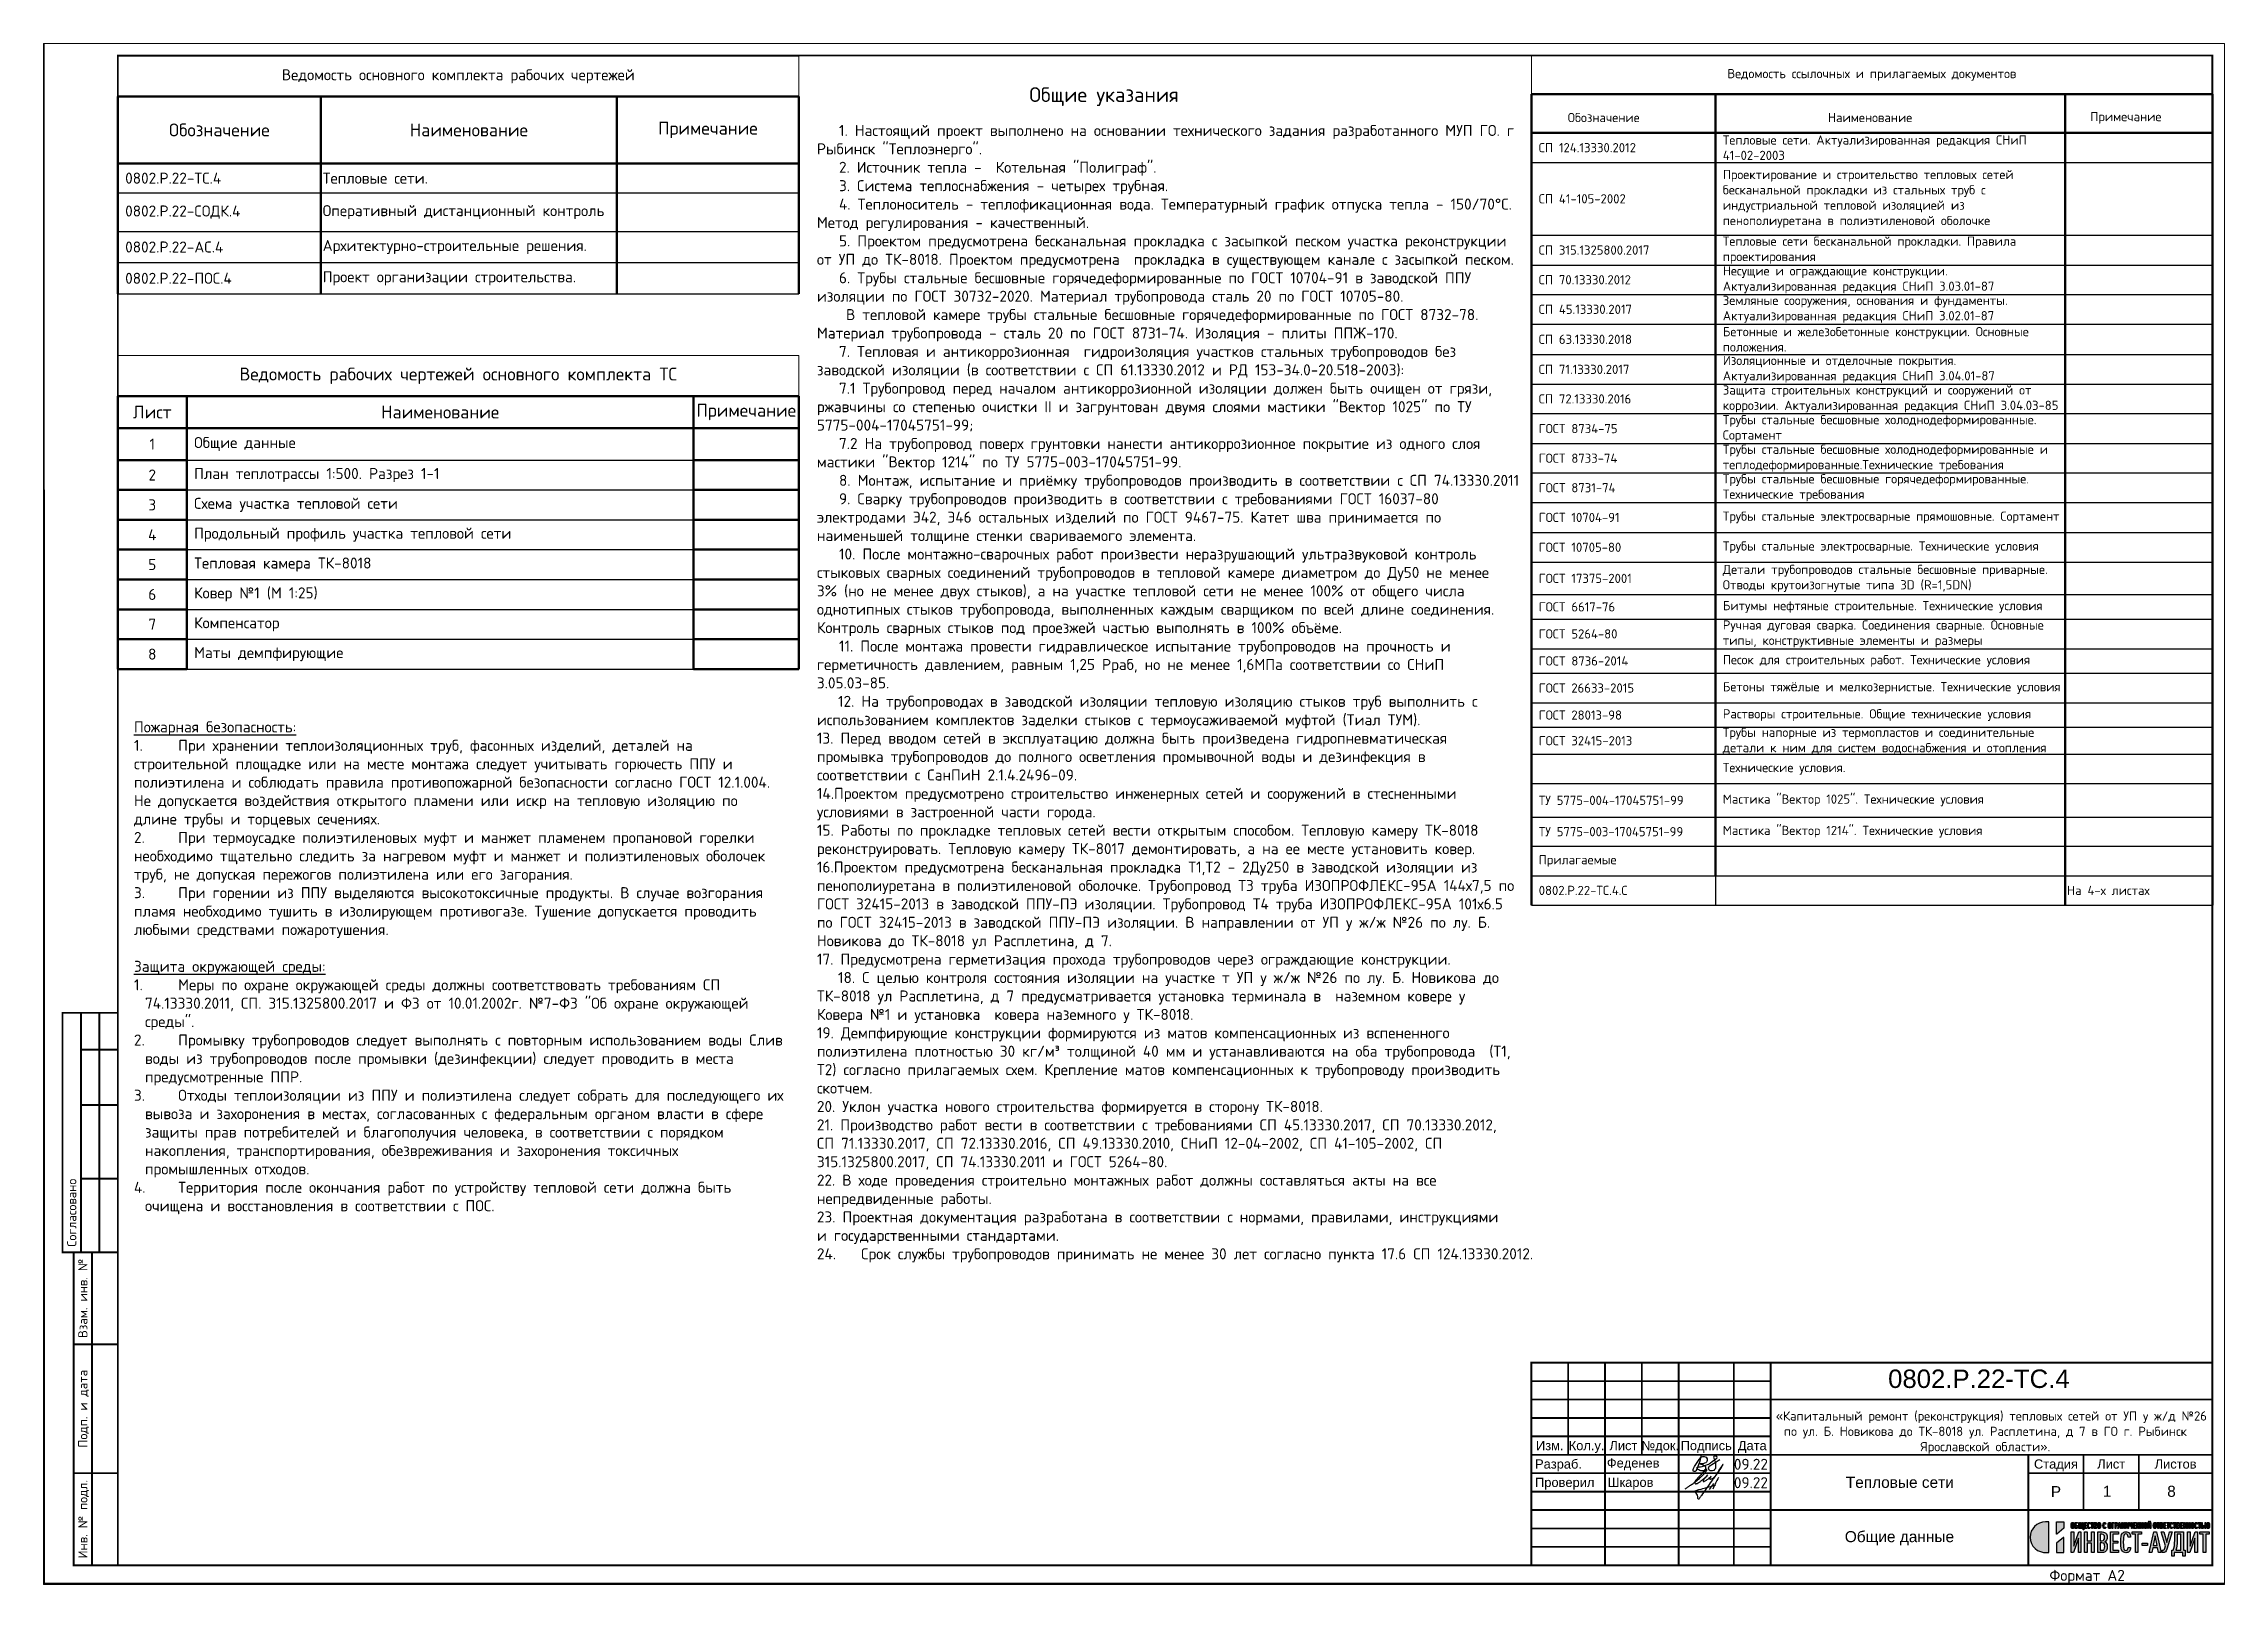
# Paper-space layout 'общие данные' of a CAD drawing. Header units: millimetres. Extents: x 0 to 592, y 0 to 418.
# The model-space entities are those that its viewports show. They can reach past a viewport. Long polylines and large blocks are cut down to what shows.
import ezdxf
from ezdxf.enums import TextEntityAlignment as Align

# ---------------------------------------------------------------- set-up
doc = ezdxf.new("R2010")
doc.units = ezdxf.units.MM
doc.layers.add('layer 1', color=7, linetype='Continuous')
doc.layers.add('рамка', color=7, linetype='Continuous')
for name, color, linetype, lineweight in [('Заголовки', 250, 'Continuous', 35), ('Размер 3.5', 250, 'Continuous', 35), ('Размерный', 4, 'Continuous', 30), ('Размеры на чертеже', 250, 'Continuous', 25), ('Таблица', 3, 'Continuous', 30)]:
    doc.layers.add(name, color=color, linetype=linetype, lineweight=lineweight)
doc.styles.add('-ISOCPEUR-', font='isocpeur.TTF')
doc.styles.get("Standard").update_dxf_attribs({"font": 'arial.ttf'})

psp = doc.layouts.new('общие данные')

msp = doc.modelspace()

# ---------------------------------------------------------------- texts
at = {"insert": (2738.506, 1237.502), "char_height": 5, "width": 38.55785, "attachment_point": 1}
msp.add_mtext('0802.Р.22-ТС.4', dxfattribs=at)
at = {"layer": 'Заголовки', "color": 7, "lineweight": 50, "style": '-ISOCPEUR-'}
msp.add_text('Общие указания', height=4, dxfattribs=at).set_placement((2505.235, 1581.717))
at = {"layer": 'Размер 3.5', "lineweight": 25, "insert": (2261.992, 1413.506), "char_height": 3, "width": 176.17786, "attachment_point": 1, "style": '-ISOCPEUR-'}
msp.add_mtext('\\pi-3,l3;{\\LПожарная безопасность:} \\P\\pi0,l0;1.^IПри хранении теплоизоляционных труб, фасонных изделий, деталей на строительной площадке или на месте монтажа следует учитывать горючесть ППУ и полиэтилена и соблюдать правила противопожарной безопасности согласно ГОСТ 12.1.004. Не допускается воздействия открытого пламени или искр на тепловую изоляцию по длине трубы и торцевых сечениях.\\P2.^IПри термоусадке полиэтиленовых муфт и манжет пламенем пропановой горелки необходимо тщательно следить за нагревом муфт и манжет и полиэтиленовых оболочек труб, не допуская пережогов полиэтилена или его загорания.\\P3.^IПри горении из ППУ выделяются высокотоксичные продукты. В случае возгорания пламя необходимо тушить в изолирующем противогазе. Тушение допускается проводить любыми средствами пожаротушения.\\P\\pi-3,l3;\\P{\\LЗащита окружающей среды:\\P\\pi0,l0;}1.^IМеры по охране окружающей среды должны соответствовать требованиям СП 74.13330.2011, СП. 315.1325800.2017 и ФЗ от 10.01.2002г. №7-ФЗ "Об охране окружающей среды".\\P2.^IПромывку трубопроводов следует выполнять с повторным использованием воды Слив воды из трубопроводов после промывки (дезинфекции) следует проводить в места предусмотренные ППР. \\P3.^IОтходы теплоизоляции из ППУ и полиэтилена следует собрать для последующего их вывоза и захоронения в местах, согласованных с федеральным органом власти в сфере защиты прав потребителей и благополучия человека, в соответствии с порядком накопления, транспортирования, обезвреживания и захоронения токсичных промышленных отходов.  \\P4.^IТерритория после окончания работ по устройству тепловой сети должна быть очищена и восстановления в соответствии с ПОС.  ', dxfattribs=at)
at = {"layer": 'Размерный', "color": 0, "style": '-ISOCPEUR-'}
for p in [(2696.604, 1210.27), (2696.604, 1205.27)]:
    msp.add_text('09.22', height=3, dxfattribs=at).set_placement(p)
at = {"layer": 'Размерный', "color": 7, "lineweight": 30, "ltscale": 0.5, "insert": (2447.512, 1575.493), "char_height": 3, "width": 188.90644, "attachment_point": 1, "style": '-ISOCPEUR-'}
msp.add_mtext('\\pi6;1. Настоящий проект {\\A1;выполнено на основании технического задания разработанного МУП ГО. г Рыбинск "Теплоэнерго".\\P}2. Источник тепла -  Котельная "Полиграф".\\P3. Система теплоснабжения - четырех трубная.\\P4. Теплоноситель - теплофикационная вода. Температурный график отпуска тепла - 150/70°С. Метод регулирования - качественный. \\P5. Проектом предусмотрена бесканальная прокладка с засыпкой песком участка реконструкции от УП до ТК-8018. Проектом предусмотрена  прокладка в существующем канале с засыпкой песком.\\P6. Трубы стальные бесшовные горячедеформированные по ГОСТ 10704-91 в заводской ППУ изоляции по ГОСТ 30732-2020. Материал трубопровода сталь 20 по ГОСТ 10705-80.\\P В тепловой камере трубы стальные бесшовные горячедеформированные по ГОСТ 8732-78. Материал трубопровода - сталь 20 по ГОСТ 8731-74. Изоляция - плиты ППЖ-170.\\P7. Тепловая и антикоррозионная  гидроизоляция участков стальных трубопроводов без заводской изоляции (в соответствии с СП 61.13330.2012 и РД 153-34.0-20.518-2003):\\P7.1 Трубопровод перед началом антикоррозионной изоляции должен быть очищен от грязи, ржавчины со степенью очистки II и загрунтован двумя слоями мастики "Вектор 1025" по ТУ 5775-004-17045751-99;\\P7.2 На трубопровод поверх грунтовки нанести антикоррозионное покрытие из одного слоя мастики "Вектор 1214" по ТУ 5775-003-17045751-99.\\P8. Монтаж, испытание и приёмку трубопроводов производить в соответствии с СП 74.13330.2011 \\P9. Сварку трубопроводов производить в соответствии с требованиями ГОСТ 16037-80 электродами Э42, Э46 остальных изделий по ГОСТ 9467-75. Катет шва принимается по наименьшей толщине стенки свариваемого элемента.\\P10. После монтажно-сварочных работ произвести неразрушающий ультразвуковой контроль стыковых сварных соединений трубопроводов в тепловой камере диаметром до Ду50 не менее 3% (но не менее двух стыков), а на участке тепловой сети не менее 100% от общего числа однотипных стыков трубопровода, выполненных каждым сварщиком по всей длине соединения. Контроль сварных стыков под проезжей частью выполнять в 100% объёме.\\P11. После монтажа провести гидравлическое испытание трубопроводов на прочность и герметичность давлением, равным 1,25 Рраб, но не менее 1,6МПа соответствии со СНиП 3.05.03-85.\\P\\pi0;   12. На трубопроводах в заводской изоляции тепловую изоляцию стыков труб выполнить с использованием комплектов заделки стыков с термоусаживаемой муфтой (Тиал ТУМ).{\\C256;\\P\\pi6;}13.{\\C2; }Перед вводом сетей в эксплуатацию должна быть произведена гидропневматическая промывка трубопроводов до полного осветления промывочной воды и дезинфекция в соответствии с СанПиН 2.1.4.2496-09.\\P14.Проектом предусмотрено строительство инженерных сетей и сооружений в стесненными условиями в застроенной части города. \\P15. Работы по прокладке тепловых сетей вести открытым способом. Тепловую камеру ТК-8018 реконструировать. Тепловую камеру ТК-8017 демонтировать, а на ее месте установить ковер.\\P16.Проектом предусмотрена бесканальная прокладка Т1,Т2 - 2Ду250 в заводской изоляции из пенополиуретана в полиэтиленовой оболочке. Трубопровод Т3 труба ИЗОПРОФЛЕКС-95А {\\A1;\\C256;\\c0;144х7,5} по ГОСТ 32415-2013 в заводской ППУ-ПЭ изоляции. Трубопровод Т4 труба ИЗОПРОФЛЕКС-95А 101х6.5 по ГОСТ 32415-2013 в заводской ППУ-ПЭ изоляции. В направлении от УП у ж/ж №26 по лу. Б. Новикова до ТК-8018 ул Расплетина, д 7.\\P17. Предусмотрена герметизация прохода трубопроводов через ограждающие конструкции. \\P   18. С целью контроля состояния изоляции на участке т УП у ж/ж №26 по лу. Б. Новикова до ТК-8018 ул Расплетина, д 7 предусматривается установка терминала в  наземном ковере у Ковера №1 и установка  ковера наземного у ТК-8018.\\P19. Демпфирующие конструкции формируются из матов компенсационных из вспененного полиэтилена плотностью 30 кг/м³ толщиной 40 мм и устанавливаются на оба трубопровода  (Т1, Т2) согласно прилагаемых схем. Крепление матов компенсационных к трубопроводу производить скотчем.\\P20. Уклон участка нового строительства формируется в сторону ТК-8018.\\P21. Производство работ вести в соответствии с требованиями СП 45.13330.2017, СП 70.13330.2012, СП 71.13330.2017, СП 72.13330.2016, СП 49.13330.2010, СНиП 12-04-2002, СП 41-105-2002, СП 315.1325800.2017, СП 74.13330.2011 и ГОСТ 5264-80.\\P22. В ходе проведения строительно монтажных работ должны составляться акты на все непредвиденные работы.\\P23. Проектная документация разработана в соответствии с нормами, правилами, инструкциями и государственными стандартами.\\P24.^IСрок службы трубопроводов принимать не менее 30 лет согласно пункта 17.6 СП 124.13330.2012.', dxfattribs=at)

# ---------------------------------------------------------------- blocks, each defined once
blk = doc.blocks.new('Лого')
h = blk.add_hatch(color=151)
h.set_gradient(color1=(158, 191, 227), color2=(46, 54, 92), tint=1, name='HEMISPHERICAL')
edge = h.paths.add_edge_path()
edge.add_spline(control_points=[(0.35, 0.49), (-0.19, 0.45), (-0.66, 0.87), (-0.66, 1.41), (-0.66, 1.41), (-0.66, 1.92), (-0.24, 2.34), (0.27, 2.34), (0.27, 2.34), (0.27, 2.34), (0.47, 2.34), (0.47, 2.34), (0.47, 2.34), (0.48, 2.34), (0.48, 2.33), (0.48, 2.33), (0.48, 2.33), (0.48, 2.33), (0.48, 0.51), (0.48, 0.51), (0.48, 0.51), (0.48, 0.5), (0.48, 0.49), (0.47, 0.49), (0.47, 0.49), (0.47, 0.49), (0.35, 0.49), (0.35, 0.49), (0.35, 0.49), (0.35, 0.49), (0.35, 0.49), (0.35, 0.49)], knot_values=[0, 0, 0, 0, 0.111111, 0.111111, 0.111111, 0.111121, 0.222222, 0.222222, 0.222222, 0.222232, 0.333333, 0.333333, 0.333333, 0.333344, 0.444444, 0.444444, 0.444444, 0.444455, 0.555556, 0.555556, 0.555556, 0.555566, 0.666667, 0.666667, 0.666667, 0.666677, 0.777778, 0.777778, 0.777778, 0.777788, 1, 1, 1, 1], degree=3, periodic=0)
edge = h.paths.add_edge_path()
edge.add_spline(control_points=[(0.96, 1.6), (0.96, 1.6), (1.39, 1.97), (1.39, 1.97), (1.39, 1.97), (1.39, 1.97), (1.39, 1.97), (1.39, 1.98), (1.39, 1.98), (1.39, 1.98), (1.39, 2.33), (1.39, 2.33), (1.39, 2.33), (1.39, 2.33), (1.38, 2.34), (1.38, 2.34), (1.38, 2.34), (1.38, 2.34), (0.95, 2.34), (0.95, 2.34), (0.95, 2.34), (0.94, 2.34), (0.93, 2.33), (0.93, 2.33), (0.93, 2.33), (0.93, 2.33), (0.93, 1.61), (0.93, 1.61), (0.93, 1.61), (0.93, 1.61), (0.94, 1.6), (0.94, 1.6), (0.94, 1.6), (0.95, 1.6), (0.95, 1.6), (0.96, 1.6)], knot_values=[0, 0, 0, 0, 0.1, 0.1, 0.1, 0.10001, 0.2, 0.2, 0.2, 0.20001, 0.3, 0.3, 0.3, 0.30001, 0.4, 0.4, 0.4, 0.40001, 0.5, 0.5, 0.5, 0.50001, 0.6, 0.6, 0.6, 0.60001, 0.7, 0.7, 0.7, 0.70001, 0.8, 0.8, 0.8, 0.80001, 1, 1, 1, 1], degree=3, periodic=0)
edge = h.paths.add_edge_path()
edge.add_spline(control_points=[(0.94, 1.06), (0.94, 1.06), (1.37, 1.4), (1.37, 1.4), (1.37, 1.4), (1.37, 1.4), (1.38, 1.4), (1.38, 1.4), (1.38, 1.4), (1.39, 1.4), (1.39, 1.4), (1.39, 1.39), (1.39, 1.39), (1.39, 1.39), (1.39, 0.51), (1.39, 0.51), (1.39, 0.51), (1.39, 0.5), (1.38, 0.49), (1.38, 0.49), (1.38, 0.49), (1.38, 0.49), (0.95, 0.49), (0.95, 0.49), (0.95, 0.49), (0.94, 0.49), (0.93, 0.5), (0.93, 0.51), (0.93, 0.51), (0.93, 0.51), (0.93, 1.05), (0.93, 1.05), (0.93, 1.05), (0.93, 1.05), (0.94, 1.06), (0.94, 1.06)], knot_values=[0, 0, 0, 0, 0.1, 0.1, 0.1, 0.10001, 0.2, 0.2, 0.2, 0.20001, 0.3, 0.3, 0.3, 0.30001, 0.4, 0.4, 0.4, 0.40001, 0.5, 0.5, 0.5, 0.50001, 0.6, 0.6, 0.6, 0.60001, 0.7, 0.7, 0.7, 0.70001, 0.8, 0.8, 0.8, 0.80001, 1, 1, 1, 1], degree=3, periodic=0)
at = {"true_color": 0x2e365c}
h = blk.add_hatch(color=159, dxfattribs=at)
h.dxf.hatch_style = 1
edge = h.paths.add_edge_path()
edge.add_spline(control_points=[(10.17, 1.59), (10.17, 1.59), (10.17, 1.73), (10.17, 1.73), (10.17, 1.73), (10.17, 1.73), (9.6, 1.73), (9.6, 1.73), (9.6, 1.73), (9.6, 1.73), (9.6, 1.59), (9.6, 1.59), (9.6, 1.59), (9.6, 1.59), (9.81, 1.59), (9.81, 1.59), (9.81, 1.59), (9.81, 1.59), (9.81, 0.49), (9.81, 0.49), (9.81, 0.49), (9.81, 0.49), (9.96, 0.49), (9.96, 0.49), (9.96, 0.49), (9.96, 0.49), (9.96, 1.59), (9.96, 1.59), (9.96, 1.59), (9.96, 1.59), (10.17, 1.59), (10.17, 1.59)], knot_values=[0, 0, 0, 0, 0.111111, 0.111111, 0.111111, 0.111121, 0.222222, 0.222222, 0.222222, 0.222232, 0.333333, 0.333333, 0.333333, 0.333344, 0.444444, 0.444444, 0.444444, 0.444455, 0.555556, 0.555556, 0.555556, 0.555566, 0.666667, 0.666667, 0.666667, 0.666677, 0.777778, 0.777778, 0.777778, 0.777788, 1, 1, 1, 1], degree=3, periodic=0)
edge = h.paths.add_edge_path()
edge.add_spline(control_points=[(9.46, 0.49), (9.46, 0.49), (9.46, 1.73), (9.46, 1.73), (9.46, 1.73), (9.46, 1.73), (9.32, 1.73), (9.32, 1.73), (9.32, 1.73), (9.32, 1.73), (9.02, 0.87), (9.02, 0.87), (9.02, 0.87), (9.02, 0.87), (9.02, 1.73), (9.02, 1.73), (9.02, 1.73), (9.02, 1.73), (8.87, 1.73), (8.87, 1.73), (8.87, 1.73), (8.87, 1.73), (8.87, 0.49), (8.87, 0.49), (8.87, 0.49), (8.87, 0.49), (9.01, 0.49), (9.01, 0.49), (9.01, 0.49), (9.01, 0.49), (9.31, 1.35), (9.31, 1.35), (9.31, 1.35), (9.31, 1.35), (9.31, 0.49), (9.31, 0.49), (9.31, 0.49), (9.31, 0.49), (9.46, 0.49), (9.46, 0.49)], knot_values=[0, 0, 0, 0, 0.090909, 0.090909, 0.090909, 0.090919, 0.181818, 0.181818, 0.181818, 0.181828, 0.272727, 0.272727, 0.272727, 0.272738, 0.363636, 0.363636, 0.363636, 0.363647, 0.454545, 0.454545, 0.454545, 0.454556, 0.545455, 0.545455, 0.545455, 0.545465, 0.636364, 0.636364, 0.636364, 0.636374, 0.727273, 0.727273, 0.727273, 0.727283, 0.818182, 0.818182, 0.818182, 0.818192, 1, 1, 1, 1], degree=3, periodic=0)
edge = h.paths.add_edge_path(flags=16)
edge.add_spline(control_points=[(8.46, 0.63), (8.46, 0.63), (8.15, 0.63), (8.15, 0.63), (8.15, 0.63), (8.21, 0.79), (8.24, 0.97), (8.24, 1.2), (8.24, 1.2), (8.24, 1.2), (8.24, 1.59), (8.24, 1.59), (8.24, 1.59), (8.24, 1.59), (8.46, 1.59), (8.46, 1.59), (8.46, 1.59), (8.46, 1.59), (8.46, 0.63), (8.46, 0.63)], knot_values=[0, 0, 0, 0, 0.166667, 0.166667, 0.166667, 0.166677, 0.333333, 0.333333, 0.333333, 0.333344, 0.5, 0.5, 0.5, 0.50001, 0.666667, 0.666667, 0.666667, 0.666677, 1, 1, 1, 1], degree=3, periodic=0)
edge = h.paths.add_edge_path()
edge.add_spline(control_points=[(8.71, 0.27), (8.71, 0.27), (8.71, 0.63), (8.71, 0.63), (8.71, 0.63), (8.71, 0.63), (8.61, 0.63), (8.61, 0.63), (8.61, 0.63), (8.61, 0.63), (8.61, 1.73), (8.61, 1.73), (8.61, 1.73), (8.61, 1.73), (8.09, 1.73), (8.09, 1.73), (8.09, 1.73), (8.09, 1.73), (8.09, 1.23), (8.09, 1.23), (8.09, 1.23), (8.09, 0.99), (8.06, 0.79), (7.99, 0.63), (7.99, 0.63), (7.99, 0.63), (7.92, 0.63), (7.92, 0.63), (7.92, 0.63), (7.92, 0.63), (7.92, 0.27), (7.92, 0.27), (7.92, 0.27), (7.92, 0.27), (8.06, 0.27), (8.06, 0.27), (8.06, 0.27), (8.06, 0.27), (8.06, 0.49), (8.06, 0.49), (8.06, 0.49), (8.06, 0.49), (8.57, 0.49), (8.57, 0.49), (8.57, 0.49), (8.57, 0.49), (8.57, 0.27), (8.57, 0.27), (8.57, 0.27), (8.57, 0.27), (8.71, 0.27), (8.71, 0.27)], knot_values=[0, 0, 0, 0, 0.071429, 0.071429, 0.071429, 0.071439, 0.142857, 0.142857, 0.142857, 0.142867, 0.214286, 0.214286, 0.214286, 0.214296, 0.285714, 0.285714, 0.285714, 0.285725, 0.357143, 0.357143, 0.357143, 0.357153, 0.428571, 0.428571, 0.428571, 0.428582, 0.5, 0.5, 0.5, 0.50001, 0.571429, 0.571429, 0.571429, 0.571439, 0.642857, 0.642857, 0.642857, 0.642867, 0.714286, 0.714286, 0.714286, 0.714296, 0.785714, 0.785714, 0.785714, 0.785725, 0.857143, 0.857143, 0.857143, 0.857153, 1, 1, 1, 1], degree=3, periodic=0)
edge = h.paths.add_edge_path()
edge.add_spline(control_points=[(7.94, 1.73), (7.94, 1.73), (7.77, 1.73), (7.77, 1.73), (7.77, 1.73), (7.77, 1.73), (7.61, 1.1), (7.61, 1.1), (7.61, 1.1), (7.61, 1.1), (7.43, 1.73), (7.43, 1.73), (7.43, 1.73), (7.43, 1.73), (7.27, 1.73), (7.27, 1.73), (7.27, 1.73), (7.27, 1.73), (7.53, 0.89), (7.53, 0.89), (7.53, 0.89), (7.53, 0.89), (7.49, 0.75), (7.49, 0.75), (7.49, 0.75), (7.46, 0.65), (7.43, 0.63), (7.33, 0.63), (7.33, 0.63), (7.33, 0.63), (7.33, 0.49), (7.33, 0.49), (7.33, 0.49), (7.5, 0.49), (7.57, 0.52), (7.62, 0.69), (7.62, 0.69), (7.62, 0.69), (7.94, 1.73), (7.94, 1.73)], knot_values=[0, 0, 0, 0, 0.090909, 0.090909, 0.090909, 0.090919, 0.181818, 0.181818, 0.181818, 0.181828, 0.272727, 0.272727, 0.272727, 0.272738, 0.363636, 0.363636, 0.363636, 0.363647, 0.454545, 0.454545, 0.454545, 0.454556, 0.545455, 0.545455, 0.545455, 0.545465, 0.636364, 0.636364, 0.636364, 0.636374, 0.727273, 0.727273, 0.727273, 0.727283, 0.818182, 0.818182, 0.818182, 0.818192, 1, 1, 1, 1], degree=3, periodic=0)
edge = h.paths.add_edge_path(flags=16)
edge.add_spline(control_points=[(7.02, 0.92), (7.02, 0.92), (6.79, 0.92), (6.79, 0.92), (6.79, 0.92), (6.79, 0.92), (6.9, 1.49), (6.9, 1.49), (6.9, 1.49), (6.9, 1.49), (7.02, 0.92), (7.02, 0.92)], knot_values=[0, 0, 0, 0, 0.25, 0.25, 0.25, 0.25001, 0.5, 0.5, 0.5, 0.50001, 1, 1, 1, 1], degree=3, periodic=0)
edge = h.paths.add_edge_path()
edge.add_spline(control_points=[(7.26, 0.49), (7.26, 0.49), (6.98, 1.73), (6.98, 1.73), (6.98, 1.73), (6.98, 1.73), (6.83, 1.73), (6.83, 1.73), (6.83, 1.73), (6.83, 1.73), (6.55, 0.49), (6.55, 0.49), (6.55, 0.49), (6.55, 0.49), (6.7, 0.49), (6.7, 0.49), (6.7, 0.49), (6.7, 0.49), (6.76, 0.78), (6.76, 0.78), (6.76, 0.78), (6.76, 0.78), (7.05, 0.78), (7.05, 0.78), (7.05, 0.78), (7.05, 0.78), (7.11, 0.49), (7.11, 0.49), (7.11, 0.49), (7.11, 0.49), (7.26, 0.49), (7.26, 0.49)], knot_values=[0, 0, 0, 0, 0.111111, 0.111111, 0.111111, 0.111121, 0.222222, 0.222222, 0.222222, 0.222232, 0.333333, 0.333333, 0.333333, 0.333344, 0.444444, 0.444444, 0.444444, 0.444455, 0.555556, 0.555556, 0.555556, 0.555566, 0.666667, 0.666667, 0.666667, 0.666677, 0.777778, 0.777778, 0.777778, 0.777788, 1, 1, 1, 1], degree=3, periodic=0)
edge = h.paths.add_edge_path()
edge.add_spline(control_points=[(6.45, 0.91), (6.45, 0.91), (6.45, 1.05), (6.45, 1.05), (6.45, 1.05), (6.45, 1.05), (6.11, 1.05), (6.11, 1.05), (6.11, 1.05), (6.11, 1.05), (6.11, 0.91), (6.11, 0.91), (6.11, 0.91), (6.11, 0.91), (6.45, 0.91), (6.45, 0.91)], knot_values=[0, 0, 0, 0, 0.2, 0.2, 0.2, 0.20001, 0.4, 0.4, 0.4, 0.40001, 0.6, 0.6, 0.6, 0.60001, 1, 1, 1, 1], degree=3, periodic=0)
edge = h.paths.add_edge_path()
edge.add_spline(control_points=[(6.07, 1.59), (6.07, 1.59), (6.07, 1.73), (6.07, 1.73), (6.07, 1.73), (6.07, 1.73), (5.51, 1.73), (5.51, 1.73), (5.51, 1.73), (5.51, 1.73), (5.51, 1.59), (5.51, 1.59), (5.51, 1.59), (5.51, 1.59), (5.71, 1.59), (5.71, 1.59), (5.71, 1.59), (5.71, 1.59), (5.71, 0.49), (5.71, 0.49), (5.71, 0.49), (5.71, 0.49), (5.86, 0.49), (5.86, 0.49), (5.86, 0.49), (5.86, 0.49), (5.86, 1.59), (5.86, 1.59), (5.86, 1.59), (5.86, 1.59), (6.07, 1.59), (6.07, 1.59)], knot_values=[0, 0, 0, 0, 0.111111, 0.111111, 0.111111, 0.111121, 0.222222, 0.222222, 0.222222, 0.222232, 0.333333, 0.333333, 0.333333, 0.333344, 0.444444, 0.444444, 0.444444, 0.444455, 0.555556, 0.555556, 0.555556, 0.555566, 0.666667, 0.666667, 0.666667, 0.666677, 0.777778, 0.777778, 0.777778, 0.777788, 1, 1, 1, 1], degree=3, periodic=0)
edge = h.paths.add_edge_path()
edge.add_spline(control_points=[(5.42, 0.8), (5.42, 0.8), (5.27, 0.8), (5.27, 0.8), (5.27, 0.8), (5.27, 0.74), (5.26, 0.69), (5.23, 0.65), (5.23, 0.65), (5.21, 0.63), (5.18, 0.61), (5.14, 0.61), (5.14, 0.61), (5.09, 0.61), (5.05, 0.63), (5.03, 0.66), (5.03, 0.66), (4.99, 0.72), (4.98, 0.82), (4.98, 1.11), (4.98, 1.11), (4.98, 1.4), (4.99, 1.5), (5.03, 1.56), (5.03, 1.56), (5.05, 1.59), (5.09, 1.61), (5.14, 1.61), (5.14, 1.61), (5.18, 1.61), (5.21, 1.59), (5.23, 1.56), (5.23, 1.56), (5.26, 1.53), (5.27, 1.48), (5.27, 1.42), (5.27, 1.42), (5.27, 1.42), (5.42, 1.42), (5.42, 1.42), (5.42, 1.42), (5.42, 1.52), (5.39, 1.61), (5.33, 1.67), (5.33, 1.67), (5.28, 1.72), (5.22, 1.74), (5.14, 1.74), (5.14, 1.74), (5.04, 1.74), (4.97, 1.7), (4.92, 1.65), (4.92, 1.65), (4.84, 1.56), (4.83, 1.45), (4.83, 1.11), (4.83, 1.11), (4.83, 0.77), (4.84, 0.66), (4.92, 0.57), (4.92, 0.57), (4.97, 0.51), (5.04, 0.48), (5.14, 0.48), (5.14, 0.48), (5.22, 0.48), (5.28, 0.5), (5.33, 0.55), (5.33, 0.55), (5.39, 0.6), (5.42, 0.69), (5.42, 0.8)], knot_values=[0, 0, 0, 0, 0.052632, 0.052632, 0.052632, 0.052642, 0.105263, 0.105263, 0.105263, 0.105273, 0.157895, 0.157895, 0.157895, 0.157905, 0.210526, 0.210526, 0.210526, 0.210537, 0.263158, 0.263158, 0.263158, 0.263168, 0.315789, 0.315789, 0.315789, 0.3158, 0.368421, 0.368421, 0.368421, 0.368431, 0.421053, 0.421053, 0.421053, 0.421063, 0.473684, 0.473684, 0.473684, 0.473694, 0.526316, 0.526316, 0.526316, 0.526326, 0.578947, 0.578947, 0.578947, 0.578958, 0.631579, 0.631579, 0.631579, 0.631589, 0.684211, 0.684211, 0.684211, 0.684221, 0.736842, 0.736842, 0.736842, 0.736852, 0.789474, 0.789474, 0.789474, 0.789484, 0.842105, 0.842105, 0.842105, 0.842116, 0.894737, 0.894737, 0.894737, 0.894747, 1, 1, 1, 1], degree=3, periodic=0)
edge = h.paths.add_edge_path()
edge.add_spline(control_points=[(4.68, 0.49), (4.68, 0.49), (4.68, 0.63), (4.68, 0.63), (4.68, 0.63), (4.68, 0.63), (4.35, 0.63), (4.35, 0.63), (4.35, 0.63), (4.35, 0.63), (4.35, 1.05), (4.35, 1.05), (4.35, 1.05), (4.35, 1.05), (4.64, 1.05), (4.64, 1.05), (4.64, 1.05), (4.64, 1.05), (4.64, 1.18), (4.64, 1.18), (4.64, 1.18), (4.64, 1.18), (4.35, 1.18), (4.35, 1.18), (4.35, 1.18), (4.35, 1.18), (4.35, 1.59), (4.35, 1.59), (4.35, 1.59), (4.35, 1.59), (4.68, 1.59), (4.68, 1.59), (4.68, 1.59), (4.68, 1.59), (4.68, 1.73), (4.68, 1.73), (4.68, 1.73), (4.68, 1.73), (4.2, 1.73), (4.2, 1.73), (4.2, 1.73), (4.2, 1.73), (4.2, 0.49), (4.2, 0.49), (4.2, 0.49), (4.2, 0.49), (4.68, 0.49), (4.68, 0.49)], knot_values=[0, 0, 0, 0, 0.076923, 0.076923, 0.076923, 0.076933, 0.153846, 0.153846, 0.153846, 0.153856, 0.230769, 0.230769, 0.230769, 0.230779, 0.307692, 0.307692, 0.307692, 0.307703, 0.384615, 0.384615, 0.384615, 0.384626, 0.461538, 0.461538, 0.461538, 0.461549, 0.538462, 0.538462, 0.538462, 0.538472, 0.615385, 0.615385, 0.615385, 0.615395, 0.692308, 0.692308, 0.692308, 0.692318, 0.769231, 0.769231, 0.769231, 0.769241, 0.846154, 0.846154, 0.846154, 0.846164, 1, 1, 1, 1], degree=3, periodic=0)
edge = h.paths.add_edge_path(flags=16)
edge.add_spline(control_points=[(3.85, 1.4), (3.85, 1.26), (3.8, 1.2), (3.69, 1.2), (3.69, 1.2), (3.69, 1.2), (3.58, 1.2), (3.58, 1.2), (3.58, 1.2), (3.58, 1.2), (3.58, 1.59), (3.58, 1.59), (3.58, 1.59), (3.58, 1.59), (3.69, 1.59), (3.69, 1.59), (3.69, 1.59), (3.8, 1.59), (3.85, 1.54), (3.85, 1.4)], knot_values=[0, 0, 0, 0, 0.166667, 0.166667, 0.166667, 0.166677, 0.333333, 0.333333, 0.333333, 0.333344, 0.5, 0.5, 0.5, 0.50001, 0.666667, 0.666667, 0.666667, 0.666677, 1, 1, 1, 1], degree=3, periodic=0)
edge = h.paths.add_edge_path(flags=16)
edge.add_spline(control_points=[(3.86, 0.85), (3.86, 0.68), (3.8, 0.63), (3.69, 0.63), (3.69, 0.63), (3.69, 0.63), (3.58, 0.63), (3.58, 0.63), (3.58, 0.63), (3.58, 0.63), (3.58, 1.07), (3.58, 1.07), (3.58, 1.07), (3.58, 1.07), (3.69, 1.07), (3.69, 1.07), (3.69, 1.07), (3.8, 1.07), (3.86, 1.01), (3.86, 0.85)], knot_values=[0, 0, 0, 0, 0.166667, 0.166667, 0.166667, 0.166677, 0.333333, 0.333333, 0.333333, 0.333344, 0.5, 0.5, 0.5, 0.50001, 0.666667, 0.666667, 0.666667, 0.666677, 1, 1, 1, 1], degree=3, periodic=0)
edge = h.paths.add_edge_path()
edge.add_spline(control_points=[(4.01, 0.84), (4.01, 0.94), (4, 1.03), (3.93, 1.09), (3.93, 1.09), (3.91, 1.11), (3.88, 1.13), (3.85, 1.14), (3.85, 1.14), (3.88, 1.15), (3.9, 1.16), (3.92, 1.18), (3.92, 1.18), (3.99, 1.24), (4, 1.31), (4, 1.4), (4, 1.4), (4, 1.54), (3.98, 1.6), (3.92, 1.65), (3.92, 1.65), (3.87, 1.7), (3.81, 1.73), (3.7, 1.73), (3.7, 1.73), (3.7, 1.73), (3.43, 1.73), (3.43, 1.73), (3.43, 1.73), (3.43, 1.73), (3.43, 0.49), (3.43, 0.49), (3.43, 0.49), (3.43, 0.49), (3.7, 0.49), (3.7, 0.49), (3.7, 0.49), (3.81, 0.49), (3.88, 0.51), (3.93, 0.57), (3.93, 0.57), (3.98, 0.62), (4.01, 0.69), (4.01, 0.84)], knot_values=[0, 0, 0, 0, 0.083333, 0.083333, 0.083333, 0.083344, 0.166667, 0.166667, 0.166667, 0.166677, 0.25, 0.25, 0.25, 0.25001, 0.333333, 0.333333, 0.333333, 0.333344, 0.416667, 0.416667, 0.416667, 0.416677, 0.5, 0.5, 0.5, 0.50001, 0.583333, 0.583333, 0.583333, 0.583344, 0.666667, 0.666667, 0.666667, 0.666677, 0.75, 0.75, 0.75, 0.75001, 0.833333, 0.833333, 0.833333, 0.833344, 1, 1, 1, 1], degree=3, periodic=0)
edge = h.paths.add_edge_path()
edge.add_spline(control_points=[(3.21, 0.49), (3.21, 0.49), (3.21, 1.73), (3.21, 1.73), (3.21, 1.73), (3.21, 1.73), (3.06, 1.73), (3.06, 1.73), (3.06, 1.73), (3.06, 1.73), (3.06, 1.19), (3.06, 1.19), (3.06, 1.19), (3.06, 1.19), (2.79, 1.19), (2.79, 1.19), (2.79, 1.19), (2.79, 1.19), (2.79, 1.73), (2.79, 1.73), (2.79, 1.73), (2.79, 1.73), (2.64, 1.73), (2.64, 1.73), (2.64, 1.73), (2.64, 1.73), (2.64, 0.49), (2.64, 0.49), (2.64, 0.49), (2.64, 0.49), (2.79, 0.49), (2.79, 0.49), (2.79, 0.49), (2.79, 0.49), (2.79, 1.05), (2.79, 1.05), (2.79, 1.05), (2.79, 1.05), (3.06, 1.05), (3.06, 1.05), (3.06, 1.05), (3.06, 1.05), (3.06, 0.49), (3.06, 0.49), (3.06, 0.49), (3.06, 0.49), (3.21, 0.49), (3.21, 0.49)], knot_values=[0, 0, 0, 0, 0.076923, 0.076923, 0.076923, 0.076933, 0.153846, 0.153846, 0.153846, 0.153856, 0.230769, 0.230769, 0.230769, 0.230779, 0.307692, 0.307692, 0.307692, 0.307703, 0.384615, 0.384615, 0.384615, 0.384626, 0.461538, 0.461538, 0.461538, 0.461549, 0.538462, 0.538462, 0.538462, 0.538472, 0.615385, 0.615385, 0.615385, 0.615395, 0.692308, 0.692308, 0.692308, 0.692318, 0.769231, 0.769231, 0.769231, 0.769241, 0.846154, 0.846154, 0.846154, 0.846164, 1, 1, 1, 1], degree=3, periodic=0)
edge = h.paths.add_edge_path()
edge.add_spline(control_points=[(2.42, 0.49), (2.42, 0.49), (2.42, 1.73), (2.42, 1.73), (2.42, 1.73), (2.42, 1.73), (2.28, 1.73), (2.28, 1.73), (2.28, 1.73), (2.28, 1.73), (1.98, 0.87), (1.98, 0.87), (1.98, 0.87), (1.98, 0.87), (1.98, 1.73), (1.98, 1.73), (1.98, 1.73), (1.98, 1.73), (1.83, 1.73), (1.83, 1.73), (1.83, 1.73), (1.83, 1.73), (1.83, 0.49), (1.83, 0.49), (1.83, 0.49), (1.83, 0.49), (1.96, 0.49), (1.96, 0.49), (1.96, 0.49), (1.96, 0.49), (2.27, 1.35), (2.27, 1.35), (2.27, 1.35), (2.27, 1.35), (2.27, 0.49), (2.27, 0.49), (2.27, 0.49), (2.27, 0.49), (2.42, 0.49), (2.42, 0.49)], knot_values=[0, 0, 0, 0, 0.090909, 0.090909, 0.090909, 0.090919, 0.181818, 0.181818, 0.181818, 0.181828, 0.272727, 0.272727, 0.272727, 0.272738, 0.363636, 0.363636, 0.363636, 0.363647, 0.454545, 0.454545, 0.454545, 0.454556, 0.545455, 0.545455, 0.545455, 0.545465, 0.636364, 0.636364, 0.636364, 0.636374, 0.727273, 0.727273, 0.727273, 0.727283, 0.818182, 0.818182, 0.818182, 0.818192, 1, 1, 1, 1], degree=3, periodic=0)
edge = h.paths.add_edge_path(flags=16)
edge.add_spline(control_points=[(10.15, 2.12), (10.15, 2.03), (10.15, 2.01), (10.13, 1.99), (10.13, 1.99), (10.13, 1.98), (10.12, 1.97), (10.11, 1.97), (10.11, 1.97), (10.09, 1.97), (10.08, 1.98), (10.08, 1.99), (10.08, 1.99), (10.06, 2.01), (10.06, 2.03), (10.06, 2.12), (10.06, 2.12), (10.06, 2.21), (10.06, 2.24), (10.08, 2.25), (10.08, 2.25), (10.08, 2.26), (10.09, 2.27), (10.11, 2.27), (10.11, 2.27), (10.12, 2.27), (10.13, 2.26), (10.13, 2.25), (10.13, 2.25), (10.15, 2.24), (10.15, 2.21), (10.15, 2.12)], knot_values=[0, 0, 0, 0, 0.111111, 0.111111, 0.111111, 0.111121, 0.222222, 0.222222, 0.222222, 0.222232, 0.333333, 0.333333, 0.333333, 0.333344, 0.444444, 0.444444, 0.444444, 0.444455, 0.555556, 0.555556, 0.555556, 0.555566, 0.666667, 0.666667, 0.666667, 0.666677, 0.777778, 0.777778, 0.777778, 0.777788, 1, 1, 1, 1], degree=3, periodic=0)
edge = h.paths.add_edge_path()
edge.add_spline(control_points=[(9.97, 1.94), (9.97, 1.94), (9.97, 2.1), (9.97, 2.1), (9.97, 2.1), (9.97, 2.1), (10.02, 2.1), (10.02, 2.1), (10.02, 2.1), (10.02, 2.02), (10.02, 1.99), (10.04, 1.96), (10.04, 1.96), (10.06, 1.95), (10.08, 1.94), (10.11, 1.94), (10.11, 1.94), (10.13, 1.94), (10.15, 1.95), (10.17, 1.96), (10.17, 1.96), (10.19, 1.99), (10.19, 2.02), (10.19, 2.12), (10.19, 2.12), (10.19, 2.22), (10.19, 2.25), (10.17, 2.28), (10.17, 2.28), (10.15, 2.29), (10.13, 2.31), (10.11, 2.31), (10.11, 2.31), (10.08, 2.31), (10.06, 2.29), (10.04, 2.28), (10.04, 2.28), (10.02, 2.25), (10.02, 2.23), (10.02, 2.14), (10.02, 2.14), (10.02, 2.14), (9.97, 2.14), (9.97, 2.14), (9.97, 2.14), (9.97, 2.14), (9.97, 2.3), (9.97, 2.3), (9.97, 2.3), (9.97, 2.3), (9.93, 2.3), (9.93, 2.3), (9.93, 2.3), (9.93, 2.3), (9.93, 1.94), (9.93, 1.94), (9.93, 1.94), (9.93, 1.94), (9.97, 1.94), (9.97, 1.94)], knot_values=[0, 0, 0, 0, 0.0625, 0.0625, 0.0625, 0.06251, 0.125, 0.125, 0.125, 0.12501, 0.1875, 0.1875, 0.1875, 0.18751, 0.25, 0.25, 0.25, 0.25001, 0.3125, 0.3125, 0.3125, 0.31251, 0.375, 0.375, 0.375, 0.37501, 0.4375, 0.4375, 0.4375, 0.43751, 0.5, 0.5, 0.5, 0.50001, 0.5625, 0.5625, 0.5625, 0.56251, 0.625, 0.625, 0.625, 0.62501, 0.6875, 0.6875, 0.6875, 0.68751, 0.75, 0.75, 0.75, 0.75001, 0.8125, 0.8125, 0.8125, 0.81251, 0.875, 0.875, 0.875, 0.87501, 1, 1, 1, 1], degree=3, periodic=0)
edge = h.paths.add_edge_path(flags=16)
edge.add_spline(control_points=[(9.83, 2.05), (9.83, 2), (9.82, 1.98), (9.79, 1.98), (9.79, 1.98), (9.79, 1.98), (9.75, 1.98), (9.75, 1.98), (9.75, 1.98), (9.75, 1.98), (9.75, 2.11), (9.75, 2.11), (9.75, 2.11), (9.75, 2.11), (9.79, 2.11), (9.79, 2.11), (9.79, 2.11), (9.82, 2.11), (9.83, 2.09), (9.83, 2.05)], knot_values=[0, 0, 0, 0, 0.166667, 0.166667, 0.166667, 0.166677, 0.333333, 0.333333, 0.333333, 0.333344, 0.5, 0.5, 0.5, 0.50001, 0.666667, 0.666667, 0.666667, 0.666677, 1, 1, 1, 1], degree=3, periodic=0)
edge = h.paths.add_edge_path()
edge.add_spline(control_points=[(9.88, 2.05), (9.88, 2.13), (9.85, 2.15), (9.79, 2.15), (9.79, 2.15), (9.79, 2.15), (9.75, 2.15), (9.75, 2.15), (9.75, 2.15), (9.75, 2.15), (9.75, 2.3), (9.75, 2.3), (9.75, 2.3), (9.75, 2.3), (9.71, 2.3), (9.71, 2.3), (9.71, 2.3), (9.71, 2.3), (9.71, 1.94), (9.71, 1.94), (9.71, 1.94), (9.71, 1.94), (9.79, 1.94), (9.79, 1.94), (9.79, 1.94), (9.85, 1.94), (9.88, 1.97), (9.88, 2.05)], knot_values=[0, 0, 0, 0, 0.125, 0.125, 0.125, 0.12501, 0.25, 0.25, 0.25, 0.25001, 0.375, 0.375, 0.375, 0.37501, 0.5, 0.5, 0.5, 0.50001, 0.625, 0.625, 0.625, 0.62501, 0.75, 0.75, 0.75, 0.75001, 1, 1, 1, 1], degree=3, periodic=0)
edge = h.paths.add_edge_path()
edge.add_spline(control_points=[(9.67, 2.26), (9.67, 2.26), (9.67, 2.3), (9.67, 2.3), (9.67, 2.3), (9.67, 2.3), (9.5, 2.3), (9.5, 2.3), (9.5, 2.3), (9.5, 2.3), (9.5, 2.26), (9.5, 2.26), (9.5, 2.26), (9.5, 2.26), (9.56, 2.26), (9.56, 2.26), (9.56, 2.26), (9.56, 2.26), (9.56, 1.94), (9.56, 1.94), (9.56, 1.94), (9.56, 1.94), (9.61, 1.94), (9.61, 1.94), (9.61, 1.94), (9.61, 1.94), (9.61, 2.26), (9.61, 2.26), (9.61, 2.26), (9.61, 2.26), (9.67, 2.26), (9.67, 2.26)], knot_values=[0, 0, 0, 0, 0.111111, 0.111111, 0.111111, 0.111121, 0.222222, 0.222222, 0.222222, 0.222232, 0.333333, 0.333333, 0.333333, 0.333344, 0.444444, 0.444444, 0.444444, 0.444455, 0.555556, 0.555556, 0.555556, 0.555566, 0.666667, 0.666667, 0.666667, 0.666677, 0.777778, 0.777778, 0.777778, 0.777788, 1, 1, 1, 1], degree=3, periodic=0)
edge = h.paths.add_edge_path()
edge.add_spline(control_points=[(9.48, 2.03), (9.48, 2.03), (9.43, 2.03), (9.43, 2.03), (9.43, 2.03), (9.43, 2.01), (9.43, 2), (9.42, 1.99), (9.42, 1.99), (9.42, 1.98), (9.41, 1.97), (9.39, 1.97), (9.39, 1.97), (9.38, 1.97), (9.37, 1.98), (9.36, 1.99), (9.36, 1.99), (9.35, 2.01), (9.35, 2.03), (9.35, 2.12), (9.35, 2.12), (9.35, 2.21), (9.35, 2.24), (9.36, 2.25), (9.36, 2.25), (9.37, 2.26), (9.38, 2.27), (9.39, 2.27), (9.39, 2.27), (9.41, 2.27), (9.42, 2.26), (9.42, 2.25), (9.42, 2.25), (9.43, 2.24), (9.43, 2.23), (9.43, 2.21), (9.43, 2.21), (9.43, 2.21), (9.48, 2.21), (9.48, 2.21), (9.48, 2.21), (9.48, 2.24), (9.47, 2.27), (9.45, 2.28), (9.45, 2.28), (9.44, 2.3), (9.42, 2.31), (9.39, 2.31), (9.39, 2.31), (9.36, 2.31), (9.34, 2.29), (9.33, 2.28), (9.33, 2.28), (9.31, 2.25), (9.3, 2.22), (9.3, 2.12), (9.3, 2.12), (9.3, 2.02), (9.31, 1.99), (9.33, 1.96), (9.33, 1.96), (9.34, 1.95), (9.36, 1.94), (9.39, 1.94), (9.39, 1.94), (9.42, 1.94), (9.43, 1.94), (9.45, 1.96), (9.45, 1.96), (9.47, 1.97), (9.48, 2), (9.48, 2.03)], knot_values=[0, 0, 0, 0, 0.052632, 0.052632, 0.052632, 0.052642, 0.105263, 0.105263, 0.105263, 0.105273, 0.157895, 0.157895, 0.157895, 0.157905, 0.210526, 0.210526, 0.210526, 0.210537, 0.263158, 0.263158, 0.263158, 0.263168, 0.315789, 0.315789, 0.315789, 0.3158, 0.368421, 0.368421, 0.368421, 0.368431, 0.421053, 0.421053, 0.421053, 0.421063, 0.473684, 0.473684, 0.473684, 0.473694, 0.526316, 0.526316, 0.526316, 0.526326, 0.578947, 0.578947, 0.578947, 0.578958, 0.631579, 0.631579, 0.631579, 0.631589, 0.684211, 0.684211, 0.684211, 0.684221, 0.736842, 0.736842, 0.736842, 0.736852, 0.789474, 0.789474, 0.789474, 0.789484, 0.842105, 0.842105, 0.842105, 0.842116, 0.894737, 0.894737, 0.894737, 0.894747, 1, 1, 1, 1], degree=3, periodic=0)
edge = h.paths.add_edge_path(flags=16)
edge.add_spline(control_points=[(9.21, 2.12), (9.21, 2.03), (9.21, 2.01), (9.2, 1.99), (9.2, 1.99), (9.19, 1.98), (9.18, 1.97), (9.17, 1.97), (9.17, 1.97), (9.15, 1.97), (9.14, 1.98), (9.14, 1.99), (9.14, 1.99), (9.13, 2.01), (9.12, 2.03), (9.12, 2.12), (9.12, 2.12), (9.12, 2.21), (9.13, 2.24), (9.14, 2.25), (9.14, 2.25), (9.14, 2.26), (9.15, 2.27), (9.17, 2.27), (9.17, 2.27), (9.18, 2.27), (9.19, 2.26), (9.2, 2.25), (9.2, 2.25), (9.21, 2.24), (9.21, 2.21), (9.21, 2.12)], knot_values=[0, 0, 0, 0, 0.111111, 0.111111, 0.111111, 0.111121, 0.222222, 0.222222, 0.222222, 0.222232, 0.333333, 0.333333, 0.333333, 0.333344, 0.444444, 0.444444, 0.444444, 0.444455, 0.555556, 0.555556, 0.555556, 0.555566, 0.666667, 0.666667, 0.666667, 0.666677, 0.777778, 0.777778, 0.777778, 0.777788, 1, 1, 1, 1], degree=3, periodic=0)
edge = h.paths.add_edge_path()
edge.add_spline(control_points=[(9.26, 2.12), (9.26, 2.22), (9.25, 2.25), (9.23, 2.28), (9.23, 2.28), (9.22, 2.29), (9.2, 2.31), (9.17, 2.31), (9.17, 2.31), (9.14, 2.31), (9.12, 2.29), (9.11, 2.28), (9.11, 2.28), (9.08, 2.25), (9.08, 2.22), (9.08, 2.12), (9.08, 2.12), (9.08, 2.02), (9.08, 1.99), (9.11, 1.96), (9.11, 1.96), (9.12, 1.95), (9.14, 1.94), (9.17, 1.94), (9.17, 1.94), (9.2, 1.94), (9.22, 1.95), (9.23, 1.96), (9.23, 1.96), (9.25, 1.99), (9.26, 2.02), (9.26, 2.12)], knot_values=[0, 0, 0, 0, 0.111111, 0.111111, 0.111111, 0.111121, 0.222222, 0.222222, 0.222222, 0.222232, 0.333333, 0.333333, 0.333333, 0.333344, 0.444444, 0.444444, 0.444444, 0.444455, 0.555556, 0.555556, 0.555556, 0.555566, 0.666667, 0.666667, 0.666667, 0.666677, 0.777778, 0.777778, 0.777778, 0.777788, 1, 1, 1, 1], degree=3, periodic=0)
edge = h.paths.add_edge_path()
edge.add_spline(control_points=[(9.02, 1.94), (9.02, 1.94), (9.02, 2.3), (9.02, 2.3), (9.02, 2.3), (9.02, 2.3), (8.98, 2.3), (8.98, 2.3), (8.98, 2.3), (8.98, 2.3), (8.98, 2.14), (8.98, 2.14), (8.98, 2.14), (8.98, 2.14), (8.9, 2.14), (8.9, 2.14), (8.9, 2.14), (8.9, 2.14), (8.9, 2.3), (8.9, 2.3), (8.9, 2.3), (8.9, 2.3), (8.86, 2.3), (8.86, 2.3), (8.86, 2.3), (8.86, 2.3), (8.86, 1.94), (8.86, 1.94), (8.86, 1.94), (8.86, 1.94), (8.9, 1.94), (8.9, 1.94), (8.9, 1.94), (8.9, 1.94), (8.9, 2.1), (8.9, 2.1), (8.9, 2.1), (8.9, 2.1), (8.98, 2.1), (8.98, 2.1), (8.98, 2.1), (8.98, 2.1), (8.98, 1.94), (8.98, 1.94), (8.98, 1.94), (8.98, 1.94), (9.02, 1.94), (9.02, 1.94)], knot_values=[0, 0, 0, 0, 0.076923, 0.076923, 0.076923, 0.076933, 0.153846, 0.153846, 0.153846, 0.153856, 0.230769, 0.230769, 0.230769, 0.230779, 0.307692, 0.307692, 0.307692, 0.307703, 0.384615, 0.384615, 0.384615, 0.384626, 0.461538, 0.461538, 0.461538, 0.461549, 0.538462, 0.538462, 0.538462, 0.538472, 0.615385, 0.615385, 0.615385, 0.615395, 0.692308, 0.692308, 0.692308, 0.692318, 0.769231, 0.769231, 0.769231, 0.769241, 0.846154, 0.846154, 0.846154, 0.846164, 1, 1, 1, 1], degree=3, periodic=0)
edge = h.paths.add_edge_path()
edge.add_spline(control_points=[(8.79, 1.94), (8.79, 1.94), (8.79, 2.3), (8.79, 2.3), (8.79, 2.3), (8.79, 2.3), (8.75, 2.3), (8.75, 2.3), (8.75, 2.3), (8.75, 2.3), (8.75, 2.14), (8.75, 2.14), (8.75, 2.14), (8.75, 2.14), (8.67, 2.14), (8.67, 2.14), (8.67, 2.14), (8.67, 2.14), (8.67, 2.3), (8.67, 2.3), (8.67, 2.3), (8.67, 2.3), (8.62, 2.3), (8.62, 2.3), (8.62, 2.3), (8.62, 2.3), (8.62, 1.94), (8.62, 1.94), (8.62, 1.94), (8.62, 1.94), (8.67, 1.94), (8.67, 1.94), (8.67, 1.94), (8.67, 1.94), (8.67, 2.1), (8.67, 2.1), (8.67, 2.1), (8.67, 2.1), (8.75, 2.1), (8.75, 2.1), (8.75, 2.1), (8.75, 2.1), (8.75, 1.94), (8.75, 1.94), (8.75, 1.94), (8.75, 1.94), (8.79, 1.94), (8.79, 1.94)], knot_values=[0, 0, 0, 0, 0.076923, 0.076923, 0.076923, 0.076933, 0.153846, 0.153846, 0.153846, 0.153856, 0.230769, 0.230769, 0.230769, 0.230779, 0.307692, 0.307692, 0.307692, 0.307703, 0.384615, 0.384615, 0.384615, 0.384626, 0.461538, 0.461538, 0.461538, 0.461549, 0.538462, 0.538462, 0.538462, 0.538472, 0.615385, 0.615385, 0.615385, 0.615395, 0.692308, 0.692308, 0.692308, 0.692318, 0.769231, 0.769231, 0.769231, 0.769241, 0.846154, 0.846154, 0.846154, 0.846164, 1, 1, 1, 1], degree=3, periodic=0)
edge = h.paths.add_edge_path()
edge.add_spline(control_points=[(8.57, 1.94), (8.57, 1.94), (8.57, 1.98), (8.57, 1.98), (8.57, 1.98), (8.57, 1.98), (8.47, 1.98), (8.47, 1.98), (8.47, 1.98), (8.47, 1.98), (8.47, 2.1), (8.47, 2.1), (8.47, 2.1), (8.47, 2.1), (8.56, 2.1), (8.56, 2.1), (8.56, 2.1), (8.56, 2.1), (8.56, 2.14), (8.56, 2.14), (8.56, 2.14), (8.56, 2.14), (8.47, 2.14), (8.47, 2.14), (8.47, 2.14), (8.47, 2.14), (8.47, 2.26), (8.47, 2.26), (8.47, 2.26), (8.47, 2.26), (8.57, 2.26), (8.57, 2.26), (8.57, 2.26), (8.57, 2.26), (8.57, 2.3), (8.57, 2.3), (8.57, 2.3), (8.57, 2.3), (8.43, 2.3), (8.43, 2.3), (8.43, 2.3), (8.43, 2.3), (8.43, 1.94), (8.43, 1.94), (8.43, 1.94), (8.43, 1.94), (8.57, 1.94), (8.57, 1.94)], knot_values=[0, 0, 0, 0, 0.076923, 0.076923, 0.076923, 0.076933, 0.153846, 0.153846, 0.153846, 0.153856, 0.230769, 0.230769, 0.230769, 0.230779, 0.307692, 0.307692, 0.307692, 0.307703, 0.384615, 0.384615, 0.384615, 0.384626, 0.461538, 0.461538, 0.461538, 0.461549, 0.538462, 0.538462, 0.538462, 0.538472, 0.615385, 0.615385, 0.615385, 0.615395, 0.692308, 0.692308, 0.692308, 0.692318, 0.769231, 0.769231, 0.769231, 0.769241, 0.846154, 0.846154, 0.846154, 0.846164, 1, 1, 1, 1], degree=3, periodic=0)
edge = h.paths.add_edge_path(flags=16)
edge.add_spline(control_points=[(8.33, 2.2), (8.33, 2.16), (8.31, 2.15), (8.28, 2.15), (8.28, 2.15), (8.28, 2.15), (8.25, 2.15), (8.25, 2.15), (8.25, 2.15), (8.25, 2.15), (8.25, 2.26), (8.25, 2.26), (8.25, 2.26), (8.25, 2.26), (8.28, 2.26), (8.28, 2.26), (8.28, 2.26), (8.31, 2.26), (8.33, 2.25), (8.33, 2.2)], knot_values=[0, 0, 0, 0, 0.166667, 0.166667, 0.166667, 0.166677, 0.333333, 0.333333, 0.333333, 0.333344, 0.5, 0.5, 0.5, 0.50001, 0.666667, 0.666667, 0.666667, 0.666677, 1, 1, 1, 1], degree=3, periodic=0)
edge = h.paths.add_edge_path(flags=16)
edge.add_spline(control_points=[(8.33, 2.04), (8.33, 1.99), (8.31, 1.98), (8.28, 1.98), (8.28, 1.98), (8.28, 1.98), (8.25, 1.98), (8.25, 1.98), (8.25, 1.98), (8.25, 1.98), (8.25, 2.11), (8.25, 2.11), (8.25, 2.11), (8.25, 2.11), (8.28, 2.11), (8.28, 2.11), (8.28, 2.11), (8.31, 2.11), (8.33, 2.09), (8.33, 2.04)], knot_values=[0, 0, 0, 0, 0.166667, 0.166667, 0.166667, 0.166677, 0.333333, 0.333333, 0.333333, 0.333344, 0.5, 0.5, 0.5, 0.50001, 0.666667, 0.666667, 0.666667, 0.666677, 1, 1, 1, 1], degree=3, periodic=0)
edge = h.paths.add_edge_path()
edge.add_spline(control_points=[(8.37, 2.04), (8.37, 2.07), (8.37, 2.1), (8.35, 2.12), (8.35, 2.12), (8.34, 2.12), (8.34, 2.13), (8.33, 2.13), (8.33, 2.13), (8.34, 2.13), (8.34, 2.14), (8.35, 2.14), (8.35, 2.14), (8.37, 2.16), (8.37, 2.18), (8.37, 2.21), (8.37, 2.21), (8.37, 2.25), (8.36, 2.26), (8.35, 2.28), (8.35, 2.28), (8.33, 2.29), (8.31, 2.3), (8.28, 2.3), (8.28, 2.3), (8.28, 2.3), (8.2, 2.3), (8.2, 2.3), (8.2, 2.3), (8.2, 2.3), (8.2, 1.94), (8.2, 1.94), (8.2, 1.94), (8.2, 1.94), (8.28, 1.94), (8.28, 1.94), (8.28, 1.94), (8.31, 1.94), (8.33, 1.95), (8.35, 1.96), (8.35, 1.96), (8.37, 1.98), (8.37, 2), (8.37, 2.04)], knot_values=[0, 0, 0, 0, 0.083333, 0.083333, 0.083333, 0.083344, 0.166667, 0.166667, 0.166667, 0.166677, 0.25, 0.25, 0.25, 0.25001, 0.333333, 0.333333, 0.333333, 0.333344, 0.416667, 0.416667, 0.416667, 0.416677, 0.5, 0.5, 0.5, 0.50001, 0.583333, 0.583333, 0.583333, 0.583344, 0.666667, 0.666667, 0.666667, 0.666677, 0.75, 0.75, 0.75, 0.75001, 0.833333, 0.833333, 0.833333, 0.833344, 1, 1, 1, 1], degree=3, periodic=0)
edge = h.paths.add_edge_path()
edge.add_spline(control_points=[(8.16, 2.26), (8.16, 2.26), (8.16, 2.3), (8.16, 2.3), (8.16, 2.3), (8.16, 2.3), (8, 2.3), (8, 2.3), (8, 2.3), (8, 2.3), (8, 2.26), (8, 2.26), (8, 2.26), (8, 2.26), (8.06, 2.26), (8.06, 2.26), (8.06, 2.26), (8.06, 2.26), (8.06, 1.94), (8.06, 1.94), (8.06, 1.94), (8.06, 1.94), (8.1, 1.94), (8.1, 1.94), (8.1, 1.94), (8.1, 1.94), (8.1, 2.26), (8.1, 2.26), (8.1, 2.26), (8.1, 2.26), (8.16, 2.26), (8.16, 2.26)], knot_values=[0, 0, 0, 0, 0.111111, 0.111111, 0.111111, 0.111121, 0.222222, 0.222222, 0.222222, 0.222232, 0.333333, 0.333333, 0.333333, 0.333344, 0.444444, 0.444444, 0.444444, 0.444455, 0.555556, 0.555556, 0.555556, 0.555566, 0.666667, 0.666667, 0.666667, 0.666677, 0.777778, 0.777778, 0.777778, 0.777788, 1, 1, 1, 1], degree=3, periodic=0)
edge = h.paths.add_edge_path()
edge.add_spline(control_points=[(7.97, 2.03), (7.97, 2.03), (7.93, 2.03), (7.93, 2.03), (7.93, 2.03), (7.93, 2.01), (7.93, 2), (7.92, 1.99), (7.92, 1.99), (7.91, 1.98), (7.9, 1.97), (7.89, 1.97), (7.89, 1.97), (7.87, 1.97), (7.86, 1.98), (7.86, 1.99), (7.86, 1.99), (7.85, 2.01), (7.84, 2.03), (7.84, 2.12), (7.84, 2.12), (7.84, 2.21), (7.85, 2.24), (7.86, 2.25), (7.86, 2.25), (7.86, 2.26), (7.87, 2.27), (7.89, 2.27), (7.89, 2.27), (7.9, 2.27), (7.91, 2.26), (7.92, 2.25), (7.92, 2.25), (7.93, 2.24), (7.93, 2.23), (7.93, 2.21), (7.93, 2.21), (7.93, 2.21), (7.97, 2.21), (7.97, 2.21), (7.97, 2.21), (7.97, 2.24), (7.96, 2.27), (7.95, 2.28), (7.95, 2.28), (7.93, 2.3), (7.91, 2.31), (7.89, 2.31), (7.89, 2.31), (7.86, 2.31), (7.84, 2.29), (7.83, 2.28), (7.83, 2.28), (7.8, 2.25), (7.8, 2.22), (7.8, 2.12), (7.8, 2.12), (7.8, 2.02), (7.8, 1.99), (7.83, 1.96), (7.83, 1.96), (7.84, 1.95), (7.86, 1.94), (7.89, 1.94), (7.89, 1.94), (7.91, 1.94), (7.93, 1.94), (7.94, 1.96), (7.94, 1.96), (7.96, 1.97), (7.97, 2), (7.97, 2.03)], knot_values=[0, 0, 0, 0, 0.052632, 0.052632, 0.052632, 0.052642, 0.105263, 0.105263, 0.105263, 0.105273, 0.157895, 0.157895, 0.157895, 0.157905, 0.210526, 0.210526, 0.210526, 0.210537, 0.263158, 0.263158, 0.263158, 0.263168, 0.315789, 0.315789, 0.315789, 0.3158, 0.368421, 0.368421, 0.368421, 0.368431, 0.421053, 0.421053, 0.421053, 0.421063, 0.473684, 0.473684, 0.473684, 0.473694, 0.526316, 0.526316, 0.526316, 0.526326, 0.578947, 0.578947, 0.578947, 0.578958, 0.631579, 0.631579, 0.631579, 0.631589, 0.684211, 0.684211, 0.684211, 0.684221, 0.736842, 0.736842, 0.736842, 0.736852, 0.789474, 0.789474, 0.789474, 0.789484, 0.842105, 0.842105, 0.842105, 0.842116, 0.894737, 0.894737, 0.894737, 0.894747, 1, 1, 1, 1], degree=3, periodic=0)
edge = h.paths.add_edge_path()
edge.add_spline(control_points=[(7.77, 2.26), (7.77, 2.26), (7.77, 2.3), (7.77, 2.3), (7.77, 2.3), (7.77, 2.3), (7.61, 2.3), (7.61, 2.3), (7.61, 2.3), (7.61, 2.3), (7.61, 2.26), (7.61, 2.26), (7.61, 2.26), (7.61, 2.26), (7.67, 2.26), (7.67, 2.26), (7.67, 2.26), (7.67, 2.26), (7.67, 1.94), (7.67, 1.94), (7.67, 1.94), (7.67, 1.94), (7.71, 1.94), (7.71, 1.94), (7.71, 1.94), (7.71, 1.94), (7.71, 2.26), (7.71, 2.26), (7.71, 2.26), (7.71, 2.26), (7.77, 2.26), (7.77, 2.26)], knot_values=[0, 0, 0, 0, 0.111111, 0.111111, 0.111111, 0.111121, 0.222222, 0.222222, 0.222222, 0.222232, 0.333333, 0.333333, 0.333333, 0.333344, 0.444444, 0.444444, 0.444444, 0.444455, 0.555556, 0.555556, 0.555556, 0.555566, 0.666667, 0.666667, 0.666667, 0.666677, 0.777778, 0.777778, 0.777778, 0.777788, 1, 1, 1, 1], degree=3, periodic=0)
edge = h.paths.add_edge_path()
edge.add_spline(control_points=[(7.57, 1.94), (7.57, 1.94), (7.57, 1.98), (7.57, 1.98), (7.57, 1.98), (7.57, 1.98), (7.48, 1.98), (7.48, 1.98), (7.48, 1.98), (7.48, 1.98), (7.48, 2.1), (7.48, 2.1), (7.48, 2.1), (7.48, 2.1), (7.56, 2.1), (7.56, 2.1), (7.56, 2.1), (7.56, 2.1), (7.56, 2.14), (7.56, 2.14), (7.56, 2.14), (7.56, 2.14), (7.48, 2.14), (7.48, 2.14), (7.48, 2.14), (7.48, 2.14), (7.48, 2.26), (7.48, 2.26), (7.48, 2.26), (7.48, 2.26), (7.57, 2.26), (7.57, 2.26), (7.57, 2.26), (7.57, 2.26), (7.57, 2.3), (7.57, 2.3), (7.57, 2.3), (7.57, 2.3), (7.43, 2.3), (7.43, 2.3), (7.43, 2.3), (7.43, 2.3), (7.43, 1.94), (7.43, 1.94), (7.43, 1.94), (7.43, 1.94), (7.57, 1.94), (7.57, 1.94)], knot_values=[0, 0, 0, 0, 0.076923, 0.076923, 0.076923, 0.076933, 0.153846, 0.153846, 0.153846, 0.153856, 0.230769, 0.230769, 0.230769, 0.230779, 0.307692, 0.307692, 0.307692, 0.307703, 0.384615, 0.384615, 0.384615, 0.384626, 0.461538, 0.461538, 0.461538, 0.461549, 0.538462, 0.538462, 0.538462, 0.538472, 0.615385, 0.615385, 0.615385, 0.615395, 0.692308, 0.692308, 0.692308, 0.692318, 0.769231, 0.769231, 0.769231, 0.769241, 0.846154, 0.846154, 0.846154, 0.846164, 1, 1, 1, 1], degree=3, periodic=0)
edge = h.paths.add_edge_path(flags=16)
edge.add_spline(control_points=[(7.33, 2.2), (7.33, 2.16), (7.32, 2.15), (7.28, 2.15), (7.28, 2.15), (7.28, 2.15), (7.25, 2.15), (7.25, 2.15), (7.25, 2.15), (7.25, 2.15), (7.25, 2.26), (7.25, 2.26), (7.25, 2.26), (7.25, 2.26), (7.28, 2.26), (7.28, 2.26), (7.28, 2.26), (7.32, 2.26), (7.33, 2.25), (7.33, 2.2)], knot_values=[0, 0, 0, 0, 0.166667, 0.166667, 0.166667, 0.166677, 0.333333, 0.333333, 0.333333, 0.333344, 0.5, 0.5, 0.5, 0.50001, 0.666667, 0.666667, 0.666667, 0.666677, 1, 1, 1, 1], degree=3, periodic=0)
edge = h.paths.add_edge_path(flags=16)
edge.add_spline(control_points=[(7.33, 2.04), (7.33, 1.99), (7.32, 1.98), (7.28, 1.98), (7.28, 1.98), (7.28, 1.98), (7.25, 1.98), (7.25, 1.98), (7.25, 1.98), (7.25, 1.98), (7.25, 2.11), (7.25, 2.11), (7.25, 2.11), (7.25, 2.11), (7.28, 2.11), (7.28, 2.11), (7.28, 2.11), (7.32, 2.11), (7.33, 2.09), (7.33, 2.04)], knot_values=[0, 0, 0, 0, 0.166667, 0.166667, 0.166667, 0.166677, 0.333333, 0.333333, 0.333333, 0.333344, 0.5, 0.5, 0.5, 0.50001, 0.666667, 0.666667, 0.666667, 0.666677, 1, 1, 1, 1], degree=3, periodic=0)
edge = h.paths.add_edge_path()
edge.add_spline(control_points=[(7.38, 2.04), (7.38, 2.07), (7.37, 2.1), (7.35, 2.12), (7.35, 2.12), (7.35, 2.12), (7.34, 2.13), (7.33, 2.13), (7.33, 2.13), (7.34, 2.13), (7.35, 2.14), (7.35, 2.14), (7.35, 2.14), (7.37, 2.16), (7.37, 2.18), (7.37, 2.21), (7.37, 2.21), (7.37, 2.25), (7.37, 2.26), (7.35, 2.28), (7.35, 2.28), (7.34, 2.29), (7.32, 2.3), (7.29, 2.3), (7.29, 2.3), (7.29, 2.3), (7.21, 2.3), (7.21, 2.3), (7.21, 2.3), (7.21, 2.3), (7.21, 1.94), (7.21, 1.94), (7.21, 1.94), (7.21, 1.94), (7.29, 1.94), (7.29, 1.94), (7.29, 1.94), (7.32, 1.94), (7.34, 1.95), (7.35, 1.96), (7.35, 1.96), (7.37, 1.98), (7.38, 2), (7.38, 2.04)], knot_values=[0, 0, 0, 0, 0.083333, 0.083333, 0.083333, 0.083344, 0.166667, 0.166667, 0.166667, 0.166677, 0.25, 0.25, 0.25, 0.25001, 0.333333, 0.333333, 0.333333, 0.333344, 0.416667, 0.416667, 0.416667, 0.416677, 0.5, 0.5, 0.5, 0.50001, 0.583333, 0.583333, 0.583333, 0.583344, 0.666667, 0.666667, 0.666667, 0.666677, 0.75, 0.75, 0.75, 0.75001, 0.833333, 0.833333, 0.833333, 0.833344, 1, 1, 1, 1], degree=3, periodic=0)
edge = h.paths.add_edge_path()
edge.add_spline(control_points=[(7.17, 2.26), (7.17, 2.26), (7.17, 2.3), (7.17, 2.3), (7.17, 2.3), (7.17, 2.3), (7, 2.3), (7, 2.3), (7, 2.3), (7, 2.3), (7, 2.26), (7, 2.26), (7, 2.26), (7, 2.26), (7.06, 2.26), (7.06, 2.26), (7.06, 2.26), (7.06, 2.26), (7.06, 1.94), (7.06, 1.94), (7.06, 1.94), (7.06, 1.94), (7.11, 1.94), (7.11, 1.94), (7.11, 1.94), (7.11, 1.94), (7.11, 2.26), (7.11, 2.26), (7.11, 2.26), (7.11, 2.26), (7.17, 2.26), (7.17, 2.26)], knot_values=[0, 0, 0, 0, 0.111111, 0.111111, 0.111111, 0.111121, 0.222222, 0.222222, 0.222222, 0.222232, 0.333333, 0.333333, 0.333333, 0.333344, 0.444444, 0.444444, 0.444444, 0.444455, 0.555556, 0.555556, 0.555556, 0.555566, 0.666667, 0.666667, 0.666667, 0.666677, 0.777778, 0.777778, 0.777778, 0.777788, 1, 1, 1, 1], degree=3, periodic=0)
edge = h.paths.add_edge_path(flags=16)
edge.add_spline(control_points=[(6.93, 2.12), (6.93, 2.03), (6.93, 2.01), (6.91, 1.99), (6.91, 1.99), (6.91, 1.98), (6.9, 1.97), (6.88, 1.97), (6.88, 1.97), (6.87, 1.97), (6.86, 1.98), (6.85, 1.99), (6.85, 1.99), (6.84, 2.01), (6.84, 2.03), (6.84, 2.12), (6.84, 2.12), (6.84, 2.21), (6.84, 2.24), (6.85, 2.25), (6.85, 2.25), (6.86, 2.26), (6.87, 2.27), (6.88, 2.27), (6.88, 2.27), (6.9, 2.27), (6.91, 2.26), (6.91, 2.25), (6.91, 2.25), (6.93, 2.24), (6.93, 2.21), (6.93, 2.12)], knot_values=[0, 0, 0, 0, 0.111111, 0.111111, 0.111111, 0.111121, 0.222222, 0.222222, 0.222222, 0.222232, 0.333333, 0.333333, 0.333333, 0.333344, 0.444444, 0.444444, 0.444444, 0.444455, 0.555556, 0.555556, 0.555556, 0.555566, 0.666667, 0.666667, 0.666667, 0.666677, 0.777778, 0.777778, 0.777778, 0.777788, 1, 1, 1, 1], degree=3, periodic=0)
edge = h.paths.add_edge_path()
edge.add_spline(control_points=[(6.97, 2.12), (6.97, 2.22), (6.97, 2.25), (6.94, 2.28), (6.94, 2.28), (6.93, 2.29), (6.91, 2.31), (6.88, 2.31), (6.88, 2.31), (6.85, 2.31), (6.84, 2.29), (6.82, 2.28), (6.82, 2.28), (6.8, 2.25), (6.79, 2.22), (6.79, 2.12), (6.79, 2.12), (6.79, 2.02), (6.8, 1.99), (6.82, 1.96), (6.82, 1.96), (6.84, 1.95), (6.85, 1.94), (6.88, 1.94), (6.88, 1.94), (6.91, 1.94), (6.93, 1.95), (6.94, 1.96), (6.94, 1.96), (6.97, 1.99), (6.97, 2.02), (6.97, 2.12)], knot_values=[0, 0, 0, 0, 0.111111, 0.111111, 0.111111, 0.111121, 0.222222, 0.222222, 0.222222, 0.222232, 0.333333, 0.333333, 0.333333, 0.333344, 0.444444, 0.444444, 0.444444, 0.444455, 0.555556, 0.555556, 0.555556, 0.555566, 0.666667, 0.666667, 0.666667, 0.666677, 0.777778, 0.777778, 0.777778, 0.777788, 1, 1, 1, 1], degree=3, periodic=0)
edge = h.paths.add_edge_path()
edge.add_spline(control_points=[(6.64, 1.94), (6.64, 1.94), (6.64, 2.3), (6.64, 2.3), (6.64, 2.3), (6.64, 2.3), (6.6, 2.3), (6.6, 2.3), (6.6, 2.3), (6.6, 2.3), (6.51, 2.05), (6.51, 2.05), (6.51, 2.05), (6.51, 2.05), (6.51, 2.3), (6.51, 2.3), (6.51, 2.3), (6.51, 2.3), (6.47, 2.3), (6.47, 2.3), (6.47, 2.3), (6.47, 2.3), (6.47, 1.94), (6.47, 1.94), (6.47, 1.94), (6.47, 1.94), (6.51, 1.94), (6.51, 1.94), (6.51, 1.94), (6.51, 1.94), (6.6, 2.19), (6.6, 2.19), (6.6, 2.19), (6.6, 2.19), (6.6, 1.94), (6.6, 1.94), (6.6, 1.94), (6.6, 1.94), (6.64, 1.94), (6.64, 1.94)], knot_values=[0, 0, 0, 0, 0.090909, 0.090909, 0.090909, 0.090919, 0.181818, 0.181818, 0.181818, 0.181828, 0.272727, 0.272727, 0.272727, 0.272738, 0.363636, 0.363636, 0.363636, 0.363647, 0.454545, 0.454545, 0.454545, 0.454556, 0.545455, 0.545455, 0.545455, 0.545465, 0.636364, 0.636364, 0.636364, 0.636374, 0.727273, 0.727273, 0.727273, 0.727283, 0.818182, 0.818182, 0.818182, 0.818192, 1, 1, 1, 1], degree=3, periodic=0)
edge = h.paths.add_edge_path(flags=16)
edge.add_spline(control_points=[(6.37, 2.12), (6.37, 2.03), (6.37, 2.01), (6.36, 1.99), (6.36, 1.99), (6.35, 1.98), (6.34, 1.97), (6.33, 1.97), (6.33, 1.97), (6.31, 1.97), (6.3, 1.98), (6.3, 1.99), (6.3, 1.99), (6.28, 2.01), (6.28, 2.03), (6.28, 2.12), (6.28, 2.12), (6.28, 2.21), (6.28, 2.24), (6.3, 2.25), (6.3, 2.25), (6.3, 2.26), (6.31, 2.27), (6.33, 2.27), (6.33, 2.27), (6.34, 2.27), (6.35, 2.26), (6.36, 2.25), (6.36, 2.25), (6.37, 2.24), (6.37, 2.21), (6.37, 2.12)], knot_values=[0, 0, 0, 0, 0.111111, 0.111111, 0.111111, 0.111121, 0.222222, 0.222222, 0.222222, 0.222232, 0.333333, 0.333333, 0.333333, 0.333344, 0.444444, 0.444444, 0.444444, 0.444455, 0.555556, 0.555556, 0.555556, 0.555566, 0.666667, 0.666667, 0.666667, 0.666677, 0.777778, 0.777778, 0.777778, 0.777788, 1, 1, 1, 1], degree=3, periodic=0)
edge = h.paths.add_edge_path()
edge.add_spline(control_points=[(6.41, 2.12), (6.41, 2.22), (6.41, 2.25), (6.39, 2.28), (6.39, 2.28), (6.37, 2.29), (6.35, 2.31), (6.33, 2.31), (6.33, 2.31), (6.3, 2.31), (6.28, 2.29), (6.26, 2.28), (6.26, 2.28), (6.24, 2.25), (6.24, 2.22), (6.24, 2.12), (6.24, 2.12), (6.24, 2.02), (6.24, 1.99), (6.26, 1.96), (6.26, 1.96), (6.28, 1.95), (6.3, 1.94), (6.33, 1.94), (6.33, 1.94), (6.35, 1.94), (6.37, 1.95), (6.39, 1.96), (6.39, 1.96), (6.41, 1.99), (6.41, 2.02), (6.41, 2.12)], knot_values=[0, 0, 0, 0, 0.111111, 0.111111, 0.111111, 0.111121, 0.222222, 0.222222, 0.222222, 0.222232, 0.333333, 0.333333, 0.333333, 0.333344, 0.444444, 0.444444, 0.444444, 0.444455, 0.555556, 0.555556, 0.555556, 0.555566, 0.666667, 0.666667, 0.666667, 0.666677, 0.777778, 0.777778, 0.777778, 0.777788, 1, 1, 1, 1], degree=3, periodic=0)
edge = h.paths.add_edge_path()
edge.add_spline(control_points=[(6.18, 1.94), (6.18, 1.94), (6.18, 2.3), (6.18, 2.3), (6.18, 2.3), (6.18, 2.3), (6.14, 2.3), (6.14, 2.3), (6.14, 2.3), (6.14, 2.3), (6.14, 2.14), (6.14, 2.14), (6.14, 2.14), (6.14, 2.14), (6.06, 2.14), (6.06, 2.14), (6.06, 2.14), (6.06, 2.14), (6.06, 2.3), (6.06, 2.3), (6.06, 2.3), (6.06, 2.3), (6.01, 2.3), (6.01, 2.3), (6.01, 2.3), (6.01, 2.3), (6.01, 1.94), (6.01, 1.94), (6.01, 1.94), (6.01, 1.94), (6.06, 1.94), (6.06, 1.94), (6.06, 1.94), (6.06, 1.94), (6.06, 2.1), (6.06, 2.1), (6.06, 2.1), (6.06, 2.1), (6.14, 2.1), (6.14, 2.1), (6.14, 2.1), (6.14, 2.1), (6.14, 1.94), (6.14, 1.94), (6.14, 1.94), (6.14, 1.94), (6.18, 1.94), (6.18, 1.94)], knot_values=[0, 0, 0, 0, 0.076923, 0.076923, 0.076923, 0.076933, 0.153846, 0.153846, 0.153846, 0.153856, 0.230769, 0.230769, 0.230769, 0.230779, 0.307692, 0.307692, 0.307692, 0.307703, 0.384615, 0.384615, 0.384615, 0.384626, 0.461538, 0.461538, 0.461538, 0.461549, 0.538462, 0.538462, 0.538462, 0.538472, 0.615385, 0.615385, 0.615385, 0.615395, 0.692308, 0.692308, 0.692308, 0.692318, 0.769231, 0.769231, 0.769231, 0.769241, 0.846154, 0.846154, 0.846154, 0.846164, 1, 1, 1, 1], degree=3, periodic=0)
edge = h.paths.add_edge_path()
edge.add_spline(control_points=[(5.95, 1.94), (5.95, 1.94), (5.95, 2.3), (5.95, 2.3), (5.95, 2.3), (5.95, 2.3), (5.9, 2.3), (5.9, 2.3), (5.9, 2.3), (5.9, 2.3), (5.9, 2.14), (5.9, 2.14), (5.9, 2.14), (5.9, 2.14), (5.82, 2.14), (5.82, 2.14), (5.82, 2.14), (5.82, 2.14), (5.82, 2.3), (5.82, 2.3), (5.82, 2.3), (5.82, 2.3), (5.78, 2.3), (5.78, 2.3), (5.78, 2.3), (5.78, 2.3), (5.78, 1.94), (5.78, 1.94), (5.78, 1.94), (5.78, 1.94), (5.82, 1.94), (5.82, 1.94), (5.82, 1.94), (5.82, 1.94), (5.82, 2.1), (5.82, 2.1), (5.82, 2.1), (5.82, 2.1), (5.9, 2.1), (5.9, 2.1), (5.9, 2.1), (5.9, 2.1), (5.9, 1.94), (5.9, 1.94), (5.9, 1.94), (5.9, 1.94), (5.95, 1.94), (5.95, 1.94)], knot_values=[0, 0, 0, 0, 0.076923, 0.076923, 0.076923, 0.076933, 0.153846, 0.153846, 0.153846, 0.153856, 0.230769, 0.230769, 0.230769, 0.230779, 0.307692, 0.307692, 0.307692, 0.307703, 0.384615, 0.384615, 0.384615, 0.384626, 0.461538, 0.461538, 0.461538, 0.461549, 0.538462, 0.538462, 0.538462, 0.538472, 0.615385, 0.615385, 0.615385, 0.615395, 0.692308, 0.692308, 0.692308, 0.692318, 0.769231, 0.769231, 0.769231, 0.769241, 0.846154, 0.846154, 0.846154, 0.846164, 1, 1, 1, 1], degree=3, periodic=0)
edge = h.paths.add_edge_path()
edge.add_spline(control_points=[(5.73, 1.94), (5.73, 1.94), (5.73, 1.98), (5.73, 1.98), (5.73, 1.98), (5.73, 1.98), (5.63, 1.98), (5.63, 1.98), (5.63, 1.98), (5.63, 1.98), (5.63, 2.1), (5.63, 2.1), (5.63, 2.1), (5.63, 2.1), (5.71, 2.1), (5.71, 2.1), (5.71, 2.1), (5.71, 2.1), (5.71, 2.14), (5.71, 2.14), (5.71, 2.14), (5.71, 2.14), (5.63, 2.14), (5.63, 2.14), (5.63, 2.14), (5.63, 2.14), (5.63, 2.26), (5.63, 2.26), (5.63, 2.26), (5.63, 2.26), (5.73, 2.26), (5.73, 2.26), (5.73, 2.26), (5.73, 2.26), (5.73, 2.3), (5.73, 2.3), (5.73, 2.3), (5.73, 2.3), (5.59, 2.3), (5.59, 2.3), (5.59, 2.3), (5.59, 2.3), (5.59, 1.94), (5.59, 1.94), (5.59, 1.94), (5.59, 1.94), (5.73, 1.94), (5.73, 1.94)], knot_values=[0, 0, 0, 0, 0.076923, 0.076923, 0.076923, 0.076933, 0.153846, 0.153846, 0.153846, 0.153856, 0.230769, 0.230769, 0.230769, 0.230779, 0.307692, 0.307692, 0.307692, 0.307703, 0.384615, 0.384615, 0.384615, 0.384626, 0.461538, 0.461538, 0.461538, 0.461549, 0.538462, 0.538462, 0.538462, 0.538472, 0.615385, 0.615385, 0.615385, 0.615395, 0.692308, 0.692308, 0.692308, 0.692318, 0.769231, 0.769231, 0.769231, 0.769241, 0.846154, 0.846154, 0.846154, 0.846164, 1, 1, 1, 1], degree=3, periodic=0)
edge = h.paths.add_edge_path()
edge.add_spline(control_points=[(5.52, 1.94), (5.52, 1.94), (5.52, 2.3), (5.52, 2.3), (5.52, 2.3), (5.52, 2.3), (5.48, 2.3), (5.48, 2.3), (5.48, 2.3), (5.48, 2.3), (5.48, 2.11), (5.48, 2.11), (5.48, 2.11), (5.47, 2.11), (5.45, 2.11), (5.44, 2.11), (5.44, 2.11), (5.42, 2.11), (5.4, 2.11), (5.4, 2.15), (5.4, 2.15), (5.4, 2.15), (5.4, 2.3), (5.4, 2.3), (5.4, 2.3), (5.4, 2.3), (5.36, 2.3), (5.36, 2.3), (5.36, 2.3), (5.36, 2.3), (5.36, 2.15), (5.36, 2.15), (5.36, 2.15), (5.36, 2.09), (5.38, 2.07), (5.43, 2.07), (5.43, 2.07), (5.45, 2.07), (5.46, 2.07), (5.48, 2.07), (5.48, 2.07), (5.48, 2.07), (5.48, 1.94), (5.48, 1.94), (5.48, 1.94), (5.48, 1.94), (5.52, 1.94), (5.52, 1.94)], knot_values=[0, 0, 0, 0, 0.076923, 0.076923, 0.076923, 0.076933, 0.153846, 0.153846, 0.153846, 0.153856, 0.230769, 0.230769, 0.230769, 0.230779, 0.307692, 0.307692, 0.307692, 0.307703, 0.384615, 0.384615, 0.384615, 0.384626, 0.461538, 0.461538, 0.461538, 0.461549, 0.538462, 0.538462, 0.538462, 0.538472, 0.615385, 0.615385, 0.615385, 0.615395, 0.692308, 0.692308, 0.692308, 0.692318, 0.769231, 0.769231, 0.769231, 0.769241, 0.846154, 0.846154, 0.846154, 0.846164, 1, 1, 1, 1], degree=3, periodic=0)
edge = h.paths.add_edge_path()
edge.add_spline(control_points=[(5.29, 1.94), (5.29, 1.94), (5.29, 2.3), (5.29, 2.3), (5.29, 2.3), (5.29, 2.3), (5.25, 2.3), (5.25, 2.3), (5.25, 2.3), (5.25, 2.3), (5.17, 2.05), (5.17, 2.05), (5.17, 2.05), (5.17, 2.05), (5.17, 2.3), (5.17, 2.3), (5.17, 2.3), (5.17, 2.3), (5.12, 2.3), (5.12, 2.3), (5.12, 2.3), (5.12, 2.3), (5.12, 1.94), (5.12, 1.94), (5.12, 1.94), (5.12, 1.94), (5.16, 1.94), (5.16, 1.94), (5.16, 1.94), (5.16, 1.94), (5.25, 2.19), (5.25, 2.19), (5.25, 2.19), (5.25, 2.19), (5.25, 1.94), (5.25, 1.94), (5.25, 1.94), (5.25, 1.94), (5.29, 1.94), (5.29, 1.94)], knot_values=[0, 0, 0, 0, 0.090909, 0.090909, 0.090909, 0.090919, 0.181818, 0.181818, 0.181818, 0.181828, 0.272727, 0.272727, 0.272727, 0.272738, 0.363636, 0.363636, 0.363636, 0.363647, 0.454545, 0.454545, 0.454545, 0.454556, 0.545455, 0.545455, 0.545455, 0.545465, 0.636364, 0.636364, 0.636364, 0.636374, 0.727273, 0.727273, 0.727273, 0.727283, 0.818182, 0.818182, 0.818182, 0.818192, 1, 1, 1, 1], degree=3, periodic=0)
edge = h.paths.add_edge_path()
edge.add_spline(control_points=[(5.06, 1.94), (5.06, 1.94), (5.06, 2.3), (5.06, 2.3), (5.06, 2.3), (5.06, 2.3), (5.01, 2.3), (5.01, 2.3), (5.01, 2.3), (5.01, 2.3), (5.01, 2.14), (5.01, 2.14), (5.01, 2.14), (5.01, 2.14), (4.93, 2.14), (4.93, 2.14), (4.93, 2.14), (4.93, 2.14), (4.93, 2.3), (4.93, 2.3), (4.93, 2.3), (4.93, 2.3), (4.89, 2.3), (4.89, 2.3), (4.89, 2.3), (4.89, 2.3), (4.89, 1.94), (4.89, 1.94), (4.89, 1.94), (4.89, 1.94), (4.93, 1.94), (4.93, 1.94), (4.93, 1.94), (4.93, 1.94), (4.93, 2.1), (4.93, 2.1), (4.93, 2.1), (4.93, 2.1), (5.01, 2.1), (5.01, 2.1), (5.01, 2.1), (5.01, 2.1), (5.01, 1.94), (5.01, 1.94), (5.01, 1.94), (5.01, 1.94), (5.06, 1.94), (5.06, 1.94)], knot_values=[0, 0, 0, 0, 0.076923, 0.076923, 0.076923, 0.076933, 0.153846, 0.153846, 0.153846, 0.153856, 0.230769, 0.230769, 0.230769, 0.230779, 0.307692, 0.307692, 0.307692, 0.307703, 0.384615, 0.384615, 0.384615, 0.384626, 0.461538, 0.461538, 0.461538, 0.461549, 0.538462, 0.538462, 0.538462, 0.538472, 0.615385, 0.615385, 0.615385, 0.615395, 0.692308, 0.692308, 0.692308, 0.692318, 0.769231, 0.769231, 0.769231, 0.769241, 0.846154, 0.846154, 0.846154, 0.846164, 1, 1, 1, 1], degree=3, periodic=0)
edge = h.paths.add_edge_path(flags=16)
edge.add_spline(control_points=[(4.78, 2.06), (4.78, 2.06), (4.72, 2.06), (4.72, 2.06), (4.72, 2.06), (4.72, 2.06), (4.75, 2.23), (4.75, 2.23), (4.75, 2.23), (4.75, 2.23), (4.78, 2.06), (4.78, 2.06)], knot_values=[0, 0, 0, 0, 0.25, 0.25, 0.25, 0.25001, 0.5, 0.5, 0.5, 0.50001, 1, 1, 1, 1], degree=3, periodic=0)
edge = h.paths.add_edge_path()
edge.add_spline(control_points=[(4.85, 1.94), (4.85, 1.94), (4.77, 2.3), (4.77, 2.3), (4.77, 2.3), (4.77, 2.3), (4.73, 2.3), (4.73, 2.3), (4.73, 2.3), (4.73, 2.3), (4.64, 1.94), (4.64, 1.94), (4.64, 1.94), (4.64, 1.94), (4.69, 1.94), (4.69, 1.94), (4.69, 1.94), (4.69, 1.94), (4.71, 2.03), (4.71, 2.03), (4.71, 2.03), (4.71, 2.03), (4.79, 2.03), (4.79, 2.03), (4.79, 2.03), (4.79, 2.03), (4.81, 1.94), (4.81, 1.94), (4.81, 1.94), (4.81, 1.94), (4.85, 1.94), (4.85, 1.94)], knot_values=[0, 0, 0, 0, 0.111111, 0.111111, 0.111111, 0.111121, 0.222222, 0.222222, 0.222222, 0.222232, 0.333333, 0.333333, 0.333333, 0.333344, 0.444444, 0.444444, 0.444444, 0.444455, 0.555556, 0.555556, 0.555556, 0.555566, 0.666667, 0.666667, 0.666667, 0.666677, 0.777778, 0.777778, 0.777778, 0.777788, 1, 1, 1, 1], degree=3, periodic=0)
edge = h.paths.add_edge_path(flags=16)
edge.add_spline(control_points=[(4.6, 2.2), (4.6, 2.15), (4.59, 2.13), (4.56, 2.13), (4.56, 2.13), (4.56, 2.13), (4.52, 2.13), (4.52, 2.13), (4.52, 2.13), (4.52, 2.13), (4.52, 2.26), (4.52, 2.26), (4.52, 2.26), (4.52, 2.26), (4.56, 2.26), (4.56, 2.26), (4.56, 2.26), (4.59, 2.26), (4.6, 2.24), (4.6, 2.2)], knot_values=[0, 0, 0, 0, 0.166667, 0.166667, 0.166667, 0.166677, 0.333333, 0.333333, 0.333333, 0.333344, 0.5, 0.5, 0.5, 0.50001, 0.666667, 0.666667, 0.666667, 0.666677, 1, 1, 1, 1], degree=3, periodic=0)
edge = h.paths.add_edge_path()
edge.add_spline(control_points=[(4.65, 2.2), (4.65, 2.28), (4.61, 2.3), (4.56, 2.3), (4.56, 2.3), (4.56, 2.3), (4.48, 2.3), (4.48, 2.3), (4.48, 2.3), (4.48, 2.3), (4.48, 1.94), (4.48, 1.94), (4.48, 1.94), (4.48, 1.94), (4.52, 1.94), (4.52, 1.94), (4.52, 1.94), (4.52, 1.94), (4.52, 2.09), (4.52, 2.09), (4.52, 2.09), (4.52, 2.09), (4.56, 2.09), (4.56, 2.09), (4.56, 2.09), (4.61, 2.09), (4.65, 2.12), (4.65, 2.2)], knot_values=[0, 0, 0, 0, 0.125, 0.125, 0.125, 0.12501, 0.25, 0.25, 0.25, 0.25001, 0.375, 0.375, 0.375, 0.37501, 0.5, 0.5, 0.5, 0.50001, 0.625, 0.625, 0.625, 0.62501, 0.75, 0.75, 0.75, 0.75001, 1, 1, 1, 1], degree=3, periodic=0)
edge = h.paths.add_edge_path()
edge.add_spline(control_points=[(4.43, 2.26), (4.43, 2.26), (4.43, 2.3), (4.43, 2.3), (4.43, 2.3), (4.43, 2.3), (4.3, 2.3), (4.3, 2.3), (4.3, 2.3), (4.3, 2.3), (4.3, 1.94), (4.3, 1.94), (4.3, 1.94), (4.3, 1.94), (4.34, 1.94), (4.34, 1.94), (4.34, 1.94), (4.34, 1.94), (4.34, 2.26), (4.34, 2.26), (4.34, 2.26), (4.34, 2.26), (4.43, 2.26), (4.43, 2.26)], knot_values=[0, 0, 0, 0, 0.142857, 0.142857, 0.142857, 0.142867, 0.285714, 0.285714, 0.285714, 0.285725, 0.428571, 0.428571, 0.428571, 0.428582, 0.571429, 0.571429, 0.571429, 0.571439, 0.714286, 0.714286, 0.714286, 0.714296, 1, 1, 1, 1], degree=3, periodic=0)
edge = h.paths.add_edge_path(flags=16)
edge.add_spline(control_points=[(4.2, 2.12), (4.2, 2.03), (4.19, 2.01), (4.18, 1.99), (4.18, 1.99), (4.18, 1.98), (4.17, 1.97), (4.15, 1.97), (4.15, 1.97), (4.14, 1.97), (4.13, 1.98), (4.12, 1.99), (4.12, 1.99), (4.11, 2.01), (4.11, 2.03), (4.11, 2.12), (4.11, 2.12), (4.11, 2.21), (4.11, 2.24), (4.12, 2.25), (4.12, 2.25), (4.13, 2.26), (4.14, 2.27), (4.15, 2.27), (4.15, 2.27), (4.17, 2.27), (4.18, 2.26), (4.18, 2.25), (4.18, 2.25), (4.19, 2.24), (4.2, 2.21), (4.2, 2.12)], knot_values=[0, 0, 0, 0, 0.111111, 0.111111, 0.111111, 0.111121, 0.222222, 0.222222, 0.222222, 0.222232, 0.333333, 0.333333, 0.333333, 0.333344, 0.444444, 0.444444, 0.444444, 0.444455, 0.555556, 0.555556, 0.555556, 0.555566, 0.666667, 0.666667, 0.666667, 0.666677, 0.777778, 0.777778, 0.777778, 0.777788, 1, 1, 1, 1], degree=3, periodic=0)
edge = h.paths.add_edge_path()
edge.add_spline(control_points=[(4.24, 2.12), (4.24, 2.22), (4.24, 2.25), (4.21, 2.28), (4.21, 2.28), (4.2, 2.29), (4.18, 2.31), (4.15, 2.31), (4.15, 2.31), (4.12, 2.31), (4.1, 2.29), (4.09, 2.28), (4.09, 2.28), (4.07, 2.25), (4.06, 2.22), (4.06, 2.12), (4.06, 2.12), (4.06, 2.02), (4.07, 1.99), (4.09, 1.96), (4.09, 1.96), (4.1, 1.95), (4.12, 1.94), (4.15, 1.94), (4.15, 1.94), (4.18, 1.94), (4.2, 1.95), (4.21, 1.96), (4.21, 1.96), (4.24, 1.99), (4.24, 2.02), (4.24, 2.12)], knot_values=[0, 0, 0, 0, 0.111111, 0.111111, 0.111111, 0.111121, 0.222222, 0.222222, 0.222222, 0.222232, 0.333333, 0.333333, 0.333333, 0.333344, 0.444444, 0.444444, 0.444444, 0.444455, 0.555556, 0.555556, 0.555556, 0.555566, 0.666667, 0.666667, 0.666667, 0.666677, 0.777778, 0.777778, 0.777778, 0.777788, 1, 1, 1, 1], degree=3, periodic=0)
edge = h.paths.add_edge_path()
edge.add_spline(control_points=[(3.93, 2.03), (3.93, 2.03), (3.88, 2.03), (3.88, 2.03), (3.88, 2.03), (3.88, 2.01), (3.88, 2), (3.87, 1.99), (3.87, 1.99), (3.87, 1.98), (3.86, 1.97), (3.84, 1.97), (3.84, 1.97), (3.83, 1.97), (3.82, 1.98), (3.81, 1.99), (3.81, 1.99), (3.8, 2.01), (3.8, 2.03), (3.8, 2.12), (3.8, 2.12), (3.8, 2.21), (3.8, 2.24), (3.81, 2.25), (3.81, 2.25), (3.82, 2.26), (3.83, 2.27), (3.84, 2.27), (3.84, 2.27), (3.86, 2.27), (3.87, 2.26), (3.87, 2.25), (3.87, 2.25), (3.88, 2.24), (3.88, 2.23), (3.88, 2.21), (3.88, 2.21), (3.88, 2.21), (3.93, 2.21), (3.93, 2.21), (3.93, 2.21), (3.93, 2.24), (3.92, 2.27), (3.9, 2.28), (3.9, 2.28), (3.89, 2.3), (3.87, 2.31), (3.84, 2.31), (3.84, 2.31), (3.81, 2.31), (3.79, 2.29), (3.78, 2.28), (3.78, 2.28), (3.76, 2.25), (3.75, 2.22), (3.75, 2.12), (3.75, 2.12), (3.75, 2.02), (3.76, 1.99), (3.78, 1.96), (3.78, 1.96), (3.79, 1.95), (3.81, 1.94), (3.84, 1.94), (3.84, 1.94), (3.87, 1.94), (3.88, 1.94), (3.9, 1.96), (3.9, 1.96), (3.92, 1.97), (3.93, 2), (3.93, 2.03)], knot_values=[0, 0, 0, 0, 0.052632, 0.052632, 0.052632, 0.052642, 0.105263, 0.105263, 0.105263, 0.105273, 0.157895, 0.157895, 0.157895, 0.157905, 0.210526, 0.210526, 0.210526, 0.210537, 0.263158, 0.263158, 0.263158, 0.263168, 0.315789, 0.315789, 0.315789, 0.3158, 0.368421, 0.368421, 0.368421, 0.368431, 0.421053, 0.421053, 0.421053, 0.421063, 0.473684, 0.473684, 0.473684, 0.473694, 0.526316, 0.526316, 0.526316, 0.526326, 0.578947, 0.578947, 0.578947, 0.578958, 0.631579, 0.631579, 0.631579, 0.631589, 0.684211, 0.684211, 0.684211, 0.684221, 0.736842, 0.736842, 0.736842, 0.736852, 0.789474, 0.789474, 0.789474, 0.789484, 0.842105, 0.842105, 0.842105, 0.842116, 0.894737, 0.894737, 0.894737, 0.894747, 1, 1, 1, 1], degree=3, periodic=0)
edge = h.paths.add_edge_path(flags=16)
edge.add_spline(control_points=[(3.57, 2.12), (3.57, 2.03), (3.57, 2.01), (3.55, 1.99), (3.55, 1.99), (3.55, 1.98), (3.54, 1.97), (3.52, 1.97), (3.52, 1.97), (3.51, 1.97), (3.5, 1.98), (3.49, 1.99), (3.49, 1.99), (3.48, 2.01), (3.48, 2.03), (3.48, 2.12), (3.48, 2.12), (3.48, 2.21), (3.48, 2.24), (3.49, 2.25), (3.49, 2.25), (3.5, 2.26), (3.51, 2.27), (3.52, 2.27), (3.52, 2.27), (3.54, 2.27), (3.55, 2.26), (3.55, 2.25), (3.55, 2.25), (3.57, 2.24), (3.57, 2.21), (3.57, 2.12)], knot_values=[0, 0, 0, 0, 0.111111, 0.111111, 0.111111, 0.111121, 0.222222, 0.222222, 0.222222, 0.222232, 0.333333, 0.333333, 0.333333, 0.333344, 0.444444, 0.444444, 0.444444, 0.444455, 0.555556, 0.555556, 0.555556, 0.555566, 0.666667, 0.666667, 0.666667, 0.666677, 0.777778, 0.777778, 0.777778, 0.777788, 1, 1, 1, 1], degree=3, periodic=0)
edge = h.paths.add_edge_path()
edge.add_spline(control_points=[(3.61, 2.12), (3.61, 2.22), (3.61, 2.25), (3.58, 2.28), (3.58, 2.28), (3.57, 2.29), (3.55, 2.31), (3.52, 2.31), (3.52, 2.31), (3.49, 2.31), (3.48, 2.29), (3.46, 2.28), (3.46, 2.28), (3.44, 2.25), (3.43, 2.22), (3.43, 2.12), (3.43, 2.12), (3.43, 2.02), (3.44, 1.99), (3.46, 1.96), (3.46, 1.96), (3.48, 1.95), (3.49, 1.94), (3.52, 1.94), (3.52, 1.94), (3.55, 1.94), (3.57, 1.95), (3.58, 1.96), (3.58, 1.96), (3.61, 1.99), (3.61, 2.02), (3.61, 2.12)], knot_values=[0, 0, 0, 0, 0.111111, 0.111111, 0.111111, 0.111121, 0.222222, 0.222222, 0.222222, 0.222232, 0.333333, 0.333333, 0.333333, 0.333344, 0.444444, 0.444444, 0.444444, 0.444455, 0.555556, 0.555556, 0.555556, 0.555566, 0.666667, 0.666667, 0.666667, 0.666677, 0.777778, 0.777778, 0.777778, 0.777788, 1, 1, 1, 1], degree=3, periodic=0)
edge = h.paths.add_edge_path(flags=16)
edge.add_spline(control_points=[(3.34, 2.2), (3.34, 2.16), (3.33, 2.15), (3.3, 2.15), (3.3, 2.15), (3.3, 2.15), (3.27, 2.15), (3.27, 2.15), (3.27, 2.15), (3.27, 2.15), (3.27, 2.26), (3.27, 2.26), (3.27, 2.26), (3.27, 2.26), (3.3, 2.26), (3.3, 2.26), (3.3, 2.26), (3.33, 2.26), (3.34, 2.25), (3.34, 2.2)], knot_values=[0, 0, 0, 0, 0.166667, 0.166667, 0.166667, 0.166677, 0.333333, 0.333333, 0.333333, 0.333344, 0.5, 0.5, 0.5, 0.50001, 0.666667, 0.666667, 0.666667, 0.666677, 1, 1, 1, 1], degree=3, periodic=0)
edge = h.paths.add_edge_path(flags=16)
edge.add_spline(control_points=[(3.35, 2.04), (3.35, 1.99), (3.33, 1.98), (3.3, 1.98), (3.3, 1.98), (3.3, 1.98), (3.27, 1.98), (3.27, 1.98), (3.27, 1.98), (3.27, 1.98), (3.27, 2.11), (3.27, 2.11), (3.27, 2.11), (3.27, 2.11), (3.3, 2.11), (3.3, 2.11), (3.3, 2.11), (3.33, 2.11), (3.35, 2.09), (3.35, 2.04)], knot_values=[0, 0, 0, 0, 0.166667, 0.166667, 0.166667, 0.166677, 0.333333, 0.333333, 0.333333, 0.333344, 0.5, 0.5, 0.5, 0.50001, 0.666667, 0.666667, 0.666667, 0.666677, 1, 1, 1, 1], degree=3, periodic=0)
edge = h.paths.add_edge_path()
edge.add_spline(control_points=[(3.39, 2.04), (3.39, 2.07), (3.39, 2.1), (3.37, 2.12), (3.37, 2.12), (3.36, 2.12), (3.35, 2.13), (3.35, 2.13), (3.35, 2.13), (3.35, 2.13), (3.36, 2.14), (3.37, 2.14), (3.37, 2.14), (3.38, 2.16), (3.39, 2.18), (3.39, 2.21), (3.39, 2.21), (3.39, 2.25), (3.38, 2.26), (3.37, 2.28), (3.37, 2.28), (3.35, 2.29), (3.33, 2.3), (3.3, 2.3), (3.3, 2.3), (3.3, 2.3), (3.22, 2.3), (3.22, 2.3), (3.22, 2.3), (3.22, 2.3), (3.22, 1.94), (3.22, 1.94), (3.22, 1.94), (3.22, 1.94), (3.3, 1.94), (3.3, 1.94), (3.3, 1.94), (3.33, 1.94), (3.35, 1.95), (3.37, 1.96), (3.37, 1.96), (3.38, 1.98), (3.39, 2), (3.39, 2.04)], knot_values=[0, 0, 0, 0, 0.083333, 0.083333, 0.083333, 0.083344, 0.166667, 0.166667, 0.166667, 0.166677, 0.25, 0.25, 0.25, 0.25001, 0.333333, 0.333333, 0.333333, 0.333344, 0.416667, 0.416667, 0.416667, 0.416677, 0.5, 0.5, 0.5, 0.50001, 0.583333, 0.583333, 0.583333, 0.583344, 0.666667, 0.666667, 0.666667, 0.666677, 0.75, 0.75, 0.75, 0.75001, 0.833333, 0.833333, 0.833333, 0.833344, 1, 1, 1, 1], degree=3, periodic=0)
edge = h.paths.add_edge_path()
edge.add_spline(control_points=[(3.18, 2.26), (3.18, 2.26), (3.18, 2.3), (3.18, 2.3), (3.18, 2.3), (3.18, 2.3), (3.01, 2.3), (3.01, 2.3), (3.01, 2.3), (3.01, 2.3), (3.01, 2.26), (3.01, 2.26), (3.01, 2.26), (3.01, 2.26), (3.08, 2.26), (3.08, 2.26), (3.08, 2.26), (3.08, 2.26), (3.08, 1.94), (3.08, 1.94), (3.08, 1.94), (3.08, 1.94), (3.12, 1.94), (3.12, 1.94), (3.12, 1.94), (3.12, 1.94), (3.12, 2.26), (3.12, 2.26), (3.12, 2.26), (3.12, 2.26), (3.18, 2.26), (3.18, 2.26)], knot_values=[0, 0, 0, 0, 0.111111, 0.111111, 0.111111, 0.111121, 0.222222, 0.222222, 0.222222, 0.222232, 0.333333, 0.333333, 0.333333, 0.333344, 0.444444, 0.444444, 0.444444, 0.444455, 0.555556, 0.555556, 0.555556, 0.555566, 0.666667, 0.666667, 0.666667, 0.666677, 0.777778, 0.777778, 0.777778, 0.777788, 1, 1, 1, 1], degree=3, periodic=0)
edge = h.paths.add_edge_path()
edge.add_spline(control_points=[(2.99, 2.03), (2.99, 2.03), (2.95, 2.03), (2.95, 2.03), (2.95, 2.03), (2.95, 2.01), (2.94, 2), (2.93, 1.99), (2.93, 1.99), (2.93, 1.98), (2.92, 1.97), (2.91, 1.97), (2.91, 1.97), (2.89, 1.97), (2.88, 1.98), (2.88, 1.99), (2.88, 1.99), (2.86, 2.01), (2.86, 2.03), (2.86, 2.12), (2.86, 2.12), (2.86, 2.21), (2.86, 2.24), (2.88, 2.25), (2.88, 2.25), (2.88, 2.26), (2.89, 2.27), (2.91, 2.27), (2.91, 2.27), (2.92, 2.27), (2.93, 2.26), (2.93, 2.25), (2.93, 2.25), (2.94, 2.24), (2.95, 2.23), (2.95, 2.21), (2.95, 2.21), (2.95, 2.21), (2.99, 2.21), (2.99, 2.21), (2.99, 2.21), (2.99, 2.24), (2.98, 2.27), (2.96, 2.28), (2.96, 2.28), (2.95, 2.3), (2.93, 2.31), (2.91, 2.31), (2.91, 2.31), (2.88, 2.31), (2.86, 2.29), (2.84, 2.28), (2.84, 2.28), (2.82, 2.25), (2.82, 2.22), (2.82, 2.12), (2.82, 2.12), (2.82, 2.02), (2.82, 1.99), (2.84, 1.96), (2.84, 1.96), (2.86, 1.95), (2.88, 1.94), (2.91, 1.94), (2.91, 1.94), (2.93, 1.94), (2.95, 1.94), (2.96, 1.96), (2.96, 1.96), (2.98, 1.97), (2.99, 2), (2.99, 2.03)], knot_values=[0, 0, 0, 0, 0.052632, 0.052632, 0.052632, 0.052642, 0.105263, 0.105263, 0.105263, 0.105273, 0.157895, 0.157895, 0.157895, 0.157905, 0.210526, 0.210526, 0.210526, 0.210537, 0.263158, 0.263158, 0.263158, 0.263168, 0.315789, 0.315789, 0.315789, 0.3158, 0.368421, 0.368421, 0.368421, 0.368431, 0.421053, 0.421053, 0.421053, 0.421063, 0.473684, 0.473684, 0.473684, 0.473694, 0.526316, 0.526316, 0.526316, 0.526326, 0.578947, 0.578947, 0.578947, 0.578958, 0.631579, 0.631579, 0.631579, 0.631589, 0.684211, 0.684211, 0.684211, 0.684221, 0.736842, 0.736842, 0.736842, 0.736852, 0.789474, 0.789474, 0.789474, 0.789484, 0.842105, 0.842105, 0.842105, 0.842116, 0.894737, 0.894737, 0.894737, 0.894747, 1, 1, 1, 1], degree=3, periodic=0)
edge = h.paths.add_edge_path()
edge.add_spline(control_points=[(2.77, 1.94), (2.77, 1.94), (2.77, 1.98), (2.77, 1.98), (2.77, 1.98), (2.77, 1.98), (2.68, 1.98), (2.68, 1.98), (2.68, 1.98), (2.68, 1.98), (2.68, 2.1), (2.68, 2.1), (2.68, 2.1), (2.68, 2.1), (2.76, 2.1), (2.76, 2.1), (2.76, 2.1), (2.76, 2.1), (2.76, 2.14), (2.76, 2.14), (2.76, 2.14), (2.76, 2.14), (2.68, 2.14), (2.68, 2.14), (2.68, 2.14), (2.68, 2.14), (2.68, 2.26), (2.68, 2.26), (2.68, 2.26), (2.68, 2.26), (2.77, 2.26), (2.77, 2.26), (2.77, 2.26), (2.77, 2.26), (2.77, 2.3), (2.77, 2.3), (2.77, 2.3), (2.77, 2.3), (2.63, 2.3), (2.63, 2.3), (2.63, 2.3), (2.63, 2.3), (2.63, 1.94), (2.63, 1.94), (2.63, 1.94), (2.63, 1.94), (2.77, 1.94), (2.77, 1.94)], knot_values=[0, 0, 0, 0, 0.076923, 0.076923, 0.076923, 0.076933, 0.153846, 0.153846, 0.153846, 0.153856, 0.230769, 0.230769, 0.230769, 0.230779, 0.307692, 0.307692, 0.307692, 0.307703, 0.384615, 0.384615, 0.384615, 0.384626, 0.461538, 0.461538, 0.461538, 0.461549, 0.538462, 0.538462, 0.538462, 0.538472, 0.615385, 0.615385, 0.615385, 0.615395, 0.692308, 0.692308, 0.692308, 0.692318, 0.769231, 0.769231, 0.769231, 0.769241, 0.846154, 0.846154, 0.846154, 0.846164, 1, 1, 1, 1], degree=3, periodic=0)
edge = h.paths.add_edge_path()
edge.add_spline(control_points=[(2.59, 1.87), (2.59, 1.87), (2.59, 1.98), (2.59, 1.98), (2.59, 1.98), (2.59, 1.98), (2.56, 1.98), (2.56, 1.98), (2.56, 1.98), (2.56, 1.98), (2.56, 2.3), (2.56, 2.3), (2.56, 2.3), (2.56, 2.3), (2.52, 2.3), (2.52, 2.3), (2.52, 2.3), (2.52, 2.3), (2.52, 1.98), (2.52, 1.98), (2.52, 1.98), (2.52, 1.98), (2.44, 1.98), (2.44, 1.98), (2.44, 1.98), (2.44, 1.98), (2.44, 2.3), (2.44, 2.3), (2.44, 2.3), (2.44, 2.3), (2.4, 2.3), (2.4, 2.3), (2.4, 2.3), (2.4, 2.3), (2.4, 1.98), (2.4, 1.98), (2.4, 1.98), (2.4, 1.98), (2.33, 1.98), (2.33, 1.98), (2.33, 1.98), (2.33, 1.98), (2.33, 2.3), (2.33, 2.3), (2.33, 2.3), (2.33, 2.3), (2.28, 2.3), (2.28, 2.3), (2.28, 2.3), (2.28, 2.3), (2.28, 1.94), (2.28, 1.94), (2.28, 1.94), (2.28, 1.94), (2.55, 1.94), (2.55, 1.94), (2.55, 1.94), (2.55, 1.94), (2.55, 1.87), (2.55, 1.87), (2.55, 1.87), (2.55, 1.87), (2.59, 1.87), (2.59, 1.87)], knot_values=[0, 0, 0, 0, 0.058824, 0.058824, 0.058824, 0.058834, 0.117647, 0.117647, 0.117647, 0.117657, 0.176471, 0.176471, 0.176471, 0.176481, 0.235294, 0.235294, 0.235294, 0.235304, 0.294118, 0.294118, 0.294118, 0.294128, 0.352941, 0.352941, 0.352941, 0.352951, 0.411765, 0.411765, 0.411765, 0.411775, 0.470588, 0.470588, 0.470588, 0.470598, 0.529412, 0.529412, 0.529412, 0.529422, 0.588235, 0.588235, 0.588235, 0.588246, 0.647059, 0.647059, 0.647059, 0.647069, 0.705882, 0.705882, 0.705882, 0.705893, 0.764706, 0.764706, 0.764706, 0.764716, 0.823529, 0.823529, 0.823529, 0.82354, 0.882353, 0.882353, 0.882353, 0.882363, 1, 1, 1, 1], degree=3, periodic=0)
edge = h.paths.add_edge_path(flags=16)
edge.add_spline(control_points=[(2.18, 2.05), (2.18, 2), (2.17, 1.98), (2.14, 1.98), (2.14, 1.98), (2.14, 1.98), (2.1, 1.98), (2.1, 1.98), (2.1, 1.98), (2.1, 1.98), (2.1, 2.11), (2.1, 2.11), (2.1, 2.11), (2.1, 2.11), (2.14, 2.11), (2.14, 2.11), (2.14, 2.11), (2.17, 2.11), (2.18, 2.09), (2.18, 2.05)], knot_values=[0, 0, 0, 0, 0.166667, 0.166667, 0.166667, 0.166677, 0.333333, 0.333333, 0.333333, 0.333344, 0.5, 0.5, 0.5, 0.50001, 0.666667, 0.666667, 0.666667, 0.666677, 1, 1, 1, 1], degree=3, periodic=0)
edge = h.paths.add_edge_path()
edge.add_spline(control_points=[(2.23, 2.05), (2.23, 2.13), (2.2, 2.15), (2.14, 2.15), (2.14, 2.15), (2.14, 2.15), (2.1, 2.15), (2.1, 2.15), (2.1, 2.15), (2.1, 2.15), (2.1, 2.26), (2.1, 2.26), (2.1, 2.26), (2.1, 2.26), (2.21, 2.26), (2.21, 2.26), (2.21, 2.26), (2.21, 2.26), (2.21, 2.3), (2.21, 2.3), (2.21, 2.3), (2.21, 2.3), (2.06, 2.3), (2.06, 2.3), (2.06, 2.3), (2.06, 2.3), (2.06, 1.94), (2.06, 1.94), (2.06, 1.94), (2.06, 1.94), (2.14, 1.94), (2.14, 1.94), (2.14, 1.94), (2.2, 1.94), (2.23, 1.97), (2.23, 2.05)], knot_values=[0, 0, 0, 0, 0.1, 0.1, 0.1, 0.10001, 0.2, 0.2, 0.2, 0.20001, 0.3, 0.3, 0.3, 0.30001, 0.4, 0.4, 0.4, 0.40001, 0.5, 0.5, 0.5, 0.50001, 0.6, 0.6, 0.6, 0.60001, 0.7, 0.7, 0.7, 0.70001, 0.8, 0.8, 0.8, 0.80001, 1, 1, 1, 1], degree=3, periodic=0)
edge = h.paths.add_edge_path(flags=16)
edge.add_spline(control_points=[(1.96, 2.12), (1.96, 2.03), (1.96, 2.01), (1.94, 1.99), (1.94, 1.99), (1.94, 1.98), (1.93, 1.97), (1.91, 1.97), (1.91, 1.97), (1.9, 1.97), (1.89, 1.98), (1.88, 1.99), (1.88, 1.99), (1.87, 2.01), (1.87, 2.03), (1.87, 2.12), (1.87, 2.12), (1.87, 2.21), (1.87, 2.24), (1.88, 2.25), (1.88, 2.25), (1.89, 2.26), (1.9, 2.27), (1.91, 2.27), (1.91, 2.27), (1.93, 2.27), (1.94, 2.26), (1.94, 2.25), (1.94, 2.25), (1.96, 2.24), (1.96, 2.21), (1.96, 2.12)], knot_values=[0, 0, 0, 0, 0.111111, 0.111111, 0.111111, 0.111121, 0.222222, 0.222222, 0.222222, 0.222232, 0.333333, 0.333333, 0.333333, 0.333344, 0.444444, 0.444444, 0.444444, 0.444455, 0.555556, 0.555556, 0.555556, 0.555566, 0.666667, 0.666667, 0.666667, 0.666677, 0.777778, 0.777778, 0.777778, 0.777788, 1, 1, 1, 1], degree=3, periodic=0)
edge = h.paths.add_edge_path()
edge.add_spline(control_points=[(2, 2.12), (2, 2.22), (2, 2.25), (1.98, 2.28), (1.98, 2.28), (1.96, 2.29), (1.94, 2.31), (1.91, 2.31), (1.91, 2.31), (1.89, 2.31), (1.87, 2.29), (1.85, 2.28), (1.85, 2.28), (1.83, 2.25), (1.83, 2.22), (1.83, 2.12), (1.83, 2.12), (1.83, 2.02), (1.83, 1.99), (1.85, 1.96), (1.85, 1.96), (1.87, 1.95), (1.89, 1.94), (1.91, 1.94), (1.91, 1.94), (1.94, 1.94), (1.96, 1.95), (1.98, 1.96), (1.98, 1.96), (2, 1.99), (2, 2.02), (2, 2.12)], knot_values=[0, 0, 0, 0, 0.111111, 0.111111, 0.111111, 0.111121, 0.222222, 0.222222, 0.222222, 0.222232, 0.333333, 0.333333, 0.333333, 0.333344, 0.444444, 0.444444, 0.444444, 0.444455, 0.555556, 0.555556, 0.555556, 0.555566, 0.666667, 0.666667, 0.666667, 0.666677, 0.777778, 0.777778, 0.777778, 0.777788, 1, 1, 1, 1], degree=3, periodic=0)
at = {"layer": 'layer 1', "color": 159}
for points, knots in [([(0.35, 0.49), (-0.19, 0.45), (-0.66, 0.87), (-0.66, 1.41), (-0.66, 1.41), (-0.66, 1.92), (-0.24, 2.34), (0.27, 2.34), (0.27, 2.34), (0.27, 2.34), (0.47, 2.34), (0.47, 2.34), (0.47, 2.34), (0.48, 2.34), (0.48, 2.33), (0.48, 2.33), (0.48, 2.33), (0.48, 2.33), (0.48, 0.51), (0.48, 0.51), (0.48, 0.51), (0.48, 0.5), (0.48, 0.49), (0.47, 0.49), (0.47, 0.49), (0.47, 0.49), (0.35, 0.49), (0.35, 0.49), (0.35, 0.49), (0.35, 0.49), (0.35, 0.49), (0.35, 0.49)], [0, 0, 0, 0, 0.111111, 0.111111, 0.111111, 0.111111, 0.222222, 0.222222, 0.222222, 0.222222, 0.333333, 0.333333, 0.333333, 0.333333, 0.444444, 0.444444, 0.444444, 0.444444, 0.555556, 0.555556, 0.555556, 0.555556, 0.666667, 0.666667, 0.666667, 0.666667, 0.777778, 0.777778, 0.777778, 0.777778, 1, 1, 1, 1]), ([(0.96, 1.6), (0.96, 1.6), (1.39, 1.97), (1.39, 1.97), (1.39, 1.97), (1.39, 1.97), (1.39, 1.97), (1.39, 1.98), (1.39, 1.98), (1.39, 1.98), (1.39, 2.33), (1.39, 2.33), (1.39, 2.33), (1.39, 2.33), (1.38, 2.34), (1.38, 2.34), (1.38, 2.34), (1.38, 2.34), (0.95, 2.34), (0.95, 2.34), (0.95, 2.34), (0.94, 2.34), (0.93, 2.33), (0.93, 2.33), (0.93, 2.33), (0.93, 2.33), (0.93, 1.61), (0.93, 1.61), (0.93, 1.61), (0.93, 1.61), (0.94, 1.6), (0.94, 1.6), (0.94, 1.6), (0.95, 1.6), (0.95, 1.6), (0.96, 1.6)], [0, 0, 0, 0, 0.1, 0.1, 0.1, 0.1, 0.2, 0.2, 0.2, 0.2, 0.3, 0.3, 0.3, 0.3, 0.4, 0.4, 0.4, 0.4, 0.5, 0.5, 0.5, 0.5, 0.6, 0.6, 0.6, 0.6, 0.7, 0.7, 0.7, 0.7, 0.8, 0.8, 0.8, 0.8, 1, 1, 1, 1]), ([(0.94, 1.06), (0.94, 1.06), (1.37, 1.4), (1.37, 1.4), (1.37, 1.4), (1.37, 1.4), (1.38, 1.4), (1.38, 1.4), (1.38, 1.4), (1.39, 1.4), (1.39, 1.4), (1.39, 1.39), (1.39, 1.39), (1.39, 1.39), (1.39, 0.51), (1.39, 0.51), (1.39, 0.51), (1.39, 0.5), (1.38, 0.49), (1.38, 0.49), (1.38, 0.49), (1.38, 0.49), (0.95, 0.49), (0.95, 0.49), (0.95, 0.49), (0.94, 0.49), (0.93, 0.5), (0.93, 0.51), (0.93, 0.51), (0.93, 0.51), (0.93, 1.05), (0.93, 1.05), (0.93, 1.05), (0.93, 1.05), (0.94, 1.06), (0.94, 1.06)], [0, 0, 0, 0, 0.1, 0.1, 0.1, 0.1, 0.2, 0.2, 0.2, 0.2, 0.3, 0.3, 0.3, 0.3, 0.4, 0.4, 0.4, 0.4, 0.5, 0.5, 0.5, 0.5, 0.6, 0.6, 0.6, 0.6, 0.7, 0.7, 0.7, 0.7, 0.8, 0.8, 0.8, 0.8, 1, 1, 1, 1]), ([(2, 2.12), (2, 2.22), (2, 2.25), (1.98, 2.28), (1.98, 2.28), (1.96, 2.29), (1.94, 2.31), (1.91, 2.31), (1.91, 2.31), (1.89, 2.31), (1.87, 2.29), (1.85, 2.28), (1.85, 2.28), (1.83, 2.25), (1.83, 2.22), (1.83, 2.12), (1.83, 2.12), (1.83, 2.02), (1.83, 1.99), (1.85, 1.96), (1.85, 1.96), (1.87, 1.95), (1.89, 1.94), (1.91, 1.94), (1.91, 1.94), (1.94, 1.94), (1.96, 1.95), (1.98, 1.96), (1.98, 1.96), (2, 1.99), (2, 2.02), (2, 2.12)], [0, 0, 0, 0, 0.111111, 0.111111, 0.111111, 0.111111, 0.222222, 0.222222, 0.222222, 0.222222, 0.333333, 0.333333, 0.333333, 0.333333, 0.444444, 0.444444, 0.444444, 0.444444, 0.555556, 0.555556, 0.555556, 0.555556, 0.666667, 0.666667, 0.666667, 0.666667, 0.777778, 0.777778, 0.777778, 0.777778, 1, 1, 1, 1]), ([(2.42, 0.49), (2.42, 0.49), (2.42, 1.73), (2.42, 1.73), (2.42, 1.73), (2.42, 1.73), (2.28, 1.73), (2.28, 1.73), (2.28, 1.73), (2.28, 1.73), (1.98, 0.87), (1.98, 0.87), (1.98, 0.87), (1.98, 0.87), (1.98, 1.73), (1.98, 1.73), (1.98, 1.73), (1.98, 1.73), (1.83, 1.73), (1.83, 1.73), (1.83, 1.73), (1.83, 1.73), (1.83, 0.49), (1.83, 0.49), (1.83, 0.49), (1.83, 0.49), (1.96, 0.49), (1.96, 0.49), (1.96, 0.49), (1.96, 0.49), (2.27, 1.35), (2.27, 1.35), (2.27, 1.35), (2.27, 1.35), (2.27, 0.49), (2.27, 0.49), (2.27, 0.49), (2.27, 0.49), (2.42, 0.49), (2.42, 0.49)], [0, 0, 0, 0, 0.090909, 0.090909, 0.090909, 0.090909, 0.181818, 0.181818, 0.181818, 0.181818, 0.272727, 0.272727, 0.272727, 0.272727, 0.363636, 0.363636, 0.363636, 0.363636, 0.454545, 0.454545, 0.454545, 0.454545, 0.545455, 0.545455, 0.545455, 0.545455, 0.636364, 0.636364, 0.636364, 0.636364, 0.727273, 0.727273, 0.727273, 0.727273, 0.818182, 0.818182, 0.818182, 0.818182, 1, 1, 1, 1]), ([(1.96, 2.12), (1.96, 2.03), (1.96, 2.01), (1.94, 1.99), (1.94, 1.99), (1.94, 1.98), (1.93, 1.97), (1.91, 1.97), (1.91, 1.97), (1.9, 1.97), (1.89, 1.98), (1.88, 1.99), (1.88, 1.99), (1.87, 2.01), (1.87, 2.03), (1.87, 2.12), (1.87, 2.12), (1.87, 2.21), (1.87, 2.24), (1.88, 2.25), (1.88, 2.25), (1.89, 2.26), (1.9, 2.27), (1.91, 2.27), (1.91, 2.27), (1.93, 2.27), (1.94, 2.26), (1.94, 2.25), (1.94, 2.25), (1.96, 2.24), (1.96, 2.21), (1.96, 2.12)], [0, 0, 0, 0, 0.111111, 0.111111, 0.111111, 0.111111, 0.222222, 0.222222, 0.222222, 0.222222, 0.333333, 0.333333, 0.333333, 0.333333, 0.444444, 0.444444, 0.444444, 0.444444, 0.555556, 0.555556, 0.555556, 0.555556, 0.666667, 0.666667, 0.666667, 0.666667, 0.777778, 0.777778, 0.777778, 0.777778, 1, 1, 1, 1]), ([(2.23, 2.05), (2.23, 2.13), (2.2, 2.15), (2.14, 2.15), (2.14, 2.15), (2.14, 2.15), (2.1, 2.15), (2.1, 2.15), (2.1, 2.15), (2.1, 2.15), (2.1, 2.26), (2.1, 2.26), (2.1, 2.26), (2.1, 2.26), (2.21, 2.26), (2.21, 2.26), (2.21, 2.26), (2.21, 2.26), (2.21, 2.3), (2.21, 2.3), (2.21, 2.3), (2.21, 2.3), (2.06, 2.3), (2.06, 2.3), (2.06, 2.3), (2.06, 2.3), (2.06, 1.94), (2.06, 1.94), (2.06, 1.94), (2.06, 1.94), (2.14, 1.94), (2.14, 1.94), (2.14, 1.94), (2.2, 1.94), (2.23, 1.97), (2.23, 2.05)], [0, 0, 0, 0, 0.1, 0.1, 0.1, 0.1, 0.2, 0.2, 0.2, 0.2, 0.3, 0.3, 0.3, 0.3, 0.4, 0.4, 0.4, 0.4, 0.5, 0.5, 0.5, 0.5, 0.6, 0.6, 0.6, 0.6, 0.7, 0.7, 0.7, 0.7, 0.8, 0.8, 0.8, 0.8, 1, 1, 1, 1]), ([(2.18, 2.05), (2.18, 2), (2.17, 1.98), (2.14, 1.98), (2.14, 1.98), (2.14, 1.98), (2.1, 1.98), (2.1, 1.98), (2.1, 1.98), (2.1, 1.98), (2.1, 2.11), (2.1, 2.11), (2.1, 2.11), (2.1, 2.11), (2.14, 2.11), (2.14, 2.11), (2.14, 2.11), (2.17, 2.11), (2.18, 2.09), (2.18, 2.05)], [0, 0, 0, 0, 0.166667, 0.166667, 0.166667, 0.166667, 0.333333, 0.333333, 0.333333, 0.333333, 0.5, 0.5, 0.5, 0.5, 0.666667, 0.666667, 0.666667, 0.666667, 1, 1, 1, 1]), ([(2.59, 1.87), (2.59, 1.87), (2.59, 1.98), (2.59, 1.98), (2.59, 1.98), (2.59, 1.98), (2.56, 1.98), (2.56, 1.98), (2.56, 1.98), (2.56, 1.98), (2.56, 2.3), (2.56, 2.3), (2.56, 2.3), (2.56, 2.3), (2.52, 2.3), (2.52, 2.3), (2.52, 2.3), (2.52, 2.3), (2.52, 1.98), (2.52, 1.98), (2.52, 1.98), (2.52, 1.98), (2.44, 1.98), (2.44, 1.98), (2.44, 1.98), (2.44, 1.98), (2.44, 2.3), (2.44, 2.3), (2.44, 2.3), (2.44, 2.3), (2.4, 2.3), (2.4, 2.3), (2.4, 2.3), (2.4, 2.3), (2.4, 1.98), (2.4, 1.98), (2.4, 1.98), (2.4, 1.98), (2.33, 1.98), (2.33, 1.98), (2.33, 1.98), (2.33, 1.98), (2.33, 2.3), (2.33, 2.3), (2.33, 2.3), (2.33, 2.3), (2.28, 2.3), (2.28, 2.3), (2.28, 2.3), (2.28, 2.3), (2.28, 1.94), (2.28, 1.94), (2.28, 1.94), (2.28, 1.94), (2.55, 1.94), (2.55, 1.94), (2.55, 1.94), (2.55, 1.94), (2.55, 1.87), (2.55, 1.87), (2.55, 1.87), (2.55, 1.87), (2.59, 1.87), (2.59, 1.87)], [0, 0, 0, 0, 0.058824, 0.058824, 0.058824, 0.058824, 0.117647, 0.117647, 0.117647, 0.117647, 0.176471, 0.176471, 0.176471, 0.176471, 0.235294, 0.235294, 0.235294, 0.235294, 0.294118, 0.294118, 0.294118, 0.294118, 0.352941, 0.352941, 0.352941, 0.352941, 0.411765, 0.411765, 0.411765, 0.411765, 0.470588, 0.470588, 0.470588, 0.470588, 0.529412, 0.529412, 0.529412, 0.529412, 0.588235, 0.588235, 0.588235, 0.588235, 0.647059, 0.647059, 0.647059, 0.647059, 0.705882, 0.705882, 0.705882, 0.705882, 0.764706, 0.764706, 0.764706, 0.764706, 0.823529, 0.823529, 0.823529, 0.823529, 0.882353, 0.882353, 0.882353, 0.882353, 1, 1, 1, 1]), ([(2.77, 1.94), (2.77, 1.94), (2.77, 1.98), (2.77, 1.98), (2.77, 1.98), (2.77, 1.98), (2.68, 1.98), (2.68, 1.98), (2.68, 1.98), (2.68, 1.98), (2.68, 2.1), (2.68, 2.1), (2.68, 2.1), (2.68, 2.1), (2.76, 2.1), (2.76, 2.1), (2.76, 2.1), (2.76, 2.1), (2.76, 2.14), (2.76, 2.14), (2.76, 2.14), (2.76, 2.14), (2.68, 2.14), (2.68, 2.14), (2.68, 2.14), (2.68, 2.14), (2.68, 2.26), (2.68, 2.26), (2.68, 2.26), (2.68, 2.26), (2.77, 2.26), (2.77, 2.26), (2.77, 2.26), (2.77, 2.26), (2.77, 2.3), (2.77, 2.3), (2.77, 2.3), (2.77, 2.3), (2.63, 2.3), (2.63, 2.3), (2.63, 2.3), (2.63, 2.3), (2.63, 1.94), (2.63, 1.94), (2.63, 1.94), (2.63, 1.94), (2.77, 1.94), (2.77, 1.94)], [0, 0, 0, 0, 0.076923, 0.076923, 0.076923, 0.076923, 0.153846, 0.153846, 0.153846, 0.153846, 0.230769, 0.230769, 0.230769, 0.230769, 0.307692, 0.307692, 0.307692, 0.307692, 0.384615, 0.384615, 0.384615, 0.384615, 0.461538, 0.461538, 0.461538, 0.461538, 0.538462, 0.538462, 0.538462, 0.538462, 0.615385, 0.615385, 0.615385, 0.615385, 0.692308, 0.692308, 0.692308, 0.692308, 0.769231, 0.769231, 0.769231, 0.769231, 0.846154, 0.846154, 0.846154, 0.846154, 1, 1, 1, 1]), ([(3.21, 0.49), (3.21, 0.49), (3.21, 1.73), (3.21, 1.73), (3.21, 1.73), (3.21, 1.73), (3.06, 1.73), (3.06, 1.73), (3.06, 1.73), (3.06, 1.73), (3.06, 1.19), (3.06, 1.19), (3.06, 1.19), (3.06, 1.19), (2.79, 1.19), (2.79, 1.19), (2.79, 1.19), (2.79, 1.19), (2.79, 1.73), (2.79, 1.73), (2.79, 1.73), (2.79, 1.73), (2.64, 1.73), (2.64, 1.73), (2.64, 1.73), (2.64, 1.73), (2.64, 0.49), (2.64, 0.49), (2.64, 0.49), (2.64, 0.49), (2.79, 0.49), (2.79, 0.49), (2.79, 0.49), (2.79, 0.49), (2.79, 1.05), (2.79, 1.05), (2.79, 1.05), (2.79, 1.05), (3.06, 1.05), (3.06, 1.05), (3.06, 1.05), (3.06, 1.05), (3.06, 0.49), (3.06, 0.49), (3.06, 0.49), (3.06, 0.49), (3.21, 0.49), (3.21, 0.49)], [0, 0, 0, 0, 0.076923, 0.076923, 0.076923, 0.076923, 0.153846, 0.153846, 0.153846, 0.153846, 0.230769, 0.230769, 0.230769, 0.230769, 0.307692, 0.307692, 0.307692, 0.307692, 0.384615, 0.384615, 0.384615, 0.384615, 0.461538, 0.461538, 0.461538, 0.461538, 0.538462, 0.538462, 0.538462, 0.538462, 0.615385, 0.615385, 0.615385, 0.615385, 0.692308, 0.692308, 0.692308, 0.692308, 0.769231, 0.769231, 0.769231, 0.769231, 0.846154, 0.846154, 0.846154, 0.846154, 1, 1, 1, 1]), ([(2.99, 2.03), (2.99, 2.03), (2.95, 2.03), (2.95, 2.03), (2.95, 2.03), (2.95, 2.01), (2.94, 2), (2.93, 1.99), (2.93, 1.99), (2.93, 1.98), (2.92, 1.97), (2.91, 1.97), (2.91, 1.97), (2.89, 1.97), (2.88, 1.98), (2.88, 1.99), (2.88, 1.99), (2.86, 2.01), (2.86, 2.03), (2.86, 2.12), (2.86, 2.12), (2.86, 2.21), (2.86, 2.24), (2.88, 2.25), (2.88, 2.25), (2.88, 2.26), (2.89, 2.27), (2.91, 2.27), (2.91, 2.27), (2.92, 2.27), (2.93, 2.26), (2.93, 2.25), (2.93, 2.25), (2.94, 2.24), (2.95, 2.23), (2.95, 2.21), (2.95, 2.21), (2.95, 2.21), (2.99, 2.21), (2.99, 2.21), (2.99, 2.21), (2.99, 2.24), (2.98, 2.27), (2.96, 2.28), (2.96, 2.28), (2.95, 2.3), (2.93, 2.31), (2.91, 2.31), (2.91, 2.31), (2.88, 2.31), (2.86, 2.29), (2.84, 2.28), (2.84, 2.28), (2.82, 2.25), (2.82, 2.22), (2.82, 2.12), (2.82, 2.12), (2.82, 2.02), (2.82, 1.99), (2.84, 1.96), (2.84, 1.96), (2.86, 1.95), (2.88, 1.94), (2.91, 1.94), (2.91, 1.94), (2.93, 1.94), (2.95, 1.94), (2.96, 1.96), (2.96, 1.96), (2.98, 1.97), (2.99, 2), (2.99, 2.03)], [0, 0, 0, 0, 0.052632, 0.052632, 0.052632, 0.052632, 0.105263, 0.105263, 0.105263, 0.105263, 0.157895, 0.157895, 0.157895, 0.157895, 0.210526, 0.210526, 0.210526, 0.210526, 0.263158, 0.263158, 0.263158, 0.263158, 0.315789, 0.315789, 0.315789, 0.315789, 0.368421, 0.368421, 0.368421, 0.368421, 0.421053, 0.421053, 0.421053, 0.421053, 0.473684, 0.473684, 0.473684, 0.473684, 0.526316, 0.526316, 0.526316, 0.526316, 0.578947, 0.578947, 0.578947, 0.578947, 0.631579, 0.631579, 0.631579, 0.631579, 0.684211, 0.684211, 0.684211, 0.684211, 0.736842, 0.736842, 0.736842, 0.736842, 0.789474, 0.789474, 0.789474, 0.789474, 0.842105, 0.842105, 0.842105, 0.842105, 0.894737, 0.894737, 0.894737, 0.894737, 1, 1, 1, 1]), ([(3.18, 2.26), (3.18, 2.26), (3.18, 2.3), (3.18, 2.3), (3.18, 2.3), (3.18, 2.3), (3.01, 2.3), (3.01, 2.3), (3.01, 2.3), (3.01, 2.3), (3.01, 2.26), (3.01, 2.26), (3.01, 2.26), (3.01, 2.26), (3.08, 2.26), (3.08, 2.26), (3.08, 2.26), (3.08, 2.26), (3.08, 1.94), (3.08, 1.94), (3.08, 1.94), (3.08, 1.94), (3.12, 1.94), (3.12, 1.94), (3.12, 1.94), (3.12, 1.94), (3.12, 2.26), (3.12, 2.26), (3.12, 2.26), (3.12, 2.26), (3.18, 2.26), (3.18, 2.26)], [0, 0, 0, 0, 0.111111, 0.111111, 0.111111, 0.111111, 0.222222, 0.222222, 0.222222, 0.222222, 0.333333, 0.333333, 0.333333, 0.333333, 0.444444, 0.444444, 0.444444, 0.444444, 0.555556, 0.555556, 0.555556, 0.555556, 0.666667, 0.666667, 0.666667, 0.666667, 0.777778, 0.777778, 0.777778, 0.777778, 1, 1, 1, 1]), ([(3.39, 2.04), (3.39, 2.07), (3.39, 2.1), (3.37, 2.12), (3.37, 2.12), (3.36, 2.12), (3.35, 2.13), (3.35, 2.13), (3.35, 2.13), (3.35, 2.13), (3.36, 2.14), (3.37, 2.14), (3.37, 2.14), (3.38, 2.16), (3.39, 2.18), (3.39, 2.21), (3.39, 2.21), (3.39, 2.25), (3.38, 2.26), (3.37, 2.28), (3.37, 2.28), (3.35, 2.29), (3.33, 2.3), (3.3, 2.3), (3.3, 2.3), (3.3, 2.3), (3.22, 2.3), (3.22, 2.3), (3.22, 2.3), (3.22, 2.3), (3.22, 1.94), (3.22, 1.94), (3.22, 1.94), (3.22, 1.94), (3.3, 1.94), (3.3, 1.94), (3.3, 1.94), (3.33, 1.94), (3.35, 1.95), (3.37, 1.96), (3.37, 1.96), (3.38, 1.98), (3.39, 2), (3.39, 2.04)], [0, 0, 0, 0, 0.083333, 0.083333, 0.083333, 0.083333, 0.166667, 0.166667, 0.166667, 0.166667, 0.25, 0.25, 0.25, 0.25, 0.333333, 0.333333, 0.333333, 0.333333, 0.416667, 0.416667, 0.416667, 0.416667, 0.5, 0.5, 0.5, 0.5, 0.583333, 0.583333, 0.583333, 0.583333, 0.666667, 0.666667, 0.666667, 0.666667, 0.75, 0.75, 0.75, 0.75, 0.833333, 0.833333, 0.833333, 0.833333, 1, 1, 1, 1]), ([(3.34, 2.2), (3.34, 2.16), (3.33, 2.15), (3.3, 2.15), (3.3, 2.15), (3.3, 2.15), (3.27, 2.15), (3.27, 2.15), (3.27, 2.15), (3.27, 2.15), (3.27, 2.26), (3.27, 2.26), (3.27, 2.26), (3.27, 2.26), (3.3, 2.26), (3.3, 2.26), (3.3, 2.26), (3.33, 2.26), (3.34, 2.25), (3.34, 2.2)], [0, 0, 0, 0, 0.166667, 0.166667, 0.166667, 0.166667, 0.333333, 0.333333, 0.333333, 0.333333, 0.5, 0.5, 0.5, 0.5, 0.666667, 0.666667, 0.666667, 0.666667, 1, 1, 1, 1]), ([(3.35, 2.04), (3.35, 1.99), (3.33, 1.98), (3.3, 1.98), (3.3, 1.98), (3.3, 1.98), (3.27, 1.98), (3.27, 1.98), (3.27, 1.98), (3.27, 1.98), (3.27, 2.11), (3.27, 2.11), (3.27, 2.11), (3.27, 2.11), (3.3, 2.11), (3.3, 2.11), (3.3, 2.11), (3.33, 2.11), (3.35, 2.09), (3.35, 2.04)], [0, 0, 0, 0, 0.166667, 0.166667, 0.166667, 0.166667, 0.333333, 0.333333, 0.333333, 0.333333, 0.5, 0.5, 0.5, 0.5, 0.666667, 0.666667, 0.666667, 0.666667, 1, 1, 1, 1]), ([(3.61, 2.12), (3.61, 2.22), (3.61, 2.25), (3.58, 2.28), (3.58, 2.28), (3.57, 2.29), (3.55, 2.31), (3.52, 2.31), (3.52, 2.31), (3.49, 2.31), (3.48, 2.29), (3.46, 2.28), (3.46, 2.28), (3.44, 2.25), (3.43, 2.22), (3.43, 2.12), (3.43, 2.12), (3.43, 2.02), (3.44, 1.99), (3.46, 1.96), (3.46, 1.96), (3.48, 1.95), (3.49, 1.94), (3.52, 1.94), (3.52, 1.94), (3.55, 1.94), (3.57, 1.95), (3.58, 1.96), (3.58, 1.96), (3.61, 1.99), (3.61, 2.02), (3.61, 2.12)], [0, 0, 0, 0, 0.111111, 0.111111, 0.111111, 0.111111, 0.222222, 0.222222, 0.222222, 0.222222, 0.333333, 0.333333, 0.333333, 0.333333, 0.444444, 0.444444, 0.444444, 0.444444, 0.555556, 0.555556, 0.555556, 0.555556, 0.666667, 0.666667, 0.666667, 0.666667, 0.777778, 0.777778, 0.777778, 0.777778, 1, 1, 1, 1]), ([(4.01, 0.84), (4.01, 0.94), (4, 1.03), (3.93, 1.09), (3.93, 1.09), (3.91, 1.11), (3.88, 1.13), (3.85, 1.14), (3.85, 1.14), (3.88, 1.15), (3.9, 1.16), (3.92, 1.18), (3.92, 1.18), (3.99, 1.24), (4, 1.31), (4, 1.4), (4, 1.4), (4, 1.54), (3.98, 1.6), (3.92, 1.65), (3.92, 1.65), (3.87, 1.7), (3.81, 1.73), (3.7, 1.73), (3.7, 1.73), (3.7, 1.73), (3.43, 1.73), (3.43, 1.73), (3.43, 1.73), (3.43, 1.73), (3.43, 0.49), (3.43, 0.49), (3.43, 0.49), (3.43, 0.49), (3.7, 0.49), (3.7, 0.49), (3.7, 0.49), (3.81, 0.49), (3.88, 0.51), (3.93, 0.57), (3.93, 0.57), (3.98, 0.62), (4.01, 0.69), (4.01, 0.84)], [0, 0, 0, 0, 0.083333, 0.083333, 0.083333, 0.083333, 0.166667, 0.166667, 0.166667, 0.166667, 0.25, 0.25, 0.25, 0.25, 0.333333, 0.333333, 0.333333, 0.333333, 0.416667, 0.416667, 0.416667, 0.416667, 0.5, 0.5, 0.5, 0.5, 0.583333, 0.583333, 0.583333, 0.583333, 0.666667, 0.666667, 0.666667, 0.666667, 0.75, 0.75, 0.75, 0.75, 0.833333, 0.833333, 0.833333, 0.833333, 1, 1, 1, 1]), ([(3.57, 2.12), (3.57, 2.03), (3.57, 2.01), (3.55, 1.99), (3.55, 1.99), (3.55, 1.98), (3.54, 1.97), (3.52, 1.97), (3.52, 1.97), (3.51, 1.97), (3.5, 1.98), (3.49, 1.99), (3.49, 1.99), (3.48, 2.01), (3.48, 2.03), (3.48, 2.12), (3.48, 2.12), (3.48, 2.21), (3.48, 2.24), (3.49, 2.25), (3.49, 2.25), (3.5, 2.26), (3.51, 2.27), (3.52, 2.27), (3.52, 2.27), (3.54, 2.27), (3.55, 2.26), (3.55, 2.25), (3.55, 2.25), (3.57, 2.24), (3.57, 2.21), (3.57, 2.12)], [0, 0, 0, 0, 0.111111, 0.111111, 0.111111, 0.111111, 0.222222, 0.222222, 0.222222, 0.222222, 0.333333, 0.333333, 0.333333, 0.333333, 0.444444, 0.444444, 0.444444, 0.444444, 0.555556, 0.555556, 0.555556, 0.555556, 0.666667, 0.666667, 0.666667, 0.666667, 0.777778, 0.777778, 0.777778, 0.777778, 1, 1, 1, 1]), ([(3.85, 1.4), (3.85, 1.26), (3.8, 1.2), (3.69, 1.2), (3.69, 1.2), (3.69, 1.2), (3.58, 1.2), (3.58, 1.2), (3.58, 1.2), (3.58, 1.2), (3.58, 1.59), (3.58, 1.59), (3.58, 1.59), (3.58, 1.59), (3.69, 1.59), (3.69, 1.59), (3.69, 1.59), (3.8, 1.59), (3.85, 1.54), (3.85, 1.4)], [0, 0, 0, 0, 0.166667, 0.166667, 0.166667, 0.166667, 0.333333, 0.333333, 0.333333, 0.333333, 0.5, 0.5, 0.5, 0.5, 0.666667, 0.666667, 0.666667, 0.666667, 1, 1, 1, 1]), ([(3.93, 2.03), (3.93, 2.03), (3.88, 2.03), (3.88, 2.03), (3.88, 2.03), (3.88, 2.01), (3.88, 2), (3.87, 1.99), (3.87, 1.99), (3.87, 1.98), (3.86, 1.97), (3.84, 1.97), (3.84, 1.97), (3.83, 1.97), (3.82, 1.98), (3.81, 1.99), (3.81, 1.99), (3.8, 2.01), (3.8, 2.03), (3.8, 2.12), (3.8, 2.12), (3.8, 2.21), (3.8, 2.24), (3.81, 2.25), (3.81, 2.25), (3.82, 2.26), (3.83, 2.27), (3.84, 2.27), (3.84, 2.27), (3.86, 2.27), (3.87, 2.26), (3.87, 2.25), (3.87, 2.25), (3.88, 2.24), (3.88, 2.23), (3.88, 2.21), (3.88, 2.21), (3.88, 2.21), (3.93, 2.21), (3.93, 2.21), (3.93, 2.21), (3.93, 2.24), (3.92, 2.27), (3.9, 2.28), (3.9, 2.28), (3.89, 2.3), (3.87, 2.31), (3.84, 2.31), (3.84, 2.31), (3.81, 2.31), (3.79, 2.29), (3.78, 2.28), (3.78, 2.28), (3.76, 2.25), (3.75, 2.22), (3.75, 2.12), (3.75, 2.12), (3.75, 2.02), (3.76, 1.99), (3.78, 1.96), (3.78, 1.96), (3.79, 1.95), (3.81, 1.94), (3.84, 1.94), (3.84, 1.94), (3.87, 1.94), (3.88, 1.94), (3.9, 1.96), (3.9, 1.96), (3.92, 1.97), (3.93, 2), (3.93, 2.03)], [0, 0, 0, 0, 0.052632, 0.052632, 0.052632, 0.052632, 0.105263, 0.105263, 0.105263, 0.105263, 0.157895, 0.157895, 0.157895, 0.157895, 0.210526, 0.210526, 0.210526, 0.210526, 0.263158, 0.263158, 0.263158, 0.263158, 0.315789, 0.315789, 0.315789, 0.315789, 0.368421, 0.368421, 0.368421, 0.368421, 0.421053, 0.421053, 0.421053, 0.421053, 0.473684, 0.473684, 0.473684, 0.473684, 0.526316, 0.526316, 0.526316, 0.526316, 0.578947, 0.578947, 0.578947, 0.578947, 0.631579, 0.631579, 0.631579, 0.631579, 0.684211, 0.684211, 0.684211, 0.684211, 0.736842, 0.736842, 0.736842, 0.736842, 0.789474, 0.789474, 0.789474, 0.789474, 0.842105, 0.842105, 0.842105, 0.842105, 0.894737, 0.894737, 0.894737, 0.894737, 1, 1, 1, 1]), ([(4.24, 2.12), (4.24, 2.22), (4.24, 2.25), (4.21, 2.28), (4.21, 2.28), (4.2, 2.29), (4.18, 2.31), (4.15, 2.31), (4.15, 2.31), (4.12, 2.31), (4.1, 2.29), (4.09, 2.28), (4.09, 2.28), (4.07, 2.25), (4.06, 2.22), (4.06, 2.12), (4.06, 2.12), (4.06, 2.02), (4.07, 1.99), (4.09, 1.96), (4.09, 1.96), (4.1, 1.95), (4.12, 1.94), (4.15, 1.94), (4.15, 1.94), (4.18, 1.94), (4.2, 1.95), (4.21, 1.96), (4.21, 1.96), (4.24, 1.99), (4.24, 2.02), (4.24, 2.12)], [0, 0, 0, 0, 0.111111, 0.111111, 0.111111, 0.111111, 0.222222, 0.222222, 0.222222, 0.222222, 0.333333, 0.333333, 0.333333, 0.333333, 0.444444, 0.444444, 0.444444, 0.444444, 0.555556, 0.555556, 0.555556, 0.555556, 0.666667, 0.666667, 0.666667, 0.666667, 0.777778, 0.777778, 0.777778, 0.777778, 1, 1, 1, 1]), ([(4.2, 2.12), (4.2, 2.03), (4.19, 2.01), (4.18, 1.99), (4.18, 1.99), (4.18, 1.98), (4.17, 1.97), (4.15, 1.97), (4.15, 1.97), (4.14, 1.97), (4.13, 1.98), (4.12, 1.99), (4.12, 1.99), (4.11, 2.01), (4.11, 2.03), (4.11, 2.12), (4.11, 2.12), (4.11, 2.21), (4.11, 2.24), (4.12, 2.25), (4.12, 2.25), (4.13, 2.26), (4.14, 2.27), (4.15, 2.27), (4.15, 2.27), (4.17, 2.27), (4.18, 2.26), (4.18, 2.25), (4.18, 2.25), (4.19, 2.24), (4.2, 2.21), (4.2, 2.12)], [0, 0, 0, 0, 0.111111, 0.111111, 0.111111, 0.111111, 0.222222, 0.222222, 0.222222, 0.222222, 0.333333, 0.333333, 0.333333, 0.333333, 0.444444, 0.444444, 0.444444, 0.444444, 0.555556, 0.555556, 0.555556, 0.555556, 0.666667, 0.666667, 0.666667, 0.666667, 0.777778, 0.777778, 0.777778, 0.777778, 1, 1, 1, 1]), ([(4.68, 0.49), (4.68, 0.49), (4.68, 0.63), (4.68, 0.63), (4.68, 0.63), (4.68, 0.63), (4.35, 0.63), (4.35, 0.63), (4.35, 0.63), (4.35, 0.63), (4.35, 1.05), (4.35, 1.05), (4.35, 1.05), (4.35, 1.05), (4.64, 1.05), (4.64, 1.05), (4.64, 1.05), (4.64, 1.05), (4.64, 1.18), (4.64, 1.18), (4.64, 1.18), (4.64, 1.18), (4.35, 1.18), (4.35, 1.18), (4.35, 1.18), (4.35, 1.18), (4.35, 1.59), (4.35, 1.59), (4.35, 1.59), (4.35, 1.59), (4.68, 1.59), (4.68, 1.59), (4.68, 1.59), (4.68, 1.59), (4.68, 1.73), (4.68, 1.73), (4.68, 1.73), (4.68, 1.73), (4.2, 1.73), (4.2, 1.73), (4.2, 1.73), (4.2, 1.73), (4.2, 0.49), (4.2, 0.49), (4.2, 0.49), (4.2, 0.49), (4.68, 0.49), (4.68, 0.49)], [0, 0, 0, 0, 0.076923, 0.076923, 0.076923, 0.076923, 0.153846, 0.153846, 0.153846, 0.153846, 0.230769, 0.230769, 0.230769, 0.230769, 0.307692, 0.307692, 0.307692, 0.307692, 0.384615, 0.384615, 0.384615, 0.384615, 0.461538, 0.461538, 0.461538, 0.461538, 0.538462, 0.538462, 0.538462, 0.538462, 0.615385, 0.615385, 0.615385, 0.615385, 0.692308, 0.692308, 0.692308, 0.692308, 0.769231, 0.769231, 0.769231, 0.769231, 0.846154, 0.846154, 0.846154, 0.846154, 1, 1, 1, 1]), ([(4.43, 2.26), (4.43, 2.26), (4.43, 2.3), (4.43, 2.3), (4.43, 2.3), (4.43, 2.3), (4.3, 2.3), (4.3, 2.3), (4.3, 2.3), (4.3, 2.3), (4.3, 1.94), (4.3, 1.94), (4.3, 1.94), (4.3, 1.94), (4.34, 1.94), (4.34, 1.94), (4.34, 1.94), (4.34, 1.94), (4.34, 2.26), (4.34, 2.26), (4.34, 2.26), (4.34, 2.26), (4.43, 2.26), (4.43, 2.26)], [0, 0, 0, 0, 0.142857, 0.142857, 0.142857, 0.142857, 0.285714, 0.285714, 0.285714, 0.285714, 0.428571, 0.428571, 0.428571, 0.428571, 0.571429, 0.571429, 0.571429, 0.571429, 0.714286, 0.714286, 0.714286, 0.714286, 1, 1, 1, 1]), ([(4.65, 2.2), (4.65, 2.28), (4.61, 2.3), (4.56, 2.3), (4.56, 2.3), (4.56, 2.3), (4.48, 2.3), (4.48, 2.3), (4.48, 2.3), (4.48, 2.3), (4.48, 1.94), (4.48, 1.94), (4.48, 1.94), (4.48, 1.94), (4.52, 1.94), (4.52, 1.94), (4.52, 1.94), (4.52, 1.94), (4.52, 2.09), (4.52, 2.09), (4.52, 2.09), (4.52, 2.09), (4.56, 2.09), (4.56, 2.09), (4.56, 2.09), (4.61, 2.09), (4.65, 2.12), (4.65, 2.2)], [0, 0, 0, 0, 0.125, 0.125, 0.125, 0.125, 0.25, 0.25, 0.25, 0.25, 0.375, 0.375, 0.375, 0.375, 0.5, 0.5, 0.5, 0.5, 0.625, 0.625, 0.625, 0.625, 0.75, 0.75, 0.75, 0.75, 1, 1, 1, 1]), ([(4.6, 2.2), (4.6, 2.15), (4.59, 2.13), (4.56, 2.13), (4.56, 2.13), (4.56, 2.13), (4.52, 2.13), (4.52, 2.13), (4.52, 2.13), (4.52, 2.13), (4.52, 2.26), (4.52, 2.26), (4.52, 2.26), (4.52, 2.26), (4.56, 2.26), (4.56, 2.26), (4.56, 2.26), (4.59, 2.26), (4.6, 2.24), (4.6, 2.2)], [0, 0, 0, 0, 0.166667, 0.166667, 0.166667, 0.166667, 0.333333, 0.333333, 0.333333, 0.333333, 0.5, 0.5, 0.5, 0.5, 0.666667, 0.666667, 0.666667, 0.666667, 1, 1, 1, 1]), ([(4.85, 1.94), (4.85, 1.94), (4.77, 2.3), (4.77, 2.3), (4.77, 2.3), (4.77, 2.3), (4.73, 2.3), (4.73, 2.3), (4.73, 2.3), (4.73, 2.3), (4.64, 1.94), (4.64, 1.94), (4.64, 1.94), (4.64, 1.94), (4.69, 1.94), (4.69, 1.94), (4.69, 1.94), (4.69, 1.94), (4.71, 2.03), (4.71, 2.03), (4.71, 2.03), (4.71, 2.03), (4.79, 2.03), (4.79, 2.03), (4.79, 2.03), (4.79, 2.03), (4.81, 1.94), (4.81, 1.94), (4.81, 1.94), (4.81, 1.94), (4.85, 1.94), (4.85, 1.94)], [0, 0, 0, 0, 0.111111, 0.111111, 0.111111, 0.111111, 0.222222, 0.222222, 0.222222, 0.222222, 0.333333, 0.333333, 0.333333, 0.333333, 0.444444, 0.444444, 0.444444, 0.444444, 0.555556, 0.555556, 0.555556, 0.555556, 0.666667, 0.666667, 0.666667, 0.666667, 0.777778, 0.777778, 0.777778, 0.777778, 1, 1, 1, 1]), ([(4.78, 2.06), (4.78, 2.06), (4.72, 2.06), (4.72, 2.06), (4.72, 2.06), (4.72, 2.06), (4.75, 2.23), (4.75, 2.23), (4.75, 2.23), (4.75, 2.23), (4.78, 2.06), (4.78, 2.06)], [0, 0, 0, 0, 0.25, 0.25, 0.25, 0.25, 0.5, 0.5, 0.5, 0.5, 1, 1, 1, 1]), ([(5.42, 0.8), (5.42, 0.8), (5.27, 0.8), (5.27, 0.8), (5.27, 0.8), (5.27, 0.74), (5.26, 0.69), (5.23, 0.65), (5.23, 0.65), (5.21, 0.63), (5.18, 0.61), (5.14, 0.61), (5.14, 0.61), (5.09, 0.61), (5.05, 0.63), (5.03, 0.66), (5.03, 0.66), (4.99, 0.72), (4.98, 0.82), (4.98, 1.11), (4.98, 1.11), (4.98, 1.4), (4.99, 1.5), (5.03, 1.56), (5.03, 1.56), (5.05, 1.59), (5.09, 1.61), (5.14, 1.61), (5.14, 1.61), (5.18, 1.61), (5.21, 1.59), (5.23, 1.56), (5.23, 1.56), (5.26, 1.53), (5.27, 1.48), (5.27, 1.42), (5.27, 1.42), (5.27, 1.42), (5.42, 1.42), (5.42, 1.42), (5.42, 1.42), (5.42, 1.52), (5.39, 1.61), (5.33, 1.67), (5.33, 1.67), (5.28, 1.72), (5.22, 1.74), (5.14, 1.74), (5.14, 1.74), (5.04, 1.74), (4.97, 1.7), (4.92, 1.65), (4.92, 1.65), (4.84, 1.56), (4.83, 1.45), (4.83, 1.11), (4.83, 1.11), (4.83, 0.77), (4.84, 0.66), (4.92, 0.57), (4.92, 0.57), (4.97, 0.51), (5.04, 0.48), (5.14, 0.48), (5.14, 0.48), (5.22, 0.48), (5.28, 0.5), (5.33, 0.55), (5.33, 0.55), (5.39, 0.6), (5.42, 0.69), (5.42, 0.8)], [0, 0, 0, 0, 0.052632, 0.052632, 0.052632, 0.052632, 0.105263, 0.105263, 0.105263, 0.105263, 0.157895, 0.157895, 0.157895, 0.157895, 0.210526, 0.210526, 0.210526, 0.210526, 0.263158, 0.263158, 0.263158, 0.263158, 0.315789, 0.315789, 0.315789, 0.315789, 0.368421, 0.368421, 0.368421, 0.368421, 0.421053, 0.421053, 0.421053, 0.421053, 0.473684, 0.473684, 0.473684, 0.473684, 0.526316, 0.526316, 0.526316, 0.526316, 0.578947, 0.578947, 0.578947, 0.578947, 0.631579, 0.631579, 0.631579, 0.631579, 0.684211, 0.684211, 0.684211, 0.684211, 0.736842, 0.736842, 0.736842, 0.736842, 0.789474, 0.789474, 0.789474, 0.789474, 0.842105, 0.842105, 0.842105, 0.842105, 0.894737, 0.894737, 0.894737, 0.894737, 1, 1, 1, 1]), ([(5.06, 1.94), (5.06, 1.94), (5.06, 2.3), (5.06, 2.3), (5.06, 2.3), (5.06, 2.3), (5.01, 2.3), (5.01, 2.3), (5.01, 2.3), (5.01, 2.3), (5.01, 2.14), (5.01, 2.14), (5.01, 2.14), (5.01, 2.14), (4.93, 2.14), (4.93, 2.14), (4.93, 2.14), (4.93, 2.14), (4.93, 2.3), (4.93, 2.3), (4.93, 2.3), (4.93, 2.3), (4.89, 2.3), (4.89, 2.3), (4.89, 2.3), (4.89, 2.3), (4.89, 1.94), (4.89, 1.94), (4.89, 1.94), (4.89, 1.94), (4.93, 1.94), (4.93, 1.94), (4.93, 1.94), (4.93, 1.94), (4.93, 2.1), (4.93, 2.1), (4.93, 2.1), (4.93, 2.1), (5.01, 2.1), (5.01, 2.1), (5.01, 2.1), (5.01, 2.1), (5.01, 1.94), (5.01, 1.94), (5.01, 1.94), (5.01, 1.94), (5.06, 1.94), (5.06, 1.94)], [0, 0, 0, 0, 0.076923, 0.076923, 0.076923, 0.076923, 0.153846, 0.153846, 0.153846, 0.153846, 0.230769, 0.230769, 0.230769, 0.230769, 0.307692, 0.307692, 0.307692, 0.307692, 0.384615, 0.384615, 0.384615, 0.384615, 0.461538, 0.461538, 0.461538, 0.461538, 0.538462, 0.538462, 0.538462, 0.538462, 0.615385, 0.615385, 0.615385, 0.615385, 0.692308, 0.692308, 0.692308, 0.692308, 0.769231, 0.769231, 0.769231, 0.769231, 0.846154, 0.846154, 0.846154, 0.846154, 1, 1, 1, 1]), ([(5.29, 1.94), (5.29, 1.94), (5.29, 2.3), (5.29, 2.3), (5.29, 2.3), (5.29, 2.3), (5.25, 2.3), (5.25, 2.3), (5.25, 2.3), (5.25, 2.3), (5.17, 2.05), (5.17, 2.05), (5.17, 2.05), (5.17, 2.05), (5.17, 2.3), (5.17, 2.3), (5.17, 2.3), (5.17, 2.3), (5.12, 2.3), (5.12, 2.3), (5.12, 2.3), (5.12, 2.3), (5.12, 1.94), (5.12, 1.94), (5.12, 1.94), (5.12, 1.94), (5.16, 1.94), (5.16, 1.94), (5.16, 1.94), (5.16, 1.94), (5.25, 2.19), (5.25, 2.19), (5.25, 2.19), (5.25, 2.19), (5.25, 1.94), (5.25, 1.94), (5.25, 1.94), (5.25, 1.94), (5.29, 1.94), (5.29, 1.94)], [0, 0, 0, 0, 0.090909, 0.090909, 0.090909, 0.090909, 0.181818, 0.181818, 0.181818, 0.181818, 0.272727, 0.272727, 0.272727, 0.272727, 0.363636, 0.363636, 0.363636, 0.363636, 0.454545, 0.454545, 0.454545, 0.454545, 0.545455, 0.545455, 0.545455, 0.545455, 0.636364, 0.636364, 0.636364, 0.636364, 0.727273, 0.727273, 0.727273, 0.727273, 0.818182, 0.818182, 0.818182, 0.818182, 1, 1, 1, 1]), ([(5.52, 1.94), (5.52, 1.94), (5.52, 2.3), (5.52, 2.3), (5.52, 2.3), (5.52, 2.3), (5.48, 2.3), (5.48, 2.3), (5.48, 2.3), (5.48, 2.3), (5.48, 2.11), (5.48, 2.11), (5.48, 2.11), (5.47, 2.11), (5.45, 2.11), (5.44, 2.11), (5.44, 2.11), (5.42, 2.11), (5.4, 2.11), (5.4, 2.15), (5.4, 2.15), (5.4, 2.15), (5.4, 2.3), (5.4, 2.3), (5.4, 2.3), (5.4, 2.3), (5.36, 2.3), (5.36, 2.3), (5.36, 2.3), (5.36, 2.3), (5.36, 2.15), (5.36, 2.15), (5.36, 2.15), (5.36, 2.09), (5.38, 2.07), (5.43, 2.07), (5.43, 2.07), (5.45, 2.07), (5.46, 2.07), (5.48, 2.07), (5.48, 2.07), (5.48, 2.07), (5.48, 1.94), (5.48, 1.94), (5.48, 1.94), (5.48, 1.94), (5.52, 1.94), (5.52, 1.94)], [0, 0, 0, 0, 0.076923, 0.076923, 0.076923, 0.076923, 0.153846, 0.153846, 0.153846, 0.153846, 0.230769, 0.230769, 0.230769, 0.230769, 0.307692, 0.307692, 0.307692, 0.307692, 0.384615, 0.384615, 0.384615, 0.384615, 0.461538, 0.461538, 0.461538, 0.461538, 0.538462, 0.538462, 0.538462, 0.538462, 0.615385, 0.615385, 0.615385, 0.615385, 0.692308, 0.692308, 0.692308, 0.692308, 0.769231, 0.769231, 0.769231, 0.769231, 0.846154, 0.846154, 0.846154, 0.846154, 1, 1, 1, 1]), ([(6.07, 1.59), (6.07, 1.59), (6.07, 1.73), (6.07, 1.73), (6.07, 1.73), (6.07, 1.73), (5.51, 1.73), (5.51, 1.73), (5.51, 1.73), (5.51, 1.73), (5.51, 1.59), (5.51, 1.59), (5.51, 1.59), (5.51, 1.59), (5.71, 1.59), (5.71, 1.59), (5.71, 1.59), (5.71, 1.59), (5.71, 0.49), (5.71, 0.49), (5.71, 0.49), (5.71, 0.49), (5.86, 0.49), (5.86, 0.49), (5.86, 0.49), (5.86, 0.49), (5.86, 1.59), (5.86, 1.59), (5.86, 1.59), (5.86, 1.59), (6.07, 1.59), (6.07, 1.59)], [0, 0, 0, 0, 0.111111, 0.111111, 0.111111, 0.111111, 0.222222, 0.222222, 0.222222, 0.222222, 0.333333, 0.333333, 0.333333, 0.333333, 0.444444, 0.444444, 0.444444, 0.444444, 0.555556, 0.555556, 0.555556, 0.555556, 0.666667, 0.666667, 0.666667, 0.666667, 0.777778, 0.777778, 0.777778, 0.777778, 1, 1, 1, 1]), ([(5.73, 1.94), (5.73, 1.94), (5.73, 1.98), (5.73, 1.98), (5.73, 1.98), (5.73, 1.98), (5.63, 1.98), (5.63, 1.98), (5.63, 1.98), (5.63, 1.98), (5.63, 2.1), (5.63, 2.1), (5.63, 2.1), (5.63, 2.1), (5.71, 2.1), (5.71, 2.1), (5.71, 2.1), (5.71, 2.1), (5.71, 2.14), (5.71, 2.14), (5.71, 2.14), (5.71, 2.14), (5.63, 2.14), (5.63, 2.14), (5.63, 2.14), (5.63, 2.14), (5.63, 2.26), (5.63, 2.26), (5.63, 2.26), (5.63, 2.26), (5.73, 2.26), (5.73, 2.26), (5.73, 2.26), (5.73, 2.26), (5.73, 2.3), (5.73, 2.3), (5.73, 2.3), (5.73, 2.3), (5.59, 2.3), (5.59, 2.3), (5.59, 2.3), (5.59, 2.3), (5.59, 1.94), (5.59, 1.94), (5.59, 1.94), (5.59, 1.94), (5.73, 1.94), (5.73, 1.94)], [0, 0, 0, 0, 0.076923, 0.076923, 0.076923, 0.076923, 0.153846, 0.153846, 0.153846, 0.153846, 0.230769, 0.230769, 0.230769, 0.230769, 0.307692, 0.307692, 0.307692, 0.307692, 0.384615, 0.384615, 0.384615, 0.384615, 0.461538, 0.461538, 0.461538, 0.461538, 0.538462, 0.538462, 0.538462, 0.538462, 0.615385, 0.615385, 0.615385, 0.615385, 0.692308, 0.692308, 0.692308, 0.692308, 0.769231, 0.769231, 0.769231, 0.769231, 0.846154, 0.846154, 0.846154, 0.846154, 1, 1, 1, 1]), ([(5.95, 1.94), (5.95, 1.94), (5.95, 2.3), (5.95, 2.3), (5.95, 2.3), (5.95, 2.3), (5.9, 2.3), (5.9, 2.3), (5.9, 2.3), (5.9, 2.3), (5.9, 2.14), (5.9, 2.14), (5.9, 2.14), (5.9, 2.14), (5.82, 2.14), (5.82, 2.14), (5.82, 2.14), (5.82, 2.14), (5.82, 2.3), (5.82, 2.3), (5.82, 2.3), (5.82, 2.3), (5.78, 2.3), (5.78, 2.3), (5.78, 2.3), (5.78, 2.3), (5.78, 1.94), (5.78, 1.94), (5.78, 1.94), (5.78, 1.94), (5.82, 1.94), (5.82, 1.94), (5.82, 1.94), (5.82, 1.94), (5.82, 2.1), (5.82, 2.1), (5.82, 2.1), (5.82, 2.1), (5.9, 2.1), (5.9, 2.1), (5.9, 2.1), (5.9, 2.1), (5.9, 1.94), (5.9, 1.94), (5.9, 1.94), (5.9, 1.94), (5.95, 1.94), (5.95, 1.94)], [0, 0, 0, 0, 0.076923, 0.076923, 0.076923, 0.076923, 0.153846, 0.153846, 0.153846, 0.153846, 0.230769, 0.230769, 0.230769, 0.230769, 0.307692, 0.307692, 0.307692, 0.307692, 0.384615, 0.384615, 0.384615, 0.384615, 0.461538, 0.461538, 0.461538, 0.461538, 0.538462, 0.538462, 0.538462, 0.538462, 0.615385, 0.615385, 0.615385, 0.615385, 0.692308, 0.692308, 0.692308, 0.692308, 0.769231, 0.769231, 0.769231, 0.769231, 0.846154, 0.846154, 0.846154, 0.846154, 1, 1, 1, 1]), ([(6.18, 1.94), (6.18, 1.94), (6.18, 2.3), (6.18, 2.3), (6.18, 2.3), (6.18, 2.3), (6.14, 2.3), (6.14, 2.3), (6.14, 2.3), (6.14, 2.3), (6.14, 2.14), (6.14, 2.14), (6.14, 2.14), (6.14, 2.14), (6.06, 2.14), (6.06, 2.14), (6.06, 2.14), (6.06, 2.14), (6.06, 2.3), (6.06, 2.3), (6.06, 2.3), (6.06, 2.3), (6.01, 2.3), (6.01, 2.3), (6.01, 2.3), (6.01, 2.3), (6.01, 1.94), (6.01, 1.94), (6.01, 1.94), (6.01, 1.94), (6.06, 1.94), (6.06, 1.94), (6.06, 1.94), (6.06, 1.94), (6.06, 2.1), (6.06, 2.1), (6.06, 2.1), (6.06, 2.1), (6.14, 2.1), (6.14, 2.1), (6.14, 2.1), (6.14, 2.1), (6.14, 1.94), (6.14, 1.94), (6.14, 1.94), (6.14, 1.94), (6.18, 1.94), (6.18, 1.94)], [0, 0, 0, 0, 0.076923, 0.076923, 0.076923, 0.076923, 0.153846, 0.153846, 0.153846, 0.153846, 0.230769, 0.230769, 0.230769, 0.230769, 0.307692, 0.307692, 0.307692, 0.307692, 0.384615, 0.384615, 0.384615, 0.384615, 0.461538, 0.461538, 0.461538, 0.461538, 0.538462, 0.538462, 0.538462, 0.538462, 0.615385, 0.615385, 0.615385, 0.615385, 0.692308, 0.692308, 0.692308, 0.692308, 0.769231, 0.769231, 0.769231, 0.769231, 0.846154, 0.846154, 0.846154, 0.846154, 1, 1, 1, 1]), ([(6.41, 2.12), (6.41, 2.22), (6.41, 2.25), (6.39, 2.28), (6.39, 2.28), (6.37, 2.29), (6.35, 2.31), (6.33, 2.31), (6.33, 2.31), (6.3, 2.31), (6.28, 2.29), (6.26, 2.28), (6.26, 2.28), (6.24, 2.25), (6.24, 2.22), (6.24, 2.12), (6.24, 2.12), (6.24, 2.02), (6.24, 1.99), (6.26, 1.96), (6.26, 1.96), (6.28, 1.95), (6.3, 1.94), (6.33, 1.94), (6.33, 1.94), (6.35, 1.94), (6.37, 1.95), (6.39, 1.96), (6.39, 1.96), (6.41, 1.99), (6.41, 2.02), (6.41, 2.12)], [0, 0, 0, 0, 0.111111, 0.111111, 0.111111, 0.111111, 0.222222, 0.222222, 0.222222, 0.222222, 0.333333, 0.333333, 0.333333, 0.333333, 0.444444, 0.444444, 0.444444, 0.444444, 0.555556, 0.555556, 0.555556, 0.555556, 0.666667, 0.666667, 0.666667, 0.666667, 0.777778, 0.777778, 0.777778, 0.777778, 1, 1, 1, 1]), ([(6.37, 2.12), (6.37, 2.03), (6.37, 2.01), (6.36, 1.99), (6.36, 1.99), (6.35, 1.98), (6.34, 1.97), (6.33, 1.97), (6.33, 1.97), (6.31, 1.97), (6.3, 1.98), (6.3, 1.99), (6.3, 1.99), (6.28, 2.01), (6.28, 2.03), (6.28, 2.12), (6.28, 2.12), (6.28, 2.21), (6.28, 2.24), (6.3, 2.25), (6.3, 2.25), (6.3, 2.26), (6.31, 2.27), (6.33, 2.27), (6.33, 2.27), (6.34, 2.27), (6.35, 2.26), (6.36, 2.25), (6.36, 2.25), (6.37, 2.24), (6.37, 2.21), (6.37, 2.12)], [0, 0, 0, 0, 0.111111, 0.111111, 0.111111, 0.111111, 0.222222, 0.222222, 0.222222, 0.222222, 0.333333, 0.333333, 0.333333, 0.333333, 0.444444, 0.444444, 0.444444, 0.444444, 0.555556, 0.555556, 0.555556, 0.555556, 0.666667, 0.666667, 0.666667, 0.666667, 0.777778, 0.777778, 0.777778, 0.777778, 1, 1, 1, 1]), ([(6.64, 1.94), (6.64, 1.94), (6.64, 2.3), (6.64, 2.3), (6.64, 2.3), (6.64, 2.3), (6.6, 2.3), (6.6, 2.3), (6.6, 2.3), (6.6, 2.3), (6.51, 2.05), (6.51, 2.05), (6.51, 2.05), (6.51, 2.05), (6.51, 2.3), (6.51, 2.3), (6.51, 2.3), (6.51, 2.3), (6.47, 2.3), (6.47, 2.3), (6.47, 2.3), (6.47, 2.3), (6.47, 1.94), (6.47, 1.94), (6.47, 1.94), (6.47, 1.94), (6.51, 1.94), (6.51, 1.94), (6.51, 1.94), (6.51, 1.94), (6.6, 2.19), (6.6, 2.19), (6.6, 2.19), (6.6, 2.19), (6.6, 1.94), (6.6, 1.94), (6.6, 1.94), (6.6, 1.94), (6.64, 1.94), (6.64, 1.94)], [0, 0, 0, 0, 0.090909, 0.090909, 0.090909, 0.090909, 0.181818, 0.181818, 0.181818, 0.181818, 0.272727, 0.272727, 0.272727, 0.272727, 0.363636, 0.363636, 0.363636, 0.363636, 0.454545, 0.454545, 0.454545, 0.454545, 0.545455, 0.545455, 0.545455, 0.545455, 0.636364, 0.636364, 0.636364, 0.636364, 0.727273, 0.727273, 0.727273, 0.727273, 0.818182, 0.818182, 0.818182, 0.818182, 1, 1, 1, 1]), ([(6.62, 2.38), (6.62, 2.38), (6.59, 2.38), (6.59, 2.38), (6.59, 2.38), (6.59, 2.36), (6.58, 2.35), (6.56, 2.35), (6.56, 2.35), (6.54, 2.35), (6.53, 2.36), (6.53, 2.38), (6.53, 2.38), (6.53, 2.38), (6.5, 2.38), (6.5, 2.38), (6.5, 2.38), (6.5, 2.34), (6.52, 2.32), (6.56, 2.32), (6.56, 2.32), (6.59, 2.32), (6.62, 2.34), (6.62, 2.38)], [0, 0, 0, 0, 0.142857, 0.142857, 0.142857, 0.142857, 0.285714, 0.285714, 0.285714, 0.285714, 0.428571, 0.428571, 0.428571, 0.428571, 0.571429, 0.571429, 0.571429, 0.571429, 0.714286, 0.714286, 0.714286, 0.714286, 1, 1, 1, 1]), ([(7.26, 0.49), (7.26, 0.49), (6.98, 1.73), (6.98, 1.73), (6.98, 1.73), (6.98, 1.73), (6.83, 1.73), (6.83, 1.73), (6.83, 1.73), (6.83, 1.73), (6.55, 0.49), (6.55, 0.49), (6.55, 0.49), (6.55, 0.49), (6.7, 0.49), (6.7, 0.49), (6.7, 0.49), (6.7, 0.49), (6.76, 0.78), (6.76, 0.78), (6.76, 0.78), (6.76, 0.78), (7.05, 0.78), (7.05, 0.78), (7.05, 0.78), (7.05, 0.78), (7.11, 0.49), (7.11, 0.49), (7.11, 0.49), (7.11, 0.49), (7.26, 0.49), (7.26, 0.49)], [0, 0, 0, 0, 0.111111, 0.111111, 0.111111, 0.111111, 0.222222, 0.222222, 0.222222, 0.222222, 0.333333, 0.333333, 0.333333, 0.333333, 0.444444, 0.444444, 0.444444, 0.444444, 0.555556, 0.555556, 0.555556, 0.555556, 0.666667, 0.666667, 0.666667, 0.666667, 0.777778, 0.777778, 0.777778, 0.777778, 1, 1, 1, 1]), ([(6.97, 2.12), (6.97, 2.22), (6.97, 2.25), (6.94, 2.28), (6.94, 2.28), (6.93, 2.29), (6.91, 2.31), (6.88, 2.31), (6.88, 2.31), (6.85, 2.31), (6.84, 2.29), (6.82, 2.28), (6.82, 2.28), (6.8, 2.25), (6.79, 2.22), (6.79, 2.12), (6.79, 2.12), (6.79, 2.02), (6.8, 1.99), (6.82, 1.96), (6.82, 1.96), (6.84, 1.95), (6.85, 1.94), (6.88, 1.94), (6.88, 1.94), (6.91, 1.94), (6.93, 1.95), (6.94, 1.96), (6.94, 1.96), (6.97, 1.99), (6.97, 2.02), (6.97, 2.12)], [0, 0, 0, 0, 0.111111, 0.111111, 0.111111, 0.111111, 0.222222, 0.222222, 0.222222, 0.222222, 0.333333, 0.333333, 0.333333, 0.333333, 0.444444, 0.444444, 0.444444, 0.444444, 0.555556, 0.555556, 0.555556, 0.555556, 0.666667, 0.666667, 0.666667, 0.666667, 0.777778, 0.777778, 0.777778, 0.777778, 1, 1, 1, 1]), ([(7.02, 0.92), (7.02, 0.92), (6.79, 0.92), (6.79, 0.92), (6.79, 0.92), (6.79, 0.92), (6.9, 1.49), (6.9, 1.49), (6.9, 1.49), (6.9, 1.49), (7.02, 0.92), (7.02, 0.92)], [0, 0, 0, 0, 0.25, 0.25, 0.25, 0.25, 0.5, 0.5, 0.5, 0.5, 1, 1, 1, 1]), ([(6.93, 2.12), (6.93, 2.03), (6.93, 2.01), (6.91, 1.99), (6.91, 1.99), (6.91, 1.98), (6.9, 1.97), (6.88, 1.97), (6.88, 1.97), (6.87, 1.97), (6.86, 1.98), (6.85, 1.99), (6.85, 1.99), (6.84, 2.01), (6.84, 2.03), (6.84, 2.12), (6.84, 2.12), (6.84, 2.21), (6.84, 2.24), (6.85, 2.25), (6.85, 2.25), (6.86, 2.26), (6.87, 2.27), (6.88, 2.27), (6.88, 2.27), (6.9, 2.27), (6.91, 2.26), (6.91, 2.25), (6.91, 2.25), (6.93, 2.24), (6.93, 2.21), (6.93, 2.12)], [0, 0, 0, 0, 0.111111, 0.111111, 0.111111, 0.111111, 0.222222, 0.222222, 0.222222, 0.222222, 0.333333, 0.333333, 0.333333, 0.333333, 0.444444, 0.444444, 0.444444, 0.444444, 0.555556, 0.555556, 0.555556, 0.555556, 0.666667, 0.666667, 0.666667, 0.666667, 0.777778, 0.777778, 0.777778, 0.777778, 1, 1, 1, 1]), ([(7.17, 2.26), (7.17, 2.26), (7.17, 2.3), (7.17, 2.3), (7.17, 2.3), (7.17, 2.3), (7, 2.3), (7, 2.3), (7, 2.3), (7, 2.3), (7, 2.26), (7, 2.26), (7, 2.26), (7, 2.26), (7.06, 2.26), (7.06, 2.26), (7.06, 2.26), (7.06, 2.26), (7.06, 1.94), (7.06, 1.94), (7.06, 1.94), (7.06, 1.94), (7.11, 1.94), (7.11, 1.94), (7.11, 1.94), (7.11, 1.94), (7.11, 2.26), (7.11, 2.26), (7.11, 2.26), (7.11, 2.26), (7.17, 2.26), (7.17, 2.26)], [0, 0, 0, 0, 0.111111, 0.111111, 0.111111, 0.111111, 0.222222, 0.222222, 0.222222, 0.222222, 0.333333, 0.333333, 0.333333, 0.333333, 0.444444, 0.444444, 0.444444, 0.444444, 0.555556, 0.555556, 0.555556, 0.555556, 0.666667, 0.666667, 0.666667, 0.666667, 0.777778, 0.777778, 0.777778, 0.777778, 1, 1, 1, 1]), ([(7.38, 2.04), (7.38, 2.07), (7.37, 2.1), (7.35, 2.12), (7.35, 2.12), (7.35, 2.12), (7.34, 2.13), (7.33, 2.13), (7.33, 2.13), (7.34, 2.13), (7.35, 2.14), (7.35, 2.14), (7.35, 2.14), (7.37, 2.16), (7.37, 2.18), (7.37, 2.21), (7.37, 2.21), (7.37, 2.25), (7.37, 2.26), (7.35, 2.28), (7.35, 2.28), (7.34, 2.29), (7.32, 2.3), (7.29, 2.3), (7.29, 2.3), (7.29, 2.3), (7.21, 2.3), (7.21, 2.3), (7.21, 2.3), (7.21, 2.3), (7.21, 1.94), (7.21, 1.94), (7.21, 1.94), (7.21, 1.94), (7.29, 1.94), (7.29, 1.94), (7.29, 1.94), (7.32, 1.94), (7.34, 1.95), (7.35, 1.96), (7.35, 1.96), (7.37, 1.98), (7.38, 2), (7.38, 2.04)], [0, 0, 0, 0, 0.083333, 0.083333, 0.083333, 0.083333, 0.166667, 0.166667, 0.166667, 0.166667, 0.25, 0.25, 0.25, 0.25, 0.333333, 0.333333, 0.333333, 0.333333, 0.416667, 0.416667, 0.416667, 0.416667, 0.5, 0.5, 0.5, 0.5, 0.583333, 0.583333, 0.583333, 0.583333, 0.666667, 0.666667, 0.666667, 0.666667, 0.75, 0.75, 0.75, 0.75, 0.833333, 0.833333, 0.833333, 0.833333, 1, 1, 1, 1]), ([(7.33, 2.2), (7.33, 2.16), (7.32, 2.15), (7.28, 2.15), (7.28, 2.15), (7.28, 2.15), (7.25, 2.15), (7.25, 2.15), (7.25, 2.15), (7.25, 2.15), (7.25, 2.26), (7.25, 2.26), (7.25, 2.26), (7.25, 2.26), (7.28, 2.26), (7.28, 2.26), (7.28, 2.26), (7.32, 2.26), (7.33, 2.25), (7.33, 2.2)], [0, 0, 0, 0, 0.166667, 0.166667, 0.166667, 0.166667, 0.333333, 0.333333, 0.333333, 0.333333, 0.5, 0.5, 0.5, 0.5, 0.666667, 0.666667, 0.666667, 0.666667, 1, 1, 1, 1]), ([(7.33, 2.04), (7.33, 1.99), (7.32, 1.98), (7.28, 1.98), (7.28, 1.98), (7.28, 1.98), (7.25, 1.98), (7.25, 1.98), (7.25, 1.98), (7.25, 1.98), (7.25, 2.11), (7.25, 2.11), (7.25, 2.11), (7.25, 2.11), (7.28, 2.11), (7.28, 2.11), (7.28, 2.11), (7.32, 2.11), (7.33, 2.09), (7.33, 2.04)], [0, 0, 0, 0, 0.166667, 0.166667, 0.166667, 0.166667, 0.333333, 0.333333, 0.333333, 0.333333, 0.5, 0.5, 0.5, 0.5, 0.666667, 0.666667, 0.666667, 0.666667, 1, 1, 1, 1]), ([(7.94, 1.73), (7.94, 1.73), (7.77, 1.73), (7.77, 1.73), (7.77, 1.73), (7.77, 1.73), (7.61, 1.1), (7.61, 1.1), (7.61, 1.1), (7.61, 1.1), (7.43, 1.73), (7.43, 1.73), (7.43, 1.73), (7.43, 1.73), (7.27, 1.73), (7.27, 1.73), (7.27, 1.73), (7.27, 1.73), (7.53, 0.89), (7.53, 0.89), (7.53, 0.89), (7.53, 0.89), (7.49, 0.75), (7.49, 0.75), (7.49, 0.75), (7.46, 0.65), (7.43, 0.63), (7.33, 0.63), (7.33, 0.63), (7.33, 0.63), (7.33, 0.49), (7.33, 0.49), (7.33, 0.49), (7.5, 0.49), (7.57, 0.52), (7.62, 0.69), (7.62, 0.69), (7.62, 0.69), (7.94, 1.73), (7.94, 1.73)], [0, 0, 0, 0, 0.090909, 0.090909, 0.090909, 0.090909, 0.181818, 0.181818, 0.181818, 0.181818, 0.272727, 0.272727, 0.272727, 0.272727, 0.363636, 0.363636, 0.363636, 0.363636, 0.454545, 0.454545, 0.454545, 0.454545, 0.545455, 0.545455, 0.545455, 0.545455, 0.636364, 0.636364, 0.636364, 0.636364, 0.727273, 0.727273, 0.727273, 0.727273, 0.818182, 0.818182, 0.818182, 0.818182, 1, 1, 1, 1]), ([(7.57, 1.94), (7.57, 1.94), (7.57, 1.98), (7.57, 1.98), (7.57, 1.98), (7.57, 1.98), (7.48, 1.98), (7.48, 1.98), (7.48, 1.98), (7.48, 1.98), (7.48, 2.1), (7.48, 2.1), (7.48, 2.1), (7.48, 2.1), (7.56, 2.1), (7.56, 2.1), (7.56, 2.1), (7.56, 2.1), (7.56, 2.14), (7.56, 2.14), (7.56, 2.14), (7.56, 2.14), (7.48, 2.14), (7.48, 2.14), (7.48, 2.14), (7.48, 2.14), (7.48, 2.26), (7.48, 2.26), (7.48, 2.26), (7.48, 2.26), (7.57, 2.26), (7.57, 2.26), (7.57, 2.26), (7.57, 2.26), (7.57, 2.3), (7.57, 2.3), (7.57, 2.3), (7.57, 2.3), (7.43, 2.3), (7.43, 2.3), (7.43, 2.3), (7.43, 2.3), (7.43, 1.94), (7.43, 1.94), (7.43, 1.94), (7.43, 1.94), (7.57, 1.94), (7.57, 1.94)], [0, 0, 0, 0, 0.076923, 0.076923, 0.076923, 0.076923, 0.153846, 0.153846, 0.153846, 0.153846, 0.230769, 0.230769, 0.230769, 0.230769, 0.307692, 0.307692, 0.307692, 0.307692, 0.384615, 0.384615, 0.384615, 0.384615, 0.461538, 0.461538, 0.461538, 0.461538, 0.538462, 0.538462, 0.538462, 0.538462, 0.615385, 0.615385, 0.615385, 0.615385, 0.692308, 0.692308, 0.692308, 0.692308, 0.769231, 0.769231, 0.769231, 0.769231, 0.846154, 0.846154, 0.846154, 0.846154, 1, 1, 1, 1]), ([(7.77, 2.26), (7.77, 2.26), (7.77, 2.3), (7.77, 2.3), (7.77, 2.3), (7.77, 2.3), (7.61, 2.3), (7.61, 2.3), (7.61, 2.3), (7.61, 2.3), (7.61, 2.26), (7.61, 2.26), (7.61, 2.26), (7.61, 2.26), (7.67, 2.26), (7.67, 2.26), (7.67, 2.26), (7.67, 2.26), (7.67, 1.94), (7.67, 1.94), (7.67, 1.94), (7.67, 1.94), (7.71, 1.94), (7.71, 1.94), (7.71, 1.94), (7.71, 1.94), (7.71, 2.26), (7.71, 2.26), (7.71, 2.26), (7.71, 2.26), (7.77, 2.26), (7.77, 2.26)], [0, 0, 0, 0, 0.111111, 0.111111, 0.111111, 0.111111, 0.222222, 0.222222, 0.222222, 0.222222, 0.333333, 0.333333, 0.333333, 0.333333, 0.444444, 0.444444, 0.444444, 0.444444, 0.555556, 0.555556, 0.555556, 0.555556, 0.666667, 0.666667, 0.666667, 0.666667, 0.777778, 0.777778, 0.777778, 0.777778, 1, 1, 1, 1]), ([(7.97, 2.03), (7.97, 2.03), (7.93, 2.03), (7.93, 2.03), (7.93, 2.03), (7.93, 2.01), (7.93, 2), (7.92, 1.99), (7.92, 1.99), (7.91, 1.98), (7.9, 1.97), (7.89, 1.97), (7.89, 1.97), (7.87, 1.97), (7.86, 1.98), (7.86, 1.99), (7.86, 1.99), (7.85, 2.01), (7.84, 2.03), (7.84, 2.12), (7.84, 2.12), (7.84, 2.21), (7.85, 2.24), (7.86, 2.25), (7.86, 2.25), (7.86, 2.26), (7.87, 2.27), (7.89, 2.27), (7.89, 2.27), (7.9, 2.27), (7.91, 2.26), (7.92, 2.25), (7.92, 2.25), (7.93, 2.24), (7.93, 2.23), (7.93, 2.21), (7.93, 2.21), (7.93, 2.21), (7.97, 2.21), (7.97, 2.21), (7.97, 2.21), (7.97, 2.24), (7.96, 2.27), (7.95, 2.28), (7.95, 2.28), (7.93, 2.3), (7.91, 2.31), (7.89, 2.31), (7.89, 2.31), (7.86, 2.31), (7.84, 2.29), (7.83, 2.28), (7.83, 2.28), (7.8, 2.25), (7.8, 2.22), (7.8, 2.12), (7.8, 2.12), (7.8, 2.02), (7.8, 1.99), (7.83, 1.96), (7.83, 1.96), (7.84, 1.95), (7.86, 1.94), (7.89, 1.94), (7.89, 1.94), (7.91, 1.94), (7.93, 1.94), (7.94, 1.96), (7.94, 1.96), (7.96, 1.97), (7.97, 2), (7.97, 2.03)], [0, 0, 0, 0, 0.052632, 0.052632, 0.052632, 0.052632, 0.105263, 0.105263, 0.105263, 0.105263, 0.157895, 0.157895, 0.157895, 0.157895, 0.210526, 0.210526, 0.210526, 0.210526, 0.263158, 0.263158, 0.263158, 0.263158, 0.315789, 0.315789, 0.315789, 0.315789, 0.368421, 0.368421, 0.368421, 0.368421, 0.421053, 0.421053, 0.421053, 0.421053, 0.473684, 0.473684, 0.473684, 0.473684, 0.526316, 0.526316, 0.526316, 0.526316, 0.578947, 0.578947, 0.578947, 0.578947, 0.631579, 0.631579, 0.631579, 0.631579, 0.684211, 0.684211, 0.684211, 0.684211, 0.736842, 0.736842, 0.736842, 0.736842, 0.789474, 0.789474, 0.789474, 0.789474, 0.842105, 0.842105, 0.842105, 0.842105, 0.894737, 0.894737, 0.894737, 0.894737, 1, 1, 1, 1]), ([(8.71, 0.27), (8.71, 0.27), (8.71, 0.63), (8.71, 0.63), (8.71, 0.63), (8.71, 0.63), (8.61, 0.63), (8.61, 0.63), (8.61, 0.63), (8.61, 0.63), (8.61, 1.73), (8.61, 1.73), (8.61, 1.73), (8.61, 1.73), (8.09, 1.73), (8.09, 1.73), (8.09, 1.73), (8.09, 1.73), (8.09, 1.23), (8.09, 1.23), (8.09, 1.23), (8.09, 0.99), (8.06, 0.79), (7.99, 0.63), (7.99, 0.63), (7.99, 0.63), (7.92, 0.63), (7.92, 0.63), (7.92, 0.63), (7.92, 0.63), (7.92, 0.27), (7.92, 0.27), (7.92, 0.27), (7.92, 0.27), (8.06, 0.27), (8.06, 0.27), (8.06, 0.27), (8.06, 0.27), (8.06, 0.49), (8.06, 0.49), (8.06, 0.49), (8.06, 0.49), (8.57, 0.49), (8.57, 0.49), (8.57, 0.49), (8.57, 0.49), (8.57, 0.27), (8.57, 0.27), (8.57, 0.27), (8.57, 0.27), (8.71, 0.27), (8.71, 0.27)], [0, 0, 0, 0, 0.071429, 0.071429, 0.071429, 0.071429, 0.142857, 0.142857, 0.142857, 0.142857, 0.214286, 0.214286, 0.214286, 0.214286, 0.285714, 0.285714, 0.285714, 0.285714, 0.357143, 0.357143, 0.357143, 0.357143, 0.428571, 0.428571, 0.428571, 0.428571, 0.5, 0.5, 0.5, 0.5, 0.571429, 0.571429, 0.571429, 0.571429, 0.642857, 0.642857, 0.642857, 0.642857, 0.714286, 0.714286, 0.714286, 0.714286, 0.785714, 0.785714, 0.785714, 0.785714, 0.857143, 0.857143, 0.857143, 0.857143, 1, 1, 1, 1]), ([(8.16, 2.26), (8.16, 2.26), (8.16, 2.3), (8.16, 2.3), (8.16, 2.3), (8.16, 2.3), (8, 2.3), (8, 2.3), (8, 2.3), (8, 2.3), (8, 2.26), (8, 2.26), (8, 2.26), (8, 2.26), (8.06, 2.26), (8.06, 2.26), (8.06, 2.26), (8.06, 2.26), (8.06, 1.94), (8.06, 1.94), (8.06, 1.94), (8.06, 1.94), (8.1, 1.94), (8.1, 1.94), (8.1, 1.94), (8.1, 1.94), (8.1, 2.26), (8.1, 2.26), (8.1, 2.26), (8.1, 2.26), (8.16, 2.26), (8.16, 2.26)], [0, 0, 0, 0, 0.111111, 0.111111, 0.111111, 0.111111, 0.222222, 0.222222, 0.222222, 0.222222, 0.333333, 0.333333, 0.333333, 0.333333, 0.444444, 0.444444, 0.444444, 0.444444, 0.555556, 0.555556, 0.555556, 0.555556, 0.666667, 0.666667, 0.666667, 0.666667, 0.777778, 0.777778, 0.777778, 0.777778, 1, 1, 1, 1]), ([(8.46, 0.63), (8.46, 0.63), (8.15, 0.63), (8.15, 0.63), (8.15, 0.63), (8.21, 0.79), (8.24, 0.97), (8.24, 1.2), (8.24, 1.2), (8.24, 1.2), (8.24, 1.59), (8.24, 1.59), (8.24, 1.59), (8.24, 1.59), (8.46, 1.59), (8.46, 1.59), (8.46, 1.59), (8.46, 1.59), (8.46, 0.63), (8.46, 0.63)], [0, 0, 0, 0, 0.166667, 0.166667, 0.166667, 0.166667, 0.333333, 0.333333, 0.333333, 0.333333, 0.5, 0.5, 0.5, 0.5, 0.666667, 0.666667, 0.666667, 0.666667, 1, 1, 1, 1]), ([(8.37, 2.04), (8.37, 2.07), (8.37, 2.1), (8.35, 2.12), (8.35, 2.12), (8.34, 2.12), (8.34, 2.13), (8.33, 2.13), (8.33, 2.13), (8.34, 2.13), (8.34, 2.14), (8.35, 2.14), (8.35, 2.14), (8.37, 2.16), (8.37, 2.18), (8.37, 2.21), (8.37, 2.21), (8.37, 2.25), (8.36, 2.26), (8.35, 2.28), (8.35, 2.28), (8.33, 2.29), (8.31, 2.3), (8.28, 2.3), (8.28, 2.3), (8.28, 2.3), (8.2, 2.3), (8.2, 2.3), (8.2, 2.3), (8.2, 2.3), (8.2, 1.94), (8.2, 1.94), (8.2, 1.94), (8.2, 1.94), (8.28, 1.94), (8.28, 1.94), (8.28, 1.94), (8.31, 1.94), (8.33, 1.95), (8.35, 1.96), (8.35, 1.96), (8.37, 1.98), (8.37, 2), (8.37, 2.04)], [0, 0, 0, 0, 0.083333, 0.083333, 0.083333, 0.083333, 0.166667, 0.166667, 0.166667, 0.166667, 0.25, 0.25, 0.25, 0.25, 0.333333, 0.333333, 0.333333, 0.333333, 0.416667, 0.416667, 0.416667, 0.416667, 0.5, 0.5, 0.5, 0.5, 0.583333, 0.583333, 0.583333, 0.583333, 0.666667, 0.666667, 0.666667, 0.666667, 0.75, 0.75, 0.75, 0.75, 0.833333, 0.833333, 0.833333, 0.833333, 1, 1, 1, 1]), ([(8.33, 2.2), (8.33, 2.16), (8.31, 2.15), (8.28, 2.15), (8.28, 2.15), (8.28, 2.15), (8.25, 2.15), (8.25, 2.15), (8.25, 2.15), (8.25, 2.15), (8.25, 2.26), (8.25, 2.26), (8.25, 2.26), (8.25, 2.26), (8.28, 2.26), (8.28, 2.26), (8.28, 2.26), (8.31, 2.26), (8.33, 2.25), (8.33, 2.2)], [0, 0, 0, 0, 0.166667, 0.166667, 0.166667, 0.166667, 0.333333, 0.333333, 0.333333, 0.333333, 0.5, 0.5, 0.5, 0.5, 0.666667, 0.666667, 0.666667, 0.666667, 1, 1, 1, 1]), ([(8.33, 2.04), (8.33, 1.99), (8.31, 1.98), (8.28, 1.98), (8.28, 1.98), (8.28, 1.98), (8.25, 1.98), (8.25, 1.98), (8.25, 1.98), (8.25, 1.98), (8.25, 2.11), (8.25, 2.11), (8.25, 2.11), (8.25, 2.11), (8.28, 2.11), (8.28, 2.11), (8.28, 2.11), (8.31, 2.11), (8.33, 2.09), (8.33, 2.04)], [0, 0, 0, 0, 0.166667, 0.166667, 0.166667, 0.166667, 0.333333, 0.333333, 0.333333, 0.333333, 0.5, 0.5, 0.5, 0.5, 0.666667, 0.666667, 0.666667, 0.666667, 1, 1, 1, 1]), ([(8.57, 1.94), (8.57, 1.94), (8.57, 1.98), (8.57, 1.98), (8.57, 1.98), (8.57, 1.98), (8.47, 1.98), (8.47, 1.98), (8.47, 1.98), (8.47, 1.98), (8.47, 2.1), (8.47, 2.1), (8.47, 2.1), (8.47, 2.1), (8.56, 2.1), (8.56, 2.1), (8.56, 2.1), (8.56, 2.1), (8.56, 2.14), (8.56, 2.14), (8.56, 2.14), (8.56, 2.14), (8.47, 2.14), (8.47, 2.14), (8.47, 2.14), (8.47, 2.14), (8.47, 2.26), (8.47, 2.26), (8.47, 2.26), (8.47, 2.26), (8.57, 2.26), (8.57, 2.26), (8.57, 2.26), (8.57, 2.26), (8.57, 2.3), (8.57, 2.3), (8.57, 2.3), (8.57, 2.3), (8.43, 2.3), (8.43, 2.3), (8.43, 2.3), (8.43, 2.3), (8.43, 1.94), (8.43, 1.94), (8.43, 1.94), (8.43, 1.94), (8.57, 1.94), (8.57, 1.94)], [0, 0, 0, 0, 0.076923, 0.076923, 0.076923, 0.076923, 0.153846, 0.153846, 0.153846, 0.153846, 0.230769, 0.230769, 0.230769, 0.230769, 0.307692, 0.307692, 0.307692, 0.307692, 0.384615, 0.384615, 0.384615, 0.384615, 0.461538, 0.461538, 0.461538, 0.461538, 0.538462, 0.538462, 0.538462, 0.538462, 0.615385, 0.615385, 0.615385, 0.615385, 0.692308, 0.692308, 0.692308, 0.692308, 0.769231, 0.769231, 0.769231, 0.769231, 0.846154, 0.846154, 0.846154, 0.846154, 1, 1, 1, 1]), ([(8.79, 1.94), (8.79, 1.94), (8.79, 2.3), (8.79, 2.3), (8.79, 2.3), (8.79, 2.3), (8.75, 2.3), (8.75, 2.3), (8.75, 2.3), (8.75, 2.3), (8.75, 2.14), (8.75, 2.14), (8.75, 2.14), (8.75, 2.14), (8.67, 2.14), (8.67, 2.14), (8.67, 2.14), (8.67, 2.14), (8.67, 2.3), (8.67, 2.3), (8.67, 2.3), (8.67, 2.3), (8.62, 2.3), (8.62, 2.3), (8.62, 2.3), (8.62, 2.3), (8.62, 1.94), (8.62, 1.94), (8.62, 1.94), (8.62, 1.94), (8.67, 1.94), (8.67, 1.94), (8.67, 1.94), (8.67, 1.94), (8.67, 2.1), (8.67, 2.1), (8.67, 2.1), (8.67, 2.1), (8.75, 2.1), (8.75, 2.1), (8.75, 2.1), (8.75, 2.1), (8.75, 1.94), (8.75, 1.94), (8.75, 1.94), (8.75, 1.94), (8.79, 1.94), (8.79, 1.94)], [0, 0, 0, 0, 0.076923, 0.076923, 0.076923, 0.076923, 0.153846, 0.153846, 0.153846, 0.153846, 0.230769, 0.230769, 0.230769, 0.230769, 0.307692, 0.307692, 0.307692, 0.307692, 0.384615, 0.384615, 0.384615, 0.384615, 0.461538, 0.461538, 0.461538, 0.461538, 0.538462, 0.538462, 0.538462, 0.538462, 0.615385, 0.615385, 0.615385, 0.615385, 0.692308, 0.692308, 0.692308, 0.692308, 0.769231, 0.769231, 0.769231, 0.769231, 0.846154, 0.846154, 0.846154, 0.846154, 1, 1, 1, 1]), ([(9.02, 1.94), (9.02, 1.94), (9.02, 2.3), (9.02, 2.3), (9.02, 2.3), (9.02, 2.3), (8.98, 2.3), (8.98, 2.3), (8.98, 2.3), (8.98, 2.3), (8.98, 2.14), (8.98, 2.14), (8.98, 2.14), (8.98, 2.14), (8.9, 2.14), (8.9, 2.14), (8.9, 2.14), (8.9, 2.14), (8.9, 2.3), (8.9, 2.3), (8.9, 2.3), (8.9, 2.3), (8.86, 2.3), (8.86, 2.3), (8.86, 2.3), (8.86, 2.3), (8.86, 1.94), (8.86, 1.94), (8.86, 1.94), (8.86, 1.94), (8.9, 1.94), (8.9, 1.94), (8.9, 1.94), (8.9, 1.94), (8.9, 2.1), (8.9, 2.1), (8.9, 2.1), (8.9, 2.1), (8.98, 2.1), (8.98, 2.1), (8.98, 2.1), (8.98, 2.1), (8.98, 1.94), (8.98, 1.94), (8.98, 1.94), (8.98, 1.94), (9.02, 1.94), (9.02, 1.94)], [0, 0, 0, 0, 0.076923, 0.076923, 0.076923, 0.076923, 0.153846, 0.153846, 0.153846, 0.153846, 0.230769, 0.230769, 0.230769, 0.230769, 0.307692, 0.307692, 0.307692, 0.307692, 0.384615, 0.384615, 0.384615, 0.384615, 0.461538, 0.461538, 0.461538, 0.461538, 0.538462, 0.538462, 0.538462, 0.538462, 0.615385, 0.615385, 0.615385, 0.615385, 0.692308, 0.692308, 0.692308, 0.692308, 0.769231, 0.769231, 0.769231, 0.769231, 0.846154, 0.846154, 0.846154, 0.846154, 1, 1, 1, 1]), ([(9.46, 0.49), (9.46, 0.49), (9.46, 1.73), (9.46, 1.73), (9.46, 1.73), (9.46, 1.73), (9.32, 1.73), (9.32, 1.73), (9.32, 1.73), (9.32, 1.73), (9.02, 0.87), (9.02, 0.87), (9.02, 0.87), (9.02, 0.87), (9.02, 1.73), (9.02, 1.73), (9.02, 1.73), (9.02, 1.73), (8.87, 1.73), (8.87, 1.73), (8.87, 1.73), (8.87, 1.73), (8.87, 0.49), (8.87, 0.49), (8.87, 0.49), (8.87, 0.49), (9.01, 0.49), (9.01, 0.49), (9.01, 0.49), (9.01, 0.49), (9.31, 1.35), (9.31, 1.35), (9.31, 1.35), (9.31, 1.35), (9.31, 0.49), (9.31, 0.49), (9.31, 0.49), (9.31, 0.49), (9.46, 0.49), (9.46, 0.49)], [0, 0, 0, 0, 0.090909, 0.090909, 0.090909, 0.090909, 0.181818, 0.181818, 0.181818, 0.181818, 0.272727, 0.272727, 0.272727, 0.272727, 0.363636, 0.363636, 0.363636, 0.363636, 0.454545, 0.454545, 0.454545, 0.454545, 0.545455, 0.545455, 0.545455, 0.545455, 0.636364, 0.636364, 0.636364, 0.636364, 0.727273, 0.727273, 0.727273, 0.727273, 0.818182, 0.818182, 0.818182, 0.818182, 1, 1, 1, 1]), ([(9.26, 2.12), (9.26, 2.22), (9.25, 2.25), (9.23, 2.28), (9.23, 2.28), (9.22, 2.29), (9.2, 2.31), (9.17, 2.31), (9.17, 2.31), (9.14, 2.31), (9.12, 2.29), (9.11, 2.28), (9.11, 2.28), (9.08, 2.25), (9.08, 2.22), (9.08, 2.12), (9.08, 2.12), (9.08, 2.02), (9.08, 1.99), (9.11, 1.96), (9.11, 1.96), (9.12, 1.95), (9.14, 1.94), (9.17, 1.94), (9.17, 1.94), (9.2, 1.94), (9.22, 1.95), (9.23, 1.96), (9.23, 1.96), (9.25, 1.99), (9.26, 2.02), (9.26, 2.12)], [0, 0, 0, 0, 0.111111, 0.111111, 0.111111, 0.111111, 0.222222, 0.222222, 0.222222, 0.222222, 0.333333, 0.333333, 0.333333, 0.333333, 0.444444, 0.444444, 0.444444, 0.444444, 0.555556, 0.555556, 0.555556, 0.555556, 0.666667, 0.666667, 0.666667, 0.666667, 0.777778, 0.777778, 0.777778, 0.777778, 1, 1, 1, 1]), ([(9.21, 2.12), (9.21, 2.03), (9.21, 2.01), (9.2, 1.99), (9.2, 1.99), (9.19, 1.98), (9.18, 1.97), (9.17, 1.97), (9.17, 1.97), (9.15, 1.97), (9.14, 1.98), (9.14, 1.99), (9.14, 1.99), (9.13, 2.01), (9.12, 2.03), (9.12, 2.12), (9.12, 2.12), (9.12, 2.21), (9.13, 2.24), (9.14, 2.25), (9.14, 2.25), (9.14, 2.26), (9.15, 2.27), (9.17, 2.27), (9.17, 2.27), (9.18, 2.27), (9.19, 2.26), (9.2, 2.25), (9.2, 2.25), (9.21, 2.24), (9.21, 2.21), (9.21, 2.12)], [0, 0, 0, 0, 0.111111, 0.111111, 0.111111, 0.111111, 0.222222, 0.222222, 0.222222, 0.222222, 0.333333, 0.333333, 0.333333, 0.333333, 0.444444, 0.444444, 0.444444, 0.444444, 0.555556, 0.555556, 0.555556, 0.555556, 0.666667, 0.666667, 0.666667, 0.666667, 0.777778, 0.777778, 0.777778, 0.777778, 1, 1, 1, 1]), ([(9.48, 2.03), (9.48, 2.03), (9.43, 2.03), (9.43, 2.03), (9.43, 2.03), (9.43, 2.01), (9.43, 2), (9.42, 1.99), (9.42, 1.99), (9.42, 1.98), (9.41, 1.97), (9.39, 1.97), (9.39, 1.97), (9.38, 1.97), (9.37, 1.98), (9.36, 1.99), (9.36, 1.99), (9.35, 2.01), (9.35, 2.03), (9.35, 2.12), (9.35, 2.12), (9.35, 2.21), (9.35, 2.24), (9.36, 2.25), (9.36, 2.25), (9.37, 2.26), (9.38, 2.27), (9.39, 2.27), (9.39, 2.27), (9.41, 2.27), (9.42, 2.26), (9.42, 2.25), (9.42, 2.25), (9.43, 2.24), (9.43, 2.23), (9.43, 2.21), (9.43, 2.21), (9.43, 2.21), (9.48, 2.21), (9.48, 2.21), (9.48, 2.21), (9.48, 2.24), (9.47, 2.27), (9.45, 2.28), (9.45, 2.28), (9.44, 2.3), (9.42, 2.31), (9.39, 2.31), (9.39, 2.31), (9.36, 2.31), (9.34, 2.29), (9.33, 2.28), (9.33, 2.28), (9.31, 2.25), (9.3, 2.22), (9.3, 2.12), (9.3, 2.12), (9.3, 2.02), (9.31, 1.99), (9.33, 1.96), (9.33, 1.96), (9.34, 1.95), (9.36, 1.94), (9.39, 1.94), (9.39, 1.94), (9.42, 1.94), (9.43, 1.94), (9.45, 1.96), (9.45, 1.96), (9.47, 1.97), (9.48, 2), (9.48, 2.03)], [0, 0, 0, 0, 0.052632, 0.052632, 0.052632, 0.052632, 0.105263, 0.105263, 0.105263, 0.105263, 0.157895, 0.157895, 0.157895, 0.157895, 0.210526, 0.210526, 0.210526, 0.210526, 0.263158, 0.263158, 0.263158, 0.263158, 0.315789, 0.315789, 0.315789, 0.315789, 0.368421, 0.368421, 0.368421, 0.368421, 0.421053, 0.421053, 0.421053, 0.421053, 0.473684, 0.473684, 0.473684, 0.473684, 0.526316, 0.526316, 0.526316, 0.526316, 0.578947, 0.578947, 0.578947, 0.578947, 0.631579, 0.631579, 0.631579, 0.631579, 0.684211, 0.684211, 0.684211, 0.684211, 0.736842, 0.736842, 0.736842, 0.736842, 0.789474, 0.789474, 0.789474, 0.789474, 0.842105, 0.842105, 0.842105, 0.842105, 0.894737, 0.894737, 0.894737, 0.894737, 1, 1, 1, 1]), ([(9.67, 2.26), (9.67, 2.26), (9.67, 2.3), (9.67, 2.3), (9.67, 2.3), (9.67, 2.3), (9.5, 2.3), (9.5, 2.3), (9.5, 2.3), (9.5, 2.3), (9.5, 2.26), (9.5, 2.26), (9.5, 2.26), (9.5, 2.26), (9.56, 2.26), (9.56, 2.26), (9.56, 2.26), (9.56, 2.26), (9.56, 1.94), (9.56, 1.94), (9.56, 1.94), (9.56, 1.94), (9.61, 1.94), (9.61, 1.94), (9.61, 1.94), (9.61, 1.94), (9.61, 2.26), (9.61, 2.26), (9.61, 2.26), (9.61, 2.26), (9.67, 2.26), (9.67, 2.26)], [0, 0, 0, 0, 0.111111, 0.111111, 0.111111, 0.111111, 0.222222, 0.222222, 0.222222, 0.222222, 0.333333, 0.333333, 0.333333, 0.333333, 0.444444, 0.444444, 0.444444, 0.444444, 0.555556, 0.555556, 0.555556, 0.555556, 0.666667, 0.666667, 0.666667, 0.666667, 0.777778, 0.777778, 0.777778, 0.777778, 1, 1, 1, 1]), ([(10.17, 1.59), (10.17, 1.59), (10.17, 1.73), (10.17, 1.73), (10.17, 1.73), (10.17, 1.73), (9.6, 1.73), (9.6, 1.73), (9.6, 1.73), (9.6, 1.73), (9.6, 1.59), (9.6, 1.59), (9.6, 1.59), (9.6, 1.59), (9.81, 1.59), (9.81, 1.59), (9.81, 1.59), (9.81, 1.59), (9.81, 0.49), (9.81, 0.49), (9.81, 0.49), (9.81, 0.49), (9.96, 0.49), (9.96, 0.49), (9.96, 0.49), (9.96, 0.49), (9.96, 1.59), (9.96, 1.59), (9.96, 1.59), (9.96, 1.59), (10.17, 1.59), (10.17, 1.59)], [0, 0, 0, 0, 0.111111, 0.111111, 0.111111, 0.111111, 0.222222, 0.222222, 0.222222, 0.222222, 0.333333, 0.333333, 0.333333, 0.333333, 0.444444, 0.444444, 0.444444, 0.444444, 0.555556, 0.555556, 0.555556, 0.555556, 0.666667, 0.666667, 0.666667, 0.666667, 0.777778, 0.777778, 0.777778, 0.777778, 1, 1, 1, 1]), ([(9.88, 2.05), (9.88, 2.13), (9.85, 2.15), (9.79, 2.15), (9.79, 2.15), (9.79, 2.15), (9.75, 2.15), (9.75, 2.15), (9.75, 2.15), (9.75, 2.15), (9.75, 2.3), (9.75, 2.3), (9.75, 2.3), (9.75, 2.3), (9.71, 2.3), (9.71, 2.3), (9.71, 2.3), (9.71, 2.3), (9.71, 1.94), (9.71, 1.94), (9.71, 1.94), (9.71, 1.94), (9.79, 1.94), (9.79, 1.94), (9.79, 1.94), (9.85, 1.94), (9.88, 1.97), (9.88, 2.05)], [0, 0, 0, 0, 0.125, 0.125, 0.125, 0.125, 0.25, 0.25, 0.25, 0.25, 0.375, 0.375, 0.375, 0.375, 0.5, 0.5, 0.5, 0.5, 0.625, 0.625, 0.625, 0.625, 0.75, 0.75, 0.75, 0.75, 1, 1, 1, 1]), ([(9.83, 2.05), (9.83, 2), (9.82, 1.98), (9.79, 1.98), (9.79, 1.98), (9.79, 1.98), (9.75, 1.98), (9.75, 1.98), (9.75, 1.98), (9.75, 1.98), (9.75, 2.11), (9.75, 2.11), (9.75, 2.11), (9.75, 2.11), (9.79, 2.11), (9.79, 2.11), (9.79, 2.11), (9.82, 2.11), (9.83, 2.09), (9.83, 2.05)], [0, 0, 0, 0, 0.166667, 0.166667, 0.166667, 0.166667, 0.333333, 0.333333, 0.333333, 0.333333, 0.5, 0.5, 0.5, 0.5, 0.666667, 0.666667, 0.666667, 0.666667, 1, 1, 1, 1]), ([(9.97, 1.94), (9.97, 1.94), (9.97, 2.1), (9.97, 2.1), (9.97, 2.1), (9.97, 2.1), (10.02, 2.1), (10.02, 2.1), (10.02, 2.1), (10.02, 2.02), (10.02, 1.99), (10.04, 1.96), (10.04, 1.96), (10.06, 1.95), (10.08, 1.94), (10.11, 1.94), (10.11, 1.94), (10.13, 1.94), (10.15, 1.95), (10.17, 1.96), (10.17, 1.96), (10.19, 1.99), (10.19, 2.02), (10.19, 2.12), (10.19, 2.12), (10.19, 2.22), (10.19, 2.25), (10.17, 2.28), (10.17, 2.28), (10.15, 2.29), (10.13, 2.31), (10.11, 2.31), (10.11, 2.31), (10.08, 2.31), (10.06, 2.29), (10.04, 2.28), (10.04, 2.28), (10.02, 2.25), (10.02, 2.23), (10.02, 2.14), (10.02, 2.14), (10.02, 2.14), (9.97, 2.14), (9.97, 2.14), (9.97, 2.14), (9.97, 2.14), (9.97, 2.3), (9.97, 2.3), (9.97, 2.3), (9.97, 2.3), (9.93, 2.3), (9.93, 2.3), (9.93, 2.3), (9.93, 2.3), (9.93, 1.94), (9.93, 1.94), (9.93, 1.94), (9.93, 1.94), (9.97, 1.94), (9.97, 1.94)], [0, 0, 0, 0, 0.0625, 0.0625, 0.0625, 0.0625, 0.125, 0.125, 0.125, 0.125, 0.1875, 0.1875, 0.1875, 0.1875, 0.25, 0.25, 0.25, 0.25, 0.3125, 0.3125, 0.3125, 0.3125, 0.375, 0.375, 0.375, 0.375, 0.4375, 0.4375, 0.4375, 0.4375, 0.5, 0.5, 0.5, 0.5, 0.5625, 0.5625, 0.5625, 0.5625, 0.625, 0.625, 0.625, 0.625, 0.6875, 0.6875, 0.6875, 0.6875, 0.75, 0.75, 0.75, 0.75, 0.8125, 0.8125, 0.8125, 0.8125, 0.875, 0.875, 0.875, 0.875, 1, 1, 1, 1]), ([(10.15, 2.12), (10.15, 2.03), (10.15, 2.01), (10.13, 1.99), (10.13, 1.99), (10.13, 1.98), (10.12, 1.97), (10.11, 1.97), (10.11, 1.97), (10.09, 1.97), (10.08, 1.98), (10.08, 1.99), (10.08, 1.99), (10.06, 2.01), (10.06, 2.03), (10.06, 2.12), (10.06, 2.12), (10.06, 2.21), (10.06, 2.24), (10.08, 2.25), (10.08, 2.25), (10.08, 2.26), (10.09, 2.27), (10.11, 2.27), (10.11, 2.27), (10.12, 2.27), (10.13, 2.26), (10.13, 2.25), (10.13, 2.25), (10.15, 2.24), (10.15, 2.21), (10.15, 2.12)], [0, 0, 0, 0, 0.111111, 0.111111, 0.111111, 0.111111, 0.222222, 0.222222, 0.222222, 0.222222, 0.333333, 0.333333, 0.333333, 0.333333, 0.444444, 0.444444, 0.444444, 0.444444, 0.555556, 0.555556, 0.555556, 0.555556, 0.666667, 0.666667, 0.666667, 0.666667, 0.777778, 0.777778, 0.777778, 0.777778, 1, 1, 1, 1]), ([(3.86, 0.85), (3.86, 0.68), (3.8, 0.63), (3.69, 0.63), (3.69, 0.63), (3.69, 0.63), (3.58, 0.63), (3.58, 0.63), (3.58, 0.63), (3.58, 0.63), (3.58, 1.07), (3.58, 1.07), (3.58, 1.07), (3.58, 1.07), (3.69, 1.07), (3.69, 1.07), (3.69, 1.07), (3.8, 1.07), (3.86, 1.01), (3.86, 0.85)], [0, 0, 0, 0, 0.166667, 0.166667, 0.166667, 0.166667, 0.333333, 0.333333, 0.333333, 0.333333, 0.5, 0.5, 0.5, 0.5, 0.666667, 0.666667, 0.666667, 0.666667, 1, 1, 1, 1]), ([(6.45, 0.91), (6.45, 0.91), (6.45, 1.05), (6.45, 1.05), (6.45, 1.05), (6.45, 1.05), (6.11, 1.05), (6.11, 1.05), (6.11, 1.05), (6.11, 1.05), (6.11, 0.91), (6.11, 0.91), (6.11, 0.91), (6.11, 0.91), (6.45, 0.91), (6.45, 0.91)], [0, 0, 0, 0, 0.2, 0.2, 0.2, 0.2, 0.4, 0.4, 0.4, 0.4, 0.6, 0.6, 0.6, 0.6, 1, 1, 1, 1])]:
    blk.add_open_spline(points, degree=3, knots=knots, dxfattribs=at)
blk = doc.blocks.new('*U370')
blk.add_lwpolyline([(0, 123), (594, 123), (594, -297), (0, -297)], close=True)
at = {"const_width": 0.5}
blk.add_lwpolyline([(20, 118), (589, 118), (589, -292), (20, -292)], close=True, dxfattribs=at)
for points in [[(20, -207), (5, -207), (5, -142), (20, -142)], [(10, -142), (10, -207)], [(15, -142), (15, -207)], [(10, -152), (20, -152)], [(10, -167), (20, -167)], [(10, -187), (20, -187)], [(20, -292), (8, -292), (8, -207), (20, -207)], [(13, -207), (13, -292)], [(8, -232), (20, -232)], [(404, -292), (404, -237), (589, -237)], [(414, -237), (414, -262)], [(424, -237), (424, -292)], [(434, -237), (434, -262)], [(444, -237), (444, -292)], [(459, -237), (459, -292)], [(469, -237), (469, -292)], [(404, -242), (469, -242)], [(404, -247), (469, -247)], [(469, -247), (589, -247)], [(404, -252), (469, -252)], [(404, -257), (469, -257)], [(404, -262), (589, -262)], [(539, -262), (539, -292)], [(554, -262), (554, -277)], [(569, -262), (569, -277)], [(8, -267), (20, -267)], [(404, -267), (469, -267)], [(404, -272), (469, -272)], [(539, -267), (589, -267)], [(404, -277), (469, -277)], [(469, -277), (589, -277)], [(404, -282), (469, -282)], [(404, -287), (469, -287)]]:
    blk.add_lwpolyline(points, dxfattribs=at)
at = {"xscale": 4.492609629394886, "yscale": 4.492609629394886, "zscale": 4.492609629394886}
blk.add_blockref('Лого', (542.43, -290.74), dxfattribs=at)
at = {"style": '-ISOCPEUR-'}
blk.add_text('Согласовано', height=2.5, rotation=90, dxfattribs=at).set_placement((7.5, -205.5), align=Align.MIDDLE_LEFT)
for s, p in [('Взам. инв. №', (10.5, -219.5)), ('Подп. и дата', (10.5, -249.5)), ('Инв. № подл.', (10.5, -279.5))]:
    blk.add_text(s, height=2.5, rotation=90, dxfattribs=at).set_placement(p, align=Align.MIDDLE_CENTER)
for s, height, p in [('Изм.', 2.5, (409, -259.5)), ('Кол.у.', 2.5, (419, -259.5)), ('Лист', 2.5, (429, -259.5)), ('№док.', 2.5, (439, -259.5)), ('Подпись', 2.5, (451.5, -259.5)), ('Дата', 2.5, (464, -259.5)), ('Стадия', 2.5, (546.5, -264.5)), ('Лист', 2.5, (561.5, -264.5)), ('Листов', 2.5, (579, -264.5)), ('Р', 3, (546.5, -272))]:
    blk.add_text(s, height=height).set_placement(p, align=Align.MIDDLE_CENTER)
for s, p in [('Разраб.', (405, -264.5)), ('Проверил', (405, -269.5))]:
    blk.add_text(s, height=2.5).set_placement(p, align=Align.MIDDLE_LEFT)
at = {"insert": (527.34, -255.97), "char_height": 2.5, "width": 124.3112, "attachment_point": 5, "style": '-ISOCPEUR-'}
blk.add_mtext('\\pi3.21545;{\\C7;«Капитальный ремонт (реконструкция) тепловых сетей от УП у ж/д №26 по ул. Б. Новикова до ТК-8018 ул. Расплетина, д 7 в ГО г. Рыбинск Ярославской области».}', dxfattribs=at)
blk.add_attdef('РАЗРАБОТАЛ', text='', height=2.5).set_placement((424.5, -264.22), align=Align.MIDDLE_LEFT)
at = {"flags": 8}
for tag, height, p in [('ДАТА', 2.5, (464.07, -264.4)), ('ЛИСТ', 3, (560.39, -271.92)), ('ЛИСТОВ', 3, (577.89, -271.92))]:
    blk.add_attdef(tag, text='', height=height, dxfattribs=at).set_placement(p, align=Align.MIDDLE_CENTER)
blk.add_attdef('ПРОВЕРИЛ', (424.75, -270.73), '', height=2.5)
for tag, p in [('ТЕПЛОВЫЕ_СЕТИ_001', (489.41, -270.98)), ('ИМЯ_ЧЕРТЕЖА_001', (491.51, -285.58))]:
    blk.add_attdef(tag, p, '', height=3, dxfattribs=at)
at = {"style": '-ISOCPEUR-', "flags": 8}
blk.add_attdef('ФОРМАТ', text='', height=3, dxfattribs=at).set_placement((554.97, -294.75), align=Align.MIDDLE_CENTER)
blk = doc.blocks.new('*T67')
at = {"layer": 'Defpoints', "color": 8, "linetype": 'ByBlock', "lineweight": 0, "transparency": 16777216}
for p, q in [((0, 0), (185, 0)), ((0, 0), (0, -11)), ((185, 0), (185, -11))]:
    blk.add_line(p, q, dxfattribs=at)
at = {"layer": 'Таблица', "color": 0, "lineweight": 50, "transparency": 16777216}
for p, q in [((0, -11), (185, -11)), ((0, -11), (0, -64.6)), ((55.16, -11), (55.16, -64.6)), ((135.58, -11), (135.58, -64.6)), ((185, -11), (185, -64.6)), ((0, -29.17), (185, -29.17))]:
    blk.add_line(p, q, dxfattribs=at)
at = {"layer": 'Таблица', "color": 0, "lineweight": 30, "transparency": 16777216}
for p, q in [((0, -37.17), (185, -37.17)), ((0, -47.62), (185, -47.62)), ((0, -56.11), (185, -56.11)), ((0, -64.6), (185, -64.6))]:
    blk.add_line(p, q, dxfattribs=at)
at = {"layer": 'Таблица', "color": 0, "transparency": 16777216, "char_height": 3, "style": '-ISOCPEUR-'}
for s, insert, width, attachment_point in [('Ведомость основного комплекта рабочих чертежей', (92.5, -5.5), 182, 5), ('{\\C7;0802.Р.22-ТС.4}', (2, -33.17), 51.157, 4), ('Тепловые сети. ', (55.66, -33.17), 79.427, 4), ('{\\C7;0802.Р.22-СОДК.4}', (2, -42.4), 51.157, 4), ('Оперативный дистанционный контроль', (55.66, -42.4), 79.427, 4), ('{\\C7;0802.Р.22-АС.4}', (2, -51.87), 51.157, 4), ('Архитектурно-строительные решения.', (55.66, -51.87), 79.427, 4), ('{\\C7;0802.Р.22-ПОС.4}', (2, -60.36), 51.157, 4), ('{\\C18;Проект организации строительства.}', (55.66, -60.36), 79.427, 4)]:
    blk.add_mtext(s, dxfattribs=dict(at, insert=insert, width=width, attachment_point=attachment_point))
at = {"layer": 'Таблица', "color": 7, "transparency": 16777216, "char_height": 3.5, "attachment_point": 5, "style": '-ISOCPEUR-'}
for s, insert, width in [('Обозначение ', (27.58, -20.08), 52.157), ('Наименование ', (95.37, -20.08), 77.427), ('Примечание', (160.29, -20.08), 46.4161)]:
    blk.add_mtext(s, dxfattribs=dict(at, insert=insert, width=width))
blk = doc.blocks.new('*T68')
at = {"layer": 'Defpoints', "color": 8, "linetype": 'ByBlock', "lineweight": 0, "transparency": 16777216}
for p, q in [((0, 0), (185, 0)), ((0, 0), (0, -11)), ((185, 0), (185, -11))]:
    blk.add_line(p, q, dxfattribs=at)
at = {"layer": 'Таблица', "color": 0, "lineweight": 50, "transparency": 16777216}
for p, q in [((0, -11), (185, -11)), ((0, -11), (0, -85.14)), ((18.73, -11), (18.73, -85.14)), ((156.43, -11), (156.43, -85.14)), ((185, -11), (185, -85.14)), ((0, -19.69), (185, -19.69)), ((0, -28.39), (18.73, -28.39)), ((156.43, -28.39), (185, -28.39)), ((0, -36.5), (18.73, -36.5)), ((156.43, -36.5), (185, -36.5)), ((0, -44.6), (18.73, -44.6)), ((156.43, -44.6), (185, -44.6)), ((0, -52.71), (18.73, -52.71)), ((156.43, -52.71), (185, -52.71)), ((0, -60.82), (18.73, -60.82)), ((156.43, -60.82), (185, -60.82)), ((0, -68.93), (18.73, -68.93)), ((156.43, -68.93), (185, -68.93)), ((0, -77.03), (18.73, -77.03)), ((156.43, -77.03), (185, -77.03)), ((0, -85.14), (18.73, -85.14)), ((156.43, -85.14), (185, -85.14))]:
    blk.add_line(p, q, dxfattribs=at)
at = {"layer": 'Таблица', "color": 0, "lineweight": 30, "transparency": 16777216}
for p, q in [((18.73, -28.39), (156.43, -28.39)), ((18.73, -36.5), (156.43, -36.5)), ((18.73, -44.6), (156.43, -44.6)), ((18.73, -52.71), (156.43, -52.71)), ((18.73, -60.82), (156.43, -60.82)), ((18.73, -68.93), (156.43, -68.93)), ((18.73, -77.03), (156.43, -77.03)), ((18.73, -85.14), (156.43, -85.14))]:
    blk.add_line(p, q, dxfattribs=at)
at = {"layer": 'Таблица', "color": 7, "transparency": 16777216, "char_height": 3.5, "attachment_point": 5, "style": '-ISOCPEUR-'}
for s, insert, width in [('Ведомость рабочих чертежей основного комплекта ТС', (92.5, -5.5), 182), ('Наименование', (87.58, -15.34), 134.7079), ('Примечание', (170.72, -15.34), 25.5651)]:
    blk.add_mtext(s, dxfattribs=dict(at, insert=insert, width=width))
at = {"layer": 'Таблица', "color": 0, "transparency": 16777216, "style": '-ISOCPEUR-'}
for s, insert, char_height, width, attachment_point in [('Лист', (9.36, -15.34), 3.5, 15.727, 5), ('1', (9.36, -24.04), 3, 15.727, 5), ('{\\fISOCPEUR|b0|i0|c204|p34;\\Q0;\\C7;Общие данные }', (20.73, -24.04), 3, 133.7079, 4), ('2', (9.36, -32.44), 3, 15.727, 5), ('{\\C7;План теплотрассы 1:500. Разрез 1-1}', (20.73, -32.44), 3, 133.7079, 4), ('3', (9.36, -40.55), 3, 15.727, 5), ('{\\C7;Схема участка тепловой сети}', (20.73, -40.55), 3, 133.7079, 4), ('4', (9.36, -48.66), 3, 15.727, 5), ('{\\C7;Продольный профиль участка тепловой сети}', (20.73, -48.66), 3, 133.7079, 4), ('5', (9.36, -56.76), 3, 15.727, 5), ('{\\C7;Тепловая камера ТК-8018}', (20.73, -56.76), 3, 133.7079, 4), ('6', (9.36, -64.87), 3, 15.727, 5), ('{\\C7;Ковер №1 (М 1:25)}', (20.73, -64.87), 3, 133.7079, 4), ('Компенсатор', (20.73, -72.98), 3, 133.7079, 4), ('7', (9.36, -72.98), 3, 15.727, 5), ('8', (9.36, -81.09), 3, 15.727, 5), ('{\\C7;Маты демпфирующие}', (20.73, -81.09), 3, 133.7079, 4)]:
    blk.add_mtext(s, dxfattribs=dict(at, insert=insert, char_height=char_height, width=width, attachment_point=attachment_point))
blk = doc.blocks.new('*T69')
at = {"layer": 'Defpoints', "color": 8, "linetype": 'ByBlock', "lineweight": 0, "transparency": 16777216}
for p, q in [((0, 0), (185, 0)), ((0, 0), (0, -10.52)), ((185, 0), (185, -10.52))]:
    blk.add_line(p, q, dxfattribs=at)
at = {"layer": 'рамка', "lineweight": 50, "transparency": 16777216}
for p, q in [((0, -10.52), (185, -10.52)), ((0, -10.52), (0, -222.74)), ((50, -10.52), (50, -222.74)), ((145, -10.52), (145, -230.74)), ((185, -10.52), (185, -230.74)), ((0, -21.04), (185, -21.04))]:
    blk.add_line(p, q, dxfattribs=at)
at = {"layer": 'рамка', "transparency": 16777216}
for p, q in [((0, -29.04), (185, -29.04)), ((0, -48.8), (185, -48.8)), ((0, -56.9), (185, -56.9)), ((0, -64.92), (185, -64.92)), ((0, -72.94), (185, -72.94)), ((0, -81.23), (185, -81.23)), ((0, -89.25), (185, -89.25)), ((0, -97.27), (185, -97.27)), ((0, -105.37), (185, -105.37)), ((0, -113.38), (185, -113.38)), ((0, -121.4), (185, -121.4)), ((0, -129.5), (185, -129.5)), ((0, -137.6), (185, -137.6)), ((0, -146.4), (185, -146.4)), ((0, -153.07), (185, -153.07)), ((0, -161.09), (185, -161.09)), ((0, -167.75), (185, -167.75)), ((0, -175.79), (185, -175.79)), ((0, -182.45), (185, -182.45)), ((0, -189.72), (185, -189.72)), ((0, -197.72), (185, -197.72)), ((0, -206.84), (185, -206.84)), ((0, -214.74), (185, -214.74)), ((0, -222.74), (185, -222.74)), ((50, -230.74), (185, -230.74))]:
    blk.add_line(p, q, dxfattribs=at)
at = {"layer": 'рамка', "color": 0, "lineweight": 50, "transparency": 16777216}
blk.add_line((0, -222.74), (0, -230.74), dxfattribs=at)
at = {"layer": 'рамка', "lineweight": 30, "transparency": 16777216}
blk.add_line((50, -222.74), (50, -230.74), dxfattribs=at)
at = {"layer": 'рамка', "color": 0, "lineweight": 30, "transparency": 16777216}
blk.add_line((0, -230.74), (50, -230.74), dxfattribs=at)
at = {"layer": 'рамка', "color": 0, "transparency": 16777216, "char_height": 2.5, "style": '-ISOCPEUR-'}
for s, insert, width, attachment_point in [('Ведомость ссылочных и прилагаемых документов', (92.5, -5.26), 165.2308, 5), ('Обозначение', (9.88, -18.11), 30.2308, 7), ('Наименование', (80.55, -18.11), 33.9077, 7), ('Примечание', (151.81, -18.53), 26.3794, 7), ('Тепловые сети. Актуализированная редакция СНиП 41-02-2003', (52, -25.04), 91, 4), ('СП 124.13330.2012', (2, -25.04), 46, 4), ('Проектирование и строительство тепловых сетей бесканальной прокладки из стальных труб с индустриальной тепловой изоляцией из пенополиуретана в полиэтиленовой оболочке', (52, -38.92), 91, 4), ('СП 41-105-2002', (2, -38.92), 46, 4), ('СП 315.1325800.2017', (2, -52.85), 46, 4), ('Тепловые сети бесканальной прокладки. Правила проектирования ', (52, -52.85), 91, 4), ('Несущие и ограждающие конструкции. Актуализированная редакция СНиП 3.03.01-87', (52, -60.91), 91, 4), ('СП 70.13330.2012', (2, -60.91), 46, 4), ('СП 45.13330.2017', (2, -68.93), 46, 4), ('Земляные сооружения, основания и фундаменты. Актуализированная редакция СНиП 3.02.01-87 ', (52, -68.93), 91, 4), ('СП 63.13330.2018', (2, -77.08), 46, 4), ('Бетонные и железобетонные конструкции. Основные положения. ', (52, -77.08), 91, 4), ('Изоляционные и отделочные покрытия. Актуализированная редакция СНиП 3.04.01-87 ', (52, -85.24), 91, 4), ('СП 71.13330.2017', (2, -85.24), 46, 4), ('СП 72.13330.2016', (2, -93.26), 46, 4), ('Защита строительных конструкций и сооружений от коррозии. Актуализированная редакция СНиП 3.04.03-85 ', (52, -93.26), 91, 4), ('ГОСТ 8734-75', (2, -101.32), 46, 4), ('Трубы стальные бесшовные холоднодеформированные. Сортамент', (52, -101.32), 91, 4), ('Трубы стальные бесшовные холоднодеформированные и теплодеформированные.Технические требования', (52, -109.37), 91, 4), ('ГОСТ 8733-74', (2, -109.37), 46, 4), ('ГОСТ 8731-74', (2, -117.39), 46, 4), ('Трубы стальные бесшовные горячедеформированные. Технические требования', (52, -117.39), 91, 4), ('ГОСТ 10704-91', (2, -125.45), 46, 4), ('Трубы стальные электросварные прямошовные. Сортамент', (52, -125.45), 91, 4), ('ГОСТ 10705-80', (2, -133.55), 46, 4), ('Трубы стальные электросварные. Технические условия', (52, -133.55), 91, 4), ('ГОСТ 17375-2001', (2, -142), 46, 4), ('Детали трубопроводов стальные бесшовные приварные. Отводы крутоизогнутые типа 3D (R=1,5DN)', (52, -142), 91, 4), ('ГОСТ 6617-76', (2, -149.74), 46, 4), ('Ручная дуговая сварка. Соединения сварные. Основные типы, конструктивные элементы и размеры ', (52, -157.08), 91, 4), ('Битумы нефтяные строительные. Технические условия', (52, -149.74), 91, 4), ('ГОСТ 5264-80', (2, -157.08), 46, 4), ('ГОСТ 8736-2014', (2, -164.42), 46, 4), ('Песок для строительных работ. Технические условия', (52, -164.42), 91, 4), ('ГОСТ 26633-2015', (2, -171.77), 46, 4), ('Бетоны тяж{\\fArial|b0|i0|c204|p34;ё}лые и мелкозернистые. Технические условия', (52, -171.77), 91, 4), ('Растворы строительные. Общие технические условия', (52, -179.12), 91, 4), ('ГОСТ 28013-98', (2, -179.12), 46, 4), ('Трубы напорные из термопластов и соединительные детали к ним для систем водоснабжения и отопления', (52, -186.09), 91, 4), ('ГОСТ 32415-2013', (2, -186.09), 46, 4), ('Технические условия.', (52, -193.72), 91, 4), ('ТУ 5775-004-17045751-99', (2, -202.28), 46, 4), ('Мастика "Вектор 1025". Технические условия', (52, -202.28), 91, 4), ('ТУ 5775-003-17045751-99', (2, -210.79), 46, 4), ('Мастика "Вектор 1214". Технические условия', (52, -210.79), 91, 4), ('Прилагаемые', (2, -218.74), 46, 4), ('{\\C7;0802.Р.22-ТС.4.С}', (2, -226.74), 46, 4), ('На 4-х листах', (145.5, -226.74), 39, 4)]:
    blk.add_mtext(s, dxfattribs=dict(at, insert=insert, width=width, attachment_point=attachment_point))
blk = doc.blocks.new('подпись')
at = {"lineweight": 30}
for points in [[(-0.82, -1.23), (-0.21, -0.8), (0.43, -0.36), (0.86, -0.08), (1.32, 0.25), (2, 0.77), (2.8, 1.4), (3.27, 1.83), (3.84, 2.36), (4.46, 3.07), (5.01, 3.73), (5.08, 3.95), (5.01, 4.03), (4.91, 4), (4.76, 3.88), (4.33, 3.49), (3.4, 2.58), (2.34, 1.43), (1.83, 0.48), (1.87, 0.23), (1.99, 0.16), (2.17, 0.16), (2.41, 0.25), (3.02, 0.6), (3.71, 1.09), (4.34, 1.62), (5.32, 2.55), (4.75, 1.98), (4.27, 1.36), (4.08, 1.05), (4.07, 0.85), (4.11, 0.78), (4.25, 0.78), (4.42, 0.84), (4.78, 1.05), (5.16, 1.3), (5.47, 1.51), (5.72, 1.73), (6.05, 1.99), (6.23, 2.18), (5.94, 1.88), (5.8, 1.63), (5.8, 1.5), (5.89, 1.44), (6.13, 1.46), (6.57, 1.6), (6.9, 1.79), (7.5, 2.39), (8.04, 3.08), (8.61, 3.92), (9.15, 4.76), (9.43, 5.33), (8, 3.26), (6.29, 0.88), (3.58, -3.07), (3.05, -3.8), (2.85, -4.05), (2.49, -2.98), (2.12, -2.39), (1.3, -1.96), (1.02, -2.03), (2.91, -1.44), (4.7, -0.96), (7.51, -0.15)], [(6.86, 0.23), (5.67, -1.43)], [(8.19, 1.85), (6.68, -1.27)]]:
    blk.add_spline(points, degree=3, dxfattribs=at)
blk = doc.blocks.new('Подпись Леха')
at = {"layer": 'рамка'}
blk.add_blockref('подпись', (2.7, 0.11), dxfattribs=at)

# ---------------------------------------------------------------- linework, layer by layer
msp.add_lwpolyline([(2687.665, 1214.041), (2687.564, 1213.52), (2687.356, 1212.663), (2687.039, 1211.582), (2686.575, 1210.421), (2686.256, 1209.95), (2686.063, 1209.851), (2685.869, 1209.827), (2685.68, 1209.851), (2685.583, 1209.962), (2685.535, 1210.146), (2685.54, 1210.354), (2685.636, 1210.616), (2685.94, 1211.175), (2687.214, 1213.09), (2687.71, 1213.663), (2688.16, 1213.857), (2688.54, 1213.85), (2689.107, 1213.687), (2689.37, 1213.214), (2689.347, 1212.826), (2689.29, 1212.563), (2689.173, 1212.379), (2688.969, 1212.194), (2688.659, 1212.039), (2688.3, 1211.937), (2687.989, 1211.879), (2687.722, 1211.889), (2687.465, 1211.898), (2687.227, 1212.01), (2687.169, 1212.027), (2687.425, 1211.917), (2687.632, 1211.828), (2687.824, 1211.76), (2688.144, 1211.668), (2688.37, 1211.562), (2688.579, 1211.462), (2688.717, 1211.367), (2688.869, 1211.096), (2688.892, 1210.846), (2688.916, 1210.598), (2688.861, 1210.354), (2688.666, 1210.135), (2688.424, 1210.026), (2688.127, 1209.995), (2687.837, 1210.01), (2687.594, 1210.024), (2687.369, 1210.128), (2687.13, 1210.238), (2686.947, 1210.322), (2686.837, 1210.424), (2686.699, 1210.553), (2686.615, 1210.764), (2686.62, 1210.955), (2686.732, 1211.018), (2687.064, 1211.053), (2687.565, 1211.104), (2687.974, 1211.189), (2688.267, 1211.251), (2688.516, 1211.36), (2688.951, 1211.517), (2689.426, 1211.678), (2689.787, 1211.849), (2689.988, 1211.991), (2690.286, 1212.202), (2690.685, 1212.484), (2691.068, 1212.756), (2691.366, 1212.966), (2691.73, 1213.224), (2691.985, 1213.404), (2692.037, 1213.648), (2691.983, 1213.852), (2691.81, 1213.961), (2691.56, 1213.977), (2691.31, 1213.945), (2691.158, 1213.852), (2691.104, 1213.671), (2691.134, 1213.471), (2691.207, 1213.251), (2691.383, 1212.855), (2691.574, 1212.307), (2691.623, 1212.043), (2691.638, 1211.725), (2691.655, 1210.988), (2691.607, 1210.651), (2691.365, 1210.33), (2691.122, 1210.118), (2690.808, 1210.024), (2690.463, 1209.977), (2690.158, 1210.017), (2689.922, 1210.165), (2689.797, 1210.424), (2689.726, 1210.722), (2689.766, 1211.004), (2689.93, 1211.223), (2691.075, 1211.959), (2691.506, 1212.265), (2692.313, 1212.79), (2692.787, 1213.098)])
at = {"layer": 'Размер 3.5', "lineweight": 25}
msp.add_line((2237.597, 1476.353), (2237.597, 1179.353), dxfattribs=at)

# ---------------------------------------------------------------- block references
for name, p in [('*T67', (2257.597, 1594.206)), ('*T69', (2641.597, 1594.353)), ('*T68', (2257.597, 1512.867)), ('Подпись Леха', (2681.505, 1206.217))]:
    msp.add_blockref(name, p)
at = {"layer": 'Размеры на чертеже', "lineweight": 90}
ref = msp.add_blockref('*U370', (2237.597, 1476.353), dxfattribs=at)
ref.add_attrib('ИМЯ_ЧЕРТЕЖА_001', 'Общие данные', (2726.736, 1190.625), dxfattribs={"layer": '0', "height": 3, "flags": 8})
ref.add_attrib('ЛИСТ', '1', dxfattribs={"layer": '0', "height": 3, "flags": 8}).set_placement((2797.984, 1204.437), align=Align.MIDDLE_CENTER)
ref.add_attrib('ЛИСТОВ', '8', dxfattribs={"layer": '0', "height": 3, "flags": 8}).set_placement((2815.484, 1204.437), align=Align.MIDDLE_CENTER)
ref.add_attrib('ТЕПЛОВЫЕ_СЕТИ_001', 'Тепловые сети', (2727.008, 1205.377), dxfattribs={"layer": '0', "height": 3, "flags": 8})
ref.add_attrib('РАЗРАБОТАЛ', 'Феденев', dxfattribs={"layer": '0', "height": 2.5}).set_placement((2662.097, 1212.128), align=Align.MIDDLE_LEFT)
ref.add_attrib('ПРОВЕРИЛ', 'Шкаров', (2662.346, 1205.623), dxfattribs={"layer": '0', "height": 2.5})
ref.add_attrib('ФОРМАТ', 'Формат А2', dxfattribs={"layer": '0', "height": 3, "style": '-ISOCPEUR-', "flags": 8}).set_placement((2792.569, 1181.608), align=Align.MIDDLE_CENTER)

msp.set_redraw_order([(e.dxf.handle, doc.entitydb.next_handle()) for e in msp.query("TEXT MTEXT ATTDEF DIMENSION ARC_DIMENSION")])  # texts and dimensions are drawn at this point

# ---------------------------------------------------------------- viewports
at = {"layer": '0', "view_target_point": (2051.308, 288.404)}
psp.add_viewport(center=(296.21, 209.21), size=(592.41, 418.4083), view_center_point=(482.345, 1099.965), view_height=418.40828, dxfattribs=at)

doc.saveas('drawing.dxf')
